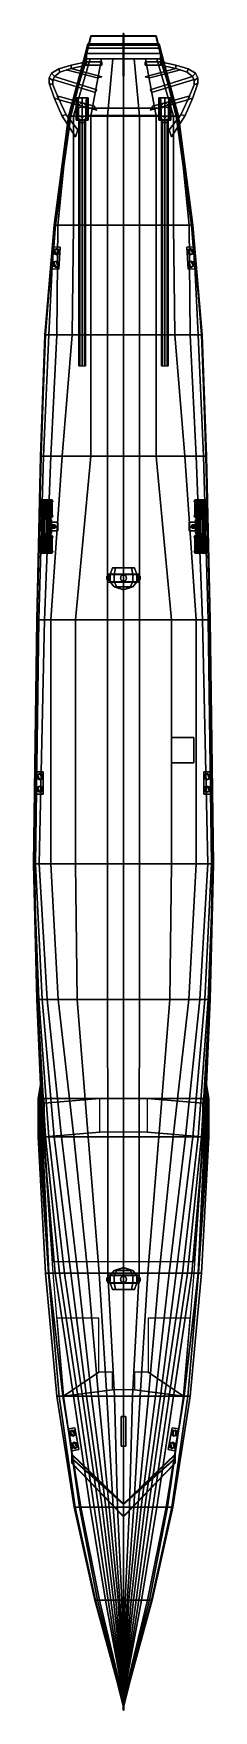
# Model space of a CAD drawing. Extents: x -4 to 4, y -37.4 to 37.8.
import ezdxf

# ---------------------------------------------------------------- set-up
doc = ezdxf.new("R2010")
doc.units = 0
doc.layers.get('0').update_dxf_attribs({"linetype": 'CONTINUOUS'})

msp = doc.modelspace()

# ---------------------------------------------------------------- linework, layer by layer
for points in [[(-1.463, 37.69, 2.37), (-1.565, 37.29, 1.71), (-2.38, 34.09, 1.71), (-2.38, 34.09, 2.37)], [(-1.448, 37.67, 2.37), (-1.463, 37.69, 2.37), (-2.38, 34.09, 2.37), (-2.36, 34.09, 2.37)], [(-1.55, 37.27, 1.71), (-1.448, 37.67, 2.37), (-2.36, 34.09, 2.37), (-2.36, 34.09, 1.71)], [(1.463, 37.69, 2.37), (1.565, 37.29, 1.71), (-1.565, 37.29, 1.71), (-1.463, 37.69, 2.37)], [(1.55, 37.27, 1.71), (1.448, 37.67, 2.37), (-1.448, 37.67, 2.37), (-1.55, 37.27, 1.71)], [(1.448, 37.67, 2.37), (1.463, 37.69, 2.37), (-1.463, 37.69, 2.37), (-1.448, 37.67, 2.37)], [(0.02, 37.73, -1.42), (-0.02, 37.73, -1.42), (-0.02, 37.79, -1.29), (0.02, 37.79, -1.29)], [(0.02, 37.79, -1.29), (-0.02, 37.79, -1.29), (-0.02, 37.67, -0.76), (0.02, 37.67, -0.76)], [(-0.02, 36.72, -0.61), (-0.02, 37.67, -0.76), (-0.02, 37.79, -1.29), (-0.02, 36.19, -0.68)], [(-0.02, 36.19, -0.68), (-0.02, 37.79, -1.29), (-0.02, 37.73, -1.42), (-0.02, 35.96, -0.9)], [(0.02, 37.5, -1.76), (-0.02, 37.5, -1.76), (-0.02, 37.73, -1.42), (0.02, 37.73, -1.42)], [(-0.02, 35.96, -0.9), (-0.02, 37.73, -1.42), (-0.02, 37.5, -1.76), (-0.02, 35.88, -1.16)], [(0.02, 37.67, -0.76), (-0.02, 37.67, -0.76), (-0.02, 37.39, -0.26), (0.02, 37.39, -0.26)], [(-0.02, 37.24, -0.1), (-0.02, 37.39, -0.26), (-0.02, 37.67, -0.76), (-0.02, 36.72, -0.61)], [(0.02, 37.67, -0.76), (0.02, 36.72, -0.61), (0.02, 36.19, -0.68), (0.02, 37.79, -1.29)], [(0.02, 37.79, -1.29), (0.02, 36.19, -0.68), (0.02, 35.96, -0.9), (0.02, 37.73, -1.42)], [(0.02, 37.73, -1.42), (0.02, 35.96, -0.9), (0.02, 35.88, -1.16), (0.02, 37.5, -1.76)], [(0.02, 37.39, -0.26), (0.02, 37.24, -0.1), (0.02, 36.72, -0.61), (0.02, 37.67, -0.76)], [(2.38, 34.09, 2.37), (1.463, 37.69, 2.37), (1.448, 37.67, 2.37), (2.36, 34.09, 2.37)], [(2.36, 34.09, 2.37), (1.448, 37.67, 2.37), (1.55, 37.27, 1.71), (2.36, 34.09, 1.71)], [(2.38, 34.09, 1.71), (1.565, 37.29, 1.71), (1.463, 37.69, 2.37), (2.38, 34.09, 2.37)], [(-1.6, 37.325, 1.65), (-1.64, 37.13, 1.22), (-2.47, 34.09, 1.22), (-2.43, 34.09, 1.65)], [(-1.64, 37.13, 1.22), (-1.655, 36.9, 0.61), (-2.47, 34.09, 0.61), (-2.47, 34.09, 1.22)], [(-1.655, 36.9, 0.61), (-1.655, 36.66), (-2.47, 34.09), (-2.47, 34.09, 0.61)], [(-1.565, 37.29, 1.71), (-1.6, 37.325, 1.65), (-2.43, 34.09, 1.65), (-2.38, 34.09, 1.71)], [(1.655, 36.9, 0.61), (-1.655, 36.9, 0.61), (-1.64, 37.13, 1.22), (1.64, 37.13, 1.22)], [(1.655, 36.66), (-1.655, 36.66), (-1.655, 36.9, 0.61), (1.655, 36.9, 0.61)], [(1.64, 37.13, 1.22), (-1.64, 37.13, 1.22), (-1.6, 37.325, 1.65), (1.6, 37.325, 1.65)], [(1.6, 37.325, 1.65), (-1.6, 37.325, 1.65), (-1.565, 37.29, 1.71), (1.565, 37.29, 1.71)], [(0.02, 37.26, -1.92), (-0.02, 37.26, -1.92), (-0.02, 37.5, -1.76), (0.02, 37.5, -1.76)], [(-0.02, 35.88, -1.16), (-0.02, 37.5, -1.76), (-0.02, 37.26, -1.92), (-0.02, 35.88, -1.35)], [(0.02, 37.39, -0.26), (-0.02, 37.39, -0.26), (-0.02, 37.24, -0.1), (0.02, 37.24, -0.1)], [(0.02, 36.68, -2.11), (-0.02, 36.68, -2.11), (-0.02, 37.26, -1.92), (0.02, 37.26, -1.92)], [(-0.02, 35.88, -1.35), (-0.02, 37.26, -1.92), (-0.02, 36.68, -2.11), (-0.02, 36.02, -1.85)], [(0.02, 37.24, -0.1), (-0.02, 37.24, -0.1), (-0.02, 37.2), (0.02, 37.2)], [(-0.02, 37.2), (-0.02, 37.24, -0.1), (-0.02, 36.72, -0.61), (-0.02, 36.72)], [(-0.02, 37.04, 0.36), (-0.02, 37.2), (-0.02, 36.72), (-0.02, 36.72, 0.36)], [(0.02, 37.2), (-0.02, 37.2), (-0.02, 37.04, 0.36), (0.02, 37.04, 0.36)], [(0.02, 37.04, 0.36), (-0.02, 37.04, 0.36), (-0.02, 36.72, 0.36), (0.02, 36.72, 0.36)], [(0.02, 37.5, -1.76), (0.02, 35.88, -1.16), (0.02, 35.88, -1.35), (0.02, 37.26, -1.92)], [(0.02, 37.26, -1.92), (0.02, 35.88, -1.35), (0.02, 36.02, -1.85), (0.02, 36.68, -2.11)], [(0.02, 37.24, -0.1), (0.02, 37.2), (0.02, 36.72), (0.02, 36.72, -0.61)], [(0.02, 37.2), (0.02, 37.04, 0.36), (0.02, 36.72, 0.36), (0.02, 36.72)], [(2.43, 34.09, 1.65), (1.6, 37.325, 1.65), (1.565, 37.29, 1.71), (2.38, 34.09, 1.71)], [(2.47, 34.09, 1.22), (1.64, 37.13, 1.22), (1.6, 37.325, 1.65), (2.43, 34.09, 1.65)], [(2.47, 34.09, 0.61), (1.655, 36.9, 0.61), (1.64, 37.13, 1.22), (2.47, 34.09, 1.22)], [(2.47, 34.09), (1.655, 36.66), (1.655, 36.9, 0.61), (2.47, 34.09, 0.61)], [(-3.23, 36.01, 0.58), (-3.09, 35.86, 0.58), (-2.86, 36.06, 0.58), (-2.9, 36.21, 0.58)], [(-2.86, 36.06, 0.41), (-3.09, 35.86, 0.41), (-3.23, 36.01, 0.41), (-2.9, 36.21, 0.41)], [(-2.9, 36.21, 0.41), (-3.23, 36.01, 0.41), (-3.23, 36.01, 0.58), (-2.9, 36.21, 0.58)], [(-2.9, 36.21, 0.58), (-2.86, 36.06, 0.58), (-2.35, 36.22, 0.58), (-2.35, 36.37, 0.58)], [(-2.35, 36.22, 0.41), (-2.86, 36.06, 0.41), (-2.9, 36.21, 0.41), (-2.35, 36.37, 0.41)], [(-2.35, 36.37, 0.41), (-2.9, 36.21, 0.41), (-2.9, 36.21, 0.58), (-2.35, 36.37, 0.58)], [(-2.35, 36.22, 0.58), (-2.86, 36.06, 0.58), (-2.86, 36.06, 0.41), (-2.35, 36.22, 0.41)], [(-2.35, 36.22, 0.56), (-2.56, 36.16, 0.56), (-1.18, 35.8, 1.22), (-0.97, 35.85, 1.22)], [(-2.56, 36.16, 0.56), (-2.56, 36.16, 0.43), (-1.18, 35.8, 1.11), (-1.18, 35.8, 1.22)], [(-1.655, 36.66), (-1.642, 36.66, -0.235), (-2.45, 34.09, -0.35), (-2.47, 34.09)], [(-1.642, 36.66, -0.235), (-1.501, 36.66, -0.389), (-2.24, 34.09, -0.58), (-2.45, 34.09, -0.35)], [(-1.66, 36.52, 0.41), (-2.35, 36.37, 0.41), (-2.35, 36.37, 0.58), (-1.66, 36.52, 0.58)], [(-1.66, 36.37, 0.41), (-2.35, 36.22, 0.41), (-2.35, 36.37, 0.41), (-1.66, 36.52, 0.41)], [(-2.35, 36.37, 0.58), (-2.35, 36.22, 0.58), (-1.66, 36.37, 0.58), (-1.66, 36.52, 0.58)], [(-1.66, 36.37, 0.58), (-2.35, 36.22, 0.58), (-2.35, 36.22, 0.41), (-1.66, 36.37, 0.41)], [(-2.35, 36.22, 0.43), (-2.35, 36.22, 0.56), (-0.97, 35.85, 1.22), (-0.97, 35.85, 1.11)], [(-1.501, 36.66, -0.389), (-0.985, 36.66, -0.503), (-1.47, 34.09, -0.75), (-2.24, 34.09, -0.58)], [(-1.66, 36.52, 0.58), (-1.66, 36.37, 0.58), (-0.97, 36.37, 0.58), (-0.97, 36.52, 0.58)], [(-0.97, 36.37, 0.41), (-1.66, 36.37, 0.41), (-1.66, 36.52, 0.41), (-0.97, 36.52, 0.41)], [(-0.97, 36.52, 0.41), (-1.66, 36.52, 0.41), (-1.66, 36.52, 0.58), (-0.97, 36.52, 0.58)], [(-0.97, 36.37, 0.58), (-1.66, 36.37, 0.58), (-1.66, 36.37, 0.41), (-0.97, 36.37, 0.41)], [(1.642, 36.66, -0.235), (-1.642, 36.66, -0.235), (-1.655, 36.66), (1.655, 36.66)], [(1.501, 36.66, -0.389), (-1.501, 36.66, -0.389), (-1.642, 36.66, -0.234), (1.642, 36.66, -0.235)], [(0.985, 36.66, -0.503), (-0.985, 36.66, -0.503), (-1.501, 36.66, -0.389), (1.501, 36.66, -0.389)], [(-0.985, 36.66, -0.503), (-0.476, 36.66, -0.57), (-0.71, 34.09, -0.85), (-1.47, 34.09, -0.75)], [(0.476, 36.66, -0.57), (-0.476, 36.66, -0.57), (-0.985, 36.66, -0.502), (0.985, 36.66, -0.503)], [(-0.476, 36.66, -0.57), (0, 36.66, -0.59), (0, 34.09, -0.88), (-0.71, 34.09, -0.85)], [(0, 36.66, -0.59), (0, 36.66, -0.59), (-0.476, 36.66, -0.57), (0.476, 36.66, -0.57)], [(0.02, 36.72, 0.36), (-0.02, 36.72, 0.36), (-0.02, 36.72), (0.02, 36.72)], [(0.02, 36.72), (-0.02, 36.72), (-0.02, 36.72, -0.61), (0.02, 36.72, -0.61)], [(0.02, 36.72, -0.61), (-0.02, 36.72, -0.61), (-0.02, 36.19, -0.68), (0.02, 36.19, -0.68)], [(0.02, 36.41, -2.11), (-0.02, 36.41, -2.11), (-0.02, 36.68, -2.11), (0.02, 36.68, -2.11)], [(-0.02, 36.02, -1.85), (-0.02, 36.68, -2.11), (-0.02, 36.41, -2.11), (-0.02, 36.18, -2.04)], [(0.02, 36.18, -2.04), (-0.02, 36.18, -2.04), (-0.02, 36.41, -2.11), (0.02, 36.41, -2.11)], [(0.02, 36.19, -0.68), (-0.02, 36.19, -0.68), (-0.02, 35.96, -0.9), (0.02, 35.96, -0.9)], [(0.02, 36.02, -1.85), (-0.02, 36.02, -1.85), (-0.02, 36.18, -2.04), (0.02, 36.18, -2.04)], [(0, 34.09, -0.88), (0, 36.66, -0.59), (0.476, 36.66, -0.57), (0.71, 34.09, -0.85)], [(0.02, 36.68, -2.11), (0.02, 36.02, -1.85), (0.02, 36.18, -2.04), (0.02, 36.41, -2.11)], [(0.71, 34.09, -0.85), (0.476, 36.66, -0.57), (0.985, 36.66, -0.503), (1.47, 34.09, -0.75)], [(0.97, 36.52, 0.58), (1.66, 36.52, 0.58), (1.66, 36.52, 0.41), (0.97, 36.52, 0.41)], [(0.97, 36.37, 0.58), (1.66, 36.37, 0.58), (1.66, 36.52, 0.58), (0.97, 36.52, 0.58)], [(1.66, 36.52, 0.41), (1.66, 36.37, 0.41), (0.97, 36.37, 0.41), (0.97, 36.52, 0.41)], [(0.97, 36.37, 0.41), (1.66, 36.37, 0.41), (1.66, 36.37, 0.58), (0.97, 36.37, 0.58)], [(1.18, 35.8, 1.22), (2.56, 36.16, 0.56), (2.35, 36.22, 0.56), (0.97, 35.85, 1.22)], [(0.97, 35.85, 1.22), (2.35, 36.22, 0.56), (2.35, 36.22, 0.43), (0.97, 35.85, 1.11)], [(1.47, 34.09, -0.75), (0.985, 36.66, -0.503), (1.501, 36.66, -0.389), (2.24, 34.09, -0.58)], [(1.18, 35.8, 1.11), (2.56, 36.16, 0.43), (2.56, 36.16, 0.56), (1.18, 35.8, 1.22)], [(2.24, 34.09, -0.58), (1.501, 36.66, -0.389), (1.642, 36.66, -0.235), (2.45, 34.09, -0.35)], [(2.45, 34.09, -0.35), (1.642, 36.66, -0.235), (1.655, 36.66), (2.47, 34.09)], [(2.35, 36.37, 0.41), (2.35, 36.22, 0.41), (1.66, 36.37, 0.41), (1.66, 36.52, 0.41)], [(1.66, 36.37, 0.58), (2.35, 36.22, 0.58), (2.35, 36.37, 0.58), (1.66, 36.52, 0.58)], [(1.66, 36.52, 0.58), (2.35, 36.37, 0.58), (2.35, 36.37, 0.41), (1.66, 36.52, 0.41)], [(1.66, 36.37, 0.41), (2.35, 36.22, 0.41), (2.35, 36.22, 0.58), (1.66, 36.37, 0.58)], [(2.35, 36.37, 0.58), (2.9, 36.21, 0.58), (2.9, 36.21, 0.41), (2.35, 36.37, 0.41)], [(2.35, 36.22, 0.58), (2.86, 36.06, 0.58), (2.9, 36.21, 0.58), (2.35, 36.37, 0.58)], [(2.9, 36.21, 0.41), (2.86, 36.06, 0.41), (2.35, 36.22, 0.41), (2.35, 36.37, 0.41)], [(2.35, 36.22, 0.41), (2.86, 36.06, 0.41), (2.86, 36.06, 0.58), (2.35, 36.22, 0.58)], [(2.86, 36.06, 0.58), (3.09, 35.86, 0.58), (3.23, 36.01, 0.58), (2.9, 36.21, 0.58)], [(3.23, 36.01, 0.41), (3.09, 35.86, 0.41), (2.86, 36.06, 0.41), (2.9, 36.21, 0.41)], [(2.9, 36.21, 0.58), (3.23, 36.01, 0.58), (3.23, 36.01, 0.41), (2.9, 36.21, 0.41)], [(-3.09, 35.86, 0.41), (-3.16, 35.69, 0.41), (-3.33, 35.8, 0.41), (-3.23, 36.01, 0.41)], [(-3.33, 35.8, 0.58), (-3.16, 35.69, 0.58), (-3.09, 35.86, 0.58), (-3.23, 36.01, 0.58)], [(-3.23, 36.01, 0.41), (-3.33, 35.8, 0.41), (-3.33, 35.8, 0.58), (-3.23, 36.01, 0.58)], [(-3.33, 35.8, 0.41), (-3.33, 35.57, 0.41), (-3.33, 35.57, 0.58), (-3.33, 35.8, 0.58)], [(-3.33, 35.57, 0.58), (-3.16, 35.49, 0.58), (-3.16, 35.69, 0.58), (-3.33, 35.8, 0.58)], [(-3.16, 35.69, 0.41), (-3.16, 35.49, 0.41), (-3.33, 35.57, 0.41), (-3.33, 35.8, 0.41)], [(-3.16, 35.49, 0.41), (-2.89, 34.81, 0.41), (-3.1, 34.9, 0.41), (-3.33, 35.57, 0.41)], [(-3.1, 34.9, 0.58), (-2.89, 34.81, 0.58), (-3.16, 35.49, 0.58), (-3.33, 35.57, 0.58)], [(-3.33, 35.57, 0.41), (-3.1, 34.9, 0.41), (-3.1, 34.9, 0.58), (-3.33, 35.57, 0.58)], [(-3.09, 35.86, 0.58), (-3.16, 35.69, 0.58), (-3.16, 35.69, 0.41), (-3.09, 35.86, 0.41)], [(-3.16, 35.73, 0.56), (-1.26, 35.14, 1.59), (-1.19, 35.27, 1.59), (-3.09, 35.86, 0.56)], [(-3.16, 35.73, 0.43), (-1.26, 35.14, 1.48), (-1.26, 35.14, 1.59), (-3.16, 35.73, 0.56)], [(-3.16, 35.69, 0.58), (-3.16, 35.49, 0.58), (-3.16, 35.49, 0.41), (-3.16, 35.69, 0.41)], [(-3.16, 35.49, 0.58), (-2.89, 34.81, 0.58), (-2.89, 34.81, 0.41), (-3.16, 35.49, 0.41)], [(-2.86, 36.06, 0.58), (-3.09, 35.86, 0.58), (-3.09, 35.86, 0.41), (-2.86, 36.06, 0.41)], [(-3.09, 35.86, 0.56), (-1.19, 35.27, 1.59), (-1.19, 35.27, 1.48), (-3.09, 35.86, 0.43)], [(0.02, 35.88, -1.35), (-0.02, 35.88, -1.35), (-0.02, 36.02, -1.85), (0.02, 36.02, -1.85)], [(0.02, 35.96, -0.9), (-0.02, 35.96, -0.9), (-0.02, 35.88, -1.16), (0.02, 35.88, -1.16)], [(0.02, 35.88, -1.16), (-0.02, 35.88, -1.16), (-0.02, 35.88, -1.35), (0.02, 35.88, -1.35)], [(1.26, 35.14, 1.59), (3.16, 35.73, 0.56), (3.09, 35.86, 0.56), (1.19, 35.27, 1.59)], [(1.19, 35.27, 1.59), (3.09, 35.86, 0.56), (3.09, 35.86, 0.43), (1.19, 35.27, 1.48)], [(1.26, 35.14, 1.48), (3.16, 35.73, 0.43), (3.16, 35.73, 0.56), (1.26, 35.14, 1.59)], [(2.86, 36.06, 0.41), (3.09, 35.86, 0.41), (3.09, 35.86, 0.58), (2.86, 36.06, 0.58)], [(3.1, 34.9, 0.41), (2.89, 34.81, 0.41), (3.16, 35.49, 0.41), (3.33, 35.57, 0.41)], [(3.16, 35.49, 0.58), (2.89, 34.81, 0.58), (3.1, 34.9, 0.58), (3.33, 35.57, 0.58)], [(3.16, 35.49, 0.41), (2.89, 34.81, 0.41), (2.89, 34.81, 0.58), (3.16, 35.49, 0.58)], [(3.33, 35.8, 0.41), (3.16, 35.69, 0.41), (3.09, 35.86, 0.41), (3.23, 36.01, 0.41)], [(3.09, 35.86, 0.58), (3.16, 35.69, 0.58), (3.33, 35.8, 0.58), (3.23, 36.01, 0.58)], [(3.09, 35.86, 0.41), (3.16, 35.69, 0.41), (3.16, 35.69, 0.58), (3.09, 35.86, 0.58)], [(3.33, 35.57, 0.58), (3.1, 34.9, 0.58), (3.1, 34.9, 0.41), (3.33, 35.57, 0.41)], [(3.16, 35.69, 0.58), (3.16, 35.49, 0.58), (3.33, 35.57, 0.58), (3.33, 35.8, 0.58)], [(3.33, 35.57, 0.41), (3.16, 35.49, 0.41), (3.16, 35.69, 0.41), (3.33, 35.8, 0.41)], [(3.16, 35.69, 0.41), (3.16, 35.49, 0.41), (3.16, 35.49, 0.58), (3.16, 35.69, 0.58)], [(3.23, 36.01, 0.58), (3.33, 35.8, 0.58), (3.33, 35.8, 0.41), (3.23, 36.01, 0.41)], [(3.33, 35.8, 0.58), (3.33, 35.57, 0.58), (3.33, 35.57, 0.41), (3.33, 35.8, 0.41)], [(-3.1, 34.9, 0.41), (-2.76, 34.12, 0.41), (-2.76, 34.12, 0.58), (-3.1, 34.9, 0.58)], [(-2.76, 34.12, 0.58), (-2.57, 34.14, 0.58), (-2.89, 34.81, 0.58), (-3.1, 34.9, 0.58)], [(-2.89, 34.81, 0.41), (-2.57, 34.14, 0.41), (-2.76, 34.12, 0.41), (-3.1, 34.9, 0.41)], [(-2.89, 34.81, 0.56), (-1.2, 34.36, 1.32), (-1.3, 34.53, 1.32), (-2.99, 35, 0.56)], [(-2.99, 35, 0.56), (-1.3, 34.53, 1.32), (-1.3, 34.53, 1.21), (-2.99, 35, 0.43)], [(-2.89, 34.81, 0.58), (-2.57, 34.14, 0.58), (-2.57, 34.14, 0.41), (-2.89, 34.81, 0.41)], [(-2.89, 34.81, 0.43), (-1.2, 34.36, 1.21), (-1.2, 34.36, 1.32), (-2.89, 34.81, 0.56)], [(-2.041, 34.9, -1.659), (-2.12, 34.9, -1.85), (-2.12, 33.9, -1.85), (-2.041, 33.9, -1.659)], [(-2.12, 34.9, -1.85), (-2.041, 34.9, -2.041), (-2.041, 33.9, -2.041), (-2.12, 33.9, -1.85)], [(-1.85, 34.9, -1.58), (-2.041, 34.9, -1.659), (-2.01, 34.567, -1.646), (-1.85, 34.707, -1.58)], [(-2.041, 34.9, -2.041), (-1.85, 34.9, -2.12), (-1.85, 33.9, -2.12), (-2.041, 33.9, -2.041)], [(-2.01, 34.567, -1.646), (-2.041, 34.9, -1.659), (-2.041, 33.9, -1.659), (-2.01, 33.971, -1.646)], [(-1.85, 34.52, -1.37), (-1.85, 34.707, -1.58), (-2.01, 34.567, -1.646), (-2.01, 34.44, -1.41)], [(-1.659, 34.9, -1.659), (-1.85, 34.9, -1.58), (-1.85, 34.707, -1.58), (-1.69, 34.567, -1.646)], [(-1.85, 34.9, -2.12), (-1.659, 34.9, -2.041), (-1.659, 33.9, -2.041), (-1.85, 33.9, -2.12)], [(-1.69, 34.44, -1.41), (-1.69, 34.567, -1.646), (-1.85, 34.707, -1.58), (-1.85, 34.52, -1.37)], [(-1.659, 34.9, -1.659), (-1.69, 34.567, -1.646), (-1.69, 33.971, -1.646), (-1.659, 33.9, -1.659)], [(-1.58, 34.9, -1.85), (-1.659, 34.9, -1.659), (-1.659, 33.9, -1.659), (-1.58, 33.9, -1.85)], [(-1.659, 34.9, -2.041), (-1.58, 34.9, -1.85), (-1.58, 33.9, -1.85), (-1.659, 33.9, -2.041)], [(1.2, 34.36, 1.32), (2.89, 34.81, 0.56), (2.99, 35, 0.56), (1.3, 34.53, 1.32)], [(1.2, 34.36, 1.21), (2.89, 34.81, 0.43), (2.89, 34.81, 0.56), (1.2, 34.36, 1.32)], [(1.3, 34.53, 1.32), (2.99, 35, 0.56), (2.99, 35, 0.43), (1.3, 34.53, 1.21)], [(1.659, 34.9, -1.659), (1.58, 34.9, -1.85), (1.58, 33.9, -1.85), (1.659, 33.9, -1.659)], [(1.58, 34.9, -1.85), (1.659, 34.9, -2.041), (1.659, 33.9, -2.041), (1.58, 33.9, -1.85)], [(1.69, 34.567, -1.646), (1.659, 34.9, -1.659), (1.659, 33.9, -1.659), (1.69, 33.971, -1.646)], [(1.659, 34.9, -2.041), (1.85, 34.9, -2.12), (1.85, 33.9, -2.12), (1.659, 33.9, -2.041)], [(1.85, 34.9, -1.58), (1.659, 34.9, -1.659), (1.69, 34.567, -1.646), (1.85, 34.707, -1.58)], [(1.85, 34.52, -1.37), (1.85, 34.707, -1.58), (1.69, 34.567, -1.646), (1.69, 34.44, -1.41)], [(1.85, 34.9, -2.12), (2.041, 34.9, -2.041), (2.041, 33.9, -2.041), (1.85, 33.9, -2.12)], [(2.041, 34.9, -1.659), (1.85, 34.9, -1.58), (1.85, 34.707, -1.58), (2.01, 34.567, -1.646)], [(2.01, 34.44, -1.41), (2.01, 34.567, -1.646), (1.85, 34.707, -1.58), (1.85, 34.52, -1.37)], [(2.041, 34.9, -1.659), (2.01, 34.567, -1.646), (2.01, 33.971, -1.646), (2.041, 33.9, -1.659)], [(2.12, 34.9, -1.85), (2.041, 34.9, -1.659), (2.041, 33.9, -1.659), (2.12, 33.9, -1.85)], [(2.041, 34.9, -2.041), (2.12, 34.9, -1.85), (2.12, 33.9, -1.85), (2.041, 33.9, -2.041)], [(2.89, 34.81, 0.58), (2.57, 34.14, 0.58), (2.76, 34.12, 0.58), (3.1, 34.9, 0.58)], [(2.76, 34.12, 0.41), (2.57, 34.14, 0.41), (2.89, 34.81, 0.41), (3.1, 34.9, 0.41)], [(2.89, 34.81, 0.41), (2.57, 34.14, 0.41), (2.57, 34.14, 0.58), (2.89, 34.81, 0.58)], [(3.1, 34.9, 0.58), (2.76, 34.12, 0.58), (2.76, 34.12, 0.41), (3.1, 34.9, 0.41)], [(-2.47, 34.09, 0.61), (-3.09, 29.2, 0.61), (-3.1, 29.2, 1.22), (-2.47, 34.09, 1.22)], [(-2.47, 34.09), (-3.1, 29.2), (-3.09, 29.2, 0.61), (-2.47, 34.09, 0.61)], [(-2.47, 34.09, 1.22), (-3.1, 29.2, 1.22), (-3.1, 29.2, 1.65), (-2.43, 34.09, 1.65)], [(-2.43, 34.09, 1.65), (-3.1, 29.2, 1.65), (-3.06, 29.2, 1.71), (-2.38, 34.09, 1.71)], [(-2.45, 34.09, -0.35), (-2.95, 29.2, -0.59), (-3.1, 29.2), (-2.47, 34.09)], [(-2.38, 34.09, 2.37), (-2.38, 34.09, 1.71), (-3.06, 29.2, 1.71), (-3.06, 29.2, 2.37)], [(-2.36, 34.09, 2.37), (-2.38, 34.09, 2.37), (-3.06, 29.2, 2.37), (-3.04, 29.2, 2.37)], [(-2.36, 34.09, 1.71), (-2.36, 34.09, 2.37), (-3.04, 29.2, 2.37), (-3.04, 29.2, 1.71)], [(-2.24, 34.09, -0.58), (-2.24, 29.2, -0.97), (-2.95, 29.2, -0.59), (-2.45, 34.09, -0.35)], [(-2.57, 34.14, 0.41), (-2.05, 33.47, 0.41), (-2.15, 33.16, 0.41), (-2.76, 34.12, 0.41)], [(-2.15, 33.16, 0.58), (-2.05, 33.47, 0.58), (-2.57, 34.14, 0.58), (-2.76, 34.12, 0.58)], [(-2.76, 34.12, 0.41), (-2.15, 33.16, 0.41), (-2.15, 33.16, 0.58), (-2.76, 34.12, 0.58)], [(-2.57, 34.14, 0.58), (-2.05, 33.47, 0.58), (-2.05, 33.47, 0.41), (-2.57, 34.14, 0.41)], [(-1.47, 34.09, -0.75), (-1.47, 29.2, -1.19), (-2.24, 29.2, -0.97), (-2.24, 34.09, -0.58)], [(-2.041, 33.9, -1.659), (-2.12, 33.9, -1.85), (-2, 33.9, -1.85), (-1.956, 33.9, -1.744)], [(-2.12, 33.9, -1.85), (-2.041, 33.9, -2.041), (-1.956, 33.9, -1.956), (-2, 33.9, -1.85)], [(-1.85, 33.9, -1.58), (-2.01, 33.971, -1.646), (-2.041, 33.9, -1.659), (-1.85, 33.9, -1.58)], [(-1.85, 33.9, -1.58), (-2.041, 33.9, -1.659), (-1.956, 33.9, -1.744), (-1.85, 33.9, -1.7)], [(-2.041, 33.9, -2.041), (-1.85, 33.9, -2.12), (-1.85, 33.9, -2), (-1.956, 33.9, -1.956)], [(-2.01, 33.971, -1.646), (-2.01, 34.12, -1.41), (-2.01, 34.44, -1.41), (-2.01, 34.567, -1.646)], [(-1.85, 34.52, -0.52), (-1.85, 34.52, -1.37), (-2.01, 34.44, -1.41), (-2.01, 34.44, -0.55)], [(-2.01, 34.12, -1.41), (-2.01, 34.12, -0.55), (-2.01, 34.44, -0.55), (-2.01, 34.44, -1.41)], [(-2.01, 34.12, -0.55), (-2.01, 34.12, -1.41), (-1.85, 34.02, -1.37), (-1.85, 34.02, -0.55)], [(-2.01, 34.12, -1.41), (-2.01, 33.971, -1.646), (-1.85, 33.9, -1.58), (-1.85, 34.02, -1.37)], [(-1.956, 33.9, -1.744), (-2, 33.9, -1.85), (-2, 33.8, -1.85), (-1.956, 33.803, -1.744)], [(-2, 33.9, -1.85), (-1.956, 33.9, -1.956), (-1.956, 33.797, -1.956), (-2, 33.8, -1.85)], [(-1.85, 33.9, -1.7), (-1.956, 33.9, -1.744), (-1.956, 33.803, -1.744), (-1.85, 33.804, -1.7)], [(-1.956, 33.9, -1.956), (-1.85, 33.9, -2), (-1.85, 33.796, -2), (-1.956, 33.797, -1.956)], [(-1.69, 34.44, -0.53), (-1.69, 34.44, -1.41), (-1.85, 34.52, -1.37), (-1.85, 34.52, -0.52)], [(-1.85, 34.02, -0.55), (-1.85, 34.02, -1.37), (-1.69, 34.12, -1.41), (-1.69, 34.12, -0.55)], [(-1.85, 34.02, -1.37), (-1.85, 33.9, -1.58), (-1.69, 33.971, -1.646), (-1.69, 34.12, -1.41)], [(-1.69, 33.971, -1.646), (-1.85, 33.9, -1.58), (-1.85, 33.9, -1.58), (-1.659, 33.9, -1.659)], [(-1.744, 33.9, -1.744), (-1.85, 33.9, -1.7), (-1.85, 33.804, -1.7), (-1.744, 33.803, -1.744)], [(-1.85, 33.9, -2), (-1.744, 33.9, -1.956), (-1.744, 33.797, -1.956), (-1.85, 33.796, -2)], [(-1.85, 33.9, -2.12), (-1.659, 33.9, -2.041), (-1.744, 33.9, -1.956), (-1.85, 33.9, -2)], [(-1.659, 33.9, -1.659), (-1.85, 33.9, -1.58), (-1.85, 33.9, -1.7), (-1.744, 33.9, -1.744)], [(-1.7, 33.9, -1.85), (-1.744, 33.9, -1.744), (-1.744, 33.803, -1.744), (-1.7, 33.8, -1.85)], [(-1.744, 33.9, -1.956), (-1.7, 33.9, -1.85), (-1.7, 33.8, -1.85), (-1.744, 33.797, -1.956)], [(-1.659, 33.9, -2.041), (-1.58, 33.9, -1.85), (-1.7, 33.9, -1.85), (-1.744, 33.9, -1.956)], [(-1.58, 33.9, -1.85), (-1.659, 33.9, -1.659), (-1.744, 33.9, -1.744), (-1.7, 33.9, -1.85)], [(-1.69, 34.12, -1.59), (-1.69, 33.971, -1.646), (-1.69, 34.567, -1.646), (-1.69, 34.44, -1.59)], [(-1.69, 34.44, -1.41), (-1.69, 34.44, -1.59), (-1.69, 34.567, -1.646), (-1.69, 34.44, -1.41)], [(-1.69, 34.12, -0.55), (-1.69, 34.12, -1.41), (-1.69, 34.44, -1.41), (-1.69, 34.44, -0.53)], [(0, 34.44, -0.32), (-1.69, 34.44, -1.41), (-1.69, 34.12, -1.41), (0, 34.12, -0.32)], [(0, 34.44, -0.5), (-1.69, 34.44, -1.59), (-1.69, 34.44, -1.41), (0, 34.44, -0.32)], [(0, 34.12, -0.5), (-1.69, 34.12, -1.59), (-1.69, 34.44, -1.59), (0, 34.44, -0.5)], [(-1.69, 34.12, -1.41), (-1.69, 33.971, -1.646), (-1.69, 34.12, -1.59), (-1.69, 34.12, -1.41)], [(0, 34.12, -0.32), (-1.69, 34.12, -1.41), (-1.69, 34.12, -1.59), (0, 34.12, -0.5)], [(-0.71, 34.09, -0.85), (-0.71, 29.2, -1.32), (-1.47, 29.2, -1.19), (-1.47, 34.09, -0.75)], [(0, 34.09, -0.88), (0, 29.2, -1.43), (-0.71, 29.2, -1.32), (-0.71, 34.09, -0.85)], [(0, 34.44, -0.5), (1.69, 34.44, -1.59), (1.69, 34.12, -1.59), (0, 34.12, -0.5)], [(0, 34.12, -0.32), (1.69, 34.12, -1.41), (1.69, 34.44, -1.41), (0, 34.44, -0.32)], [(0, 34.44, -0.32), (1.69, 34.44, -1.41), (1.69, 34.44, -1.59), (0, 34.44, -0.5)], [(0, 34.12, -0.5), (1.69, 34.12, -1.59), (1.69, 34.12, -1.41), (0, 34.12, -0.32)], [(0.71, 29.2, -1.32), (0, 29.2, -1.43), (0, 34.09, -0.88), (0.71, 34.09, -0.85)], [(1.47, 29.2, -1.19), (0.71, 29.2, -1.32), (0.71, 34.09, -0.85), (1.47, 34.09, -0.75)], [(2.24, 29.2, -0.97), (1.47, 29.2, -1.19), (1.47, 34.09, -0.75), (2.24, 34.09, -0.58)], [(1.659, 33.9, -1.659), (1.58, 33.9, -1.85), (1.7, 33.9, -1.85), (1.744, 33.9, -1.744)], [(1.58, 33.9, -1.85), (1.659, 33.9, -2.041), (1.744, 33.9, -1.956), (1.7, 33.9, -1.85)], [(1.85, 33.9, -1.58), (1.69, 33.971, -1.646), (1.659, 33.9, -1.659), (1.85, 33.9, -1.58)], [(1.85, 33.9, -1.58), (1.659, 33.9, -1.659), (1.744, 33.9, -1.744), (1.85, 33.9, -1.7)], [(1.659, 33.9, -2.041), (1.85, 33.9, -2.12), (1.85, 33.9, -2), (1.744, 33.9, -1.956)], [(1.69, 33.971, -1.646), (1.69, 34.12, -1.59), (1.69, 34.44, -1.59), (1.69, 34.567, -1.646)], [(1.69, 34.44, -1.59), (1.69, 34.44, -1.41), (1.69, 34.44, -1.41), (1.69, 34.567, -1.646)], [(1.85, 34.52, -0.52), (1.85, 34.52, -1.37), (1.69, 34.44, -1.41), (1.69, 34.44, -0.55)], [(1.69, 34.12, -1.41), (1.69, 34.12, -0.55), (1.69, 34.44, -0.55), (1.69, 34.44, -1.41)], [(1.69, 33.971, -1.646), (1.69, 34.12, -1.41), (1.69, 34.12, -1.41), (1.69, 34.12, -1.59)], [(1.69, 34.12, -0.55), (1.69, 34.12, -1.41), (1.85, 34.02, -1.37), (1.85, 34.02, -0.55)], [(1.69, 34.12, -1.41), (1.69, 33.971, -1.646), (1.85, 33.9, -1.58), (1.85, 34.02, -1.37)], [(1.744, 33.9, -1.744), (1.7, 33.9, -1.85), (1.7, 33.8, -1.85), (1.744, 33.803, -1.744)], [(1.7, 33.9, -1.85), (1.744, 33.9, -1.956), (1.744, 33.797, -1.956), (1.7, 33.8, -1.85)], [(1.85, 33.9, -1.7), (1.744, 33.9, -1.744), (1.744, 33.803, -1.744), (1.85, 33.804, -1.7)], [(1.744, 33.9, -1.956), (1.85, 33.9, -2), (1.85, 33.796, -2), (1.744, 33.797, -1.956)], [(2.01, 34.44, -0.53), (2.01, 34.44, -1.41), (1.85, 34.52, -1.37), (1.85, 34.52, -0.52)], [(1.85, 34.02, -1.37), (1.85, 33.9, -1.58), (2.01, 33.971, -1.646), (2.01, 34.12, -1.41)], [(1.85, 34.02, -0.55), (1.85, 34.02, -1.37), (2.01, 34.12, -1.41), (2.01, 34.12, -0.55)], [(2.01, 33.971, -1.646), (1.85, 33.9, -1.58), (1.85, 33.9, -1.58), (2.041, 33.9, -1.659)], [(1.956, 33.9, -1.744), (1.85, 33.9, -1.7), (1.85, 33.804, -1.7), (1.956, 33.803, -1.744)], [(1.85, 33.9, -2), (1.956, 33.9, -1.956), (1.956, 33.797, -1.956), (1.85, 33.796, -2)], [(1.85, 33.9, -2.12), (2.041, 33.9, -2.041), (1.956, 33.9, -1.956), (1.85, 33.9, -2)], [(2.041, 33.9, -1.659), (1.85, 33.9, -1.58), (1.85, 33.9, -1.7), (1.956, 33.9, -1.744)], [(2, 33.9, -1.85), (1.956, 33.9, -1.744), (1.956, 33.803, -1.744), (2, 33.8, -1.85)], [(1.956, 33.9, -1.956), (2, 33.9, -1.85), (2, 33.8, -1.85), (1.956, 33.797, -1.956)], [(2.041, 33.9, -2.041), (2.12, 33.9, -1.85), (2, 33.9, -1.85), (1.956, 33.9, -1.956)], [(2.12, 33.9, -1.85), (2.041, 33.9, -1.659), (1.956, 33.9, -1.744), (2, 33.9, -1.85)], [(2.01, 34.12, -1.41), (2.01, 33.971, -1.646), (2.01, 34.567, -1.646), (2.01, 34.44, -1.41)], [(2.01, 34.12, -0.55), (2.01, 34.12, -1.41), (2.01, 34.44, -1.41), (2.01, 34.44, -0.53)], [(2.57, 34.14, 0.41), (2.05, 33.47, 0.41), (2.05, 33.47, 0.58), (2.57, 34.14, 0.58)], [(2.15, 33.16, 0.41), (2.05, 33.47, 0.41), (2.57, 34.14, 0.41), (2.76, 34.12, 0.41)], [(2.57, 34.14, 0.58), (2.05, 33.47, 0.58), (2.15, 33.16, 0.58), (2.76, 34.12, 0.58)], [(2.76, 34.12, 0.58), (2.15, 33.16, 0.58), (2.15, 33.16, 0.41), (2.76, 34.12, 0.41)], [(2.95, 29.2, -0.59), (2.24, 29.2, -0.97), (2.24, 34.09, -0.58), (2.45, 34.09, -0.35)], [(3.06, 29.2, 2.37), (2.38, 34.09, 2.37), (2.36, 34.09, 2.37), (3.04, 29.2, 2.37)], [(3.04, 29.2, 2.37), (2.36, 34.09, 2.37), (2.36, 34.09, 1.71), (3.04, 29.2, 1.71)], [(3.06, 29.2, 1.71), (3.1, 29.2, 1.65), (2.43, 34.09, 1.65), (2.38, 34.09, 1.71)], [(3.06, 29.2, 1.71), (2.38, 34.09, 1.71), (2.38, 34.09, 2.37), (3.06, 29.2, 2.37)], [(3.1, 29.2, 1.65), (3.1, 29.2, 1.22), (2.47, 34.09, 1.22), (2.43, 34.09, 1.65)], [(3.1, 29.2), (2.95, 29.2, -0.59), (2.45, 34.09, -0.35), (2.47, 34.09)], [(3.1, 29.2, 1.22), (3.09, 29.2, 0.61), (2.47, 34.09, 0.61), (2.47, 34.09, 1.22)], [(3.09, 29.2, 0.61), (3.1, 29.2), (2.47, 34.09), (2.47, 34.09, 0.61)], [(-1.956, 33.803, -1.744), (-2, 33.8, -1.85), (-2, 22.885, -1.278), (-1.956, 22.891, -1.172)], [(-2, 33.8, -1.85), (-1.956, 33.797, -1.956), (-1.956, 22.879, -1.384), (-2, 22.885, -1.278)], [(-1.85, 33.804, -1.7), (-1.956, 33.803, -1.744), (-1.956, 22.891, -1.172), (-1.85, 22.893, -1.128)], [(-1.956, 33.797, -1.956), (-1.85, 33.796, -2), (-1.85, 22.877, -1.428), (-1.956, 22.879, -1.384)], [(-1.744, 33.803, -1.744), (-1.85, 33.804, -1.7), (-1.85, 22.893, -1.128), (-1.744, 22.891, -1.172)], [(-1.85, 33.796, -2), (-1.744, 33.797, -1.956), (-1.744, 22.879, -1.384), (-1.85, 22.877, -1.428)], [(-1.7, 33.8, -1.85), (-1.744, 33.803, -1.744), (-1.744, 22.891, -1.172), (-1.7, 22.885, -1.278)], [(-1.744, 33.797, -1.956), (-1.7, 33.8, -1.85), (-1.7, 22.885, -1.278), (-1.744, 22.879, -1.384)], [(1.744, 33.803, -1.744), (1.7, 33.8, -1.85), (1.7, 22.885, -1.278), (1.744, 22.891, -1.172)], [(1.7, 33.8, -1.85), (1.744, 33.797, -1.956), (1.744, 22.879, -1.384), (1.7, 22.885, -1.278)], [(1.85, 33.804, -1.7), (1.744, 33.803, -1.744), (1.744, 22.891, -1.172), (1.85, 22.893, -1.128)], [(1.744, 33.797, -1.956), (1.85, 33.796, -2), (1.85, 22.877, -1.428), (1.744, 22.879, -1.384)], [(1.956, 33.803, -1.744), (1.85, 33.804, -1.7), (1.85, 22.893, -1.128), (1.956, 22.891, -1.172)], [(1.85, 33.796, -2), (1.956, 33.797, -1.956), (1.956, 22.879, -1.384), (1.85, 22.877, -1.428)], [(2, 33.8, -1.85), (1.956, 33.803, -1.744), (1.956, 22.891, -1.172), (2, 22.885, -1.278)], [(1.956, 33.797, -1.956), (2, 33.8, -1.85), (2, 22.885, -1.278), (1.956, 22.879, -1.384)], [(-3.1, 29.2, 1.65), (-3.1, 29.2, 1.22), (-3.52, 24.28, 1.22), (-3.52, 24.28, 1.65)], [(-3.06, 29.2, 1.71), (-3.1, 29.2, 1.65), (-3.52, 24.28, 1.65), (-3.49, 24.28, 1.71)], [(-3.1, 29.2, 1.22), (-3.09, 29.2, 0.61), (-3.51, 24.28, 0.61), (-3.52, 24.28, 1.22)], [(-3.09, 29.2, 0.61), (-3.1, 29.2), (-3.5, 24.28), (-3.51, 24.28, 0.61)], [(-3.1, 29.2), (-3.1, 29.2), (-3.34, 24.28, -0.61), (-3.5, 24.28)], [(-3.1, 29.2), (-2.95, 29.2, -0.59), (-2.99, 24.28, -0.97), (-3.34, 24.28, -0.61)], [(-3.06, 29.2, 2.37), (-3.06, 29.2, 1.71), (-3.145, 28.23, 1.71), (-3.111, 28.62, 2.37)], [(-3.091, 28.62, 2.37), (-3.111, 28.62, 2.37), (-3.145, 28.23, 1.71), (-3.125, 28.23, 1.71)], [(-3.04, 29.2, 1.71), (-3.04, 29.2, 2.37), (-3.091, 28.62, 2.37), (-3.125, 28.23, 1.71)], [(-3.04, 29.2, 2.37), (-3.06, 29.2, 2.37), (-3.111, 28.62, 2.37), (-3.091, 28.62, 2.37)], [(-2.95, 29.2, -0.59), (-2.24, 29.2, -0.97), (-2.3, 24.28, -1.36), (-2.99, 24.28, -0.97)], [(-2.24, 29.2, -0.97), (-1.47, 29.2, -1.19), (-1.47, 24.28, -1.64), (-2.3, 24.28, -1.36)], [(-1.47, 29.2, -1.19), (-0.71, 29.2, -1.32), (-0.71, 24.28, -1.81), (-1.47, 24.28, -1.64)], [(-0.71, 29.2, -1.32), (0, 29.2, -1.43), (0, 24.28, -1.95), (-0.71, 24.28, -1.81)], [(0, 24.28, -1.95), (0, 29.2, -1.43), (0.71, 29.2, -1.32), (0.71, 24.28, -1.81)], [(0.71, 24.28, -1.81), (0.71, 29.2, -1.32), (1.47, 29.2, -1.19), (1.47, 24.28, -1.64)], [(1.47, 24.28, -1.64), (1.47, 29.2, -1.19), (2.24, 29.2, -0.97), (2.3, 24.28, -1.36)], [(2.3, 24.28, -1.36), (2.24, 29.2, -0.97), (2.95, 29.2, -0.59), (2.99, 24.28, -0.97)], [(2.99, 24.28, -0.97), (2.95, 29.2, -0.59), (3.1, 29.2), (3.34, 24.28, -0.61)], [(3.111, 28.62, 2.37), (3.06, 29.2, 2.37), (3.04, 29.2, 2.37), (3.091, 28.62, 2.37)], [(3.091, 28.62, 2.37), (3.04, 29.2, 2.37), (3.04, 29.2, 1.71), (3.125, 28.23, 1.71)], [(3.52, 24.28, 1.65), (3.1, 29.2, 1.65), (3.06, 29.2, 1.71), (3.49, 24.28, 1.71)], [(3.145, 28.23, 1.71), (3.06, 29.2, 1.71), (3.06, 29.2, 2.37), (3.111, 28.62, 2.37)], [(3.5, 24.28), (3.1, 29.2), (3.09, 29.2, 0.61), (3.51, 24.28, 0.61)], [(3.51, 24.28, 0.61), (3.09, 29.2, 0.61), (3.1, 29.2, 1.22), (3.52, 24.28, 1.22)], [(3.145, 28.23, 1.71), (3.111, 28.62, 2.37), (3.091, 28.62, 2.37), (3.125, 28.23, 1.71)], [(3.52, 24.28, 1.22), (3.1, 29.2, 1.22), (3.1, 29.2, 1.65), (3.52, 24.28, 1.65)], [(3.34, 24.28, -0.61), (3.1, 29.2), (3.1, 29.2), (3.5, 24.28)], [(-3.14, 28.23, 1.71), (-3.192, 27.231, 1.71), (-3.192, 27.231, 1.83), (-3.14, 28.23, 1.83)], [(-2.84, 28.214, 1.71), (-2.893, 27.216, 1.71), (-3.192, 27.231, 1.71), (-3.14, 28.23, 1.71)], [(-3.14, 28.23, 1.83), (-3.192, 27.231, 1.83), (-2.893, 27.216, 1.83), (-2.84, 28.214, 1.83)], [(-3.009, 27.863, 2.24), (-3.095, 28.106, 2.24), (-3.142, 28.01, 2.24), (-3.106, 27.909, 2.24)], [(-3.095, 28.106, 2.2), (-3.142, 28.01, 2.2), (-3.142, 28.01, 2.24), (-3.095, 28.106, 2.24)], [(-3.142, 28.01, 2.2), (-3.106, 27.909, 2.2), (-3.106, 27.909, 2.24), (-3.142, 28.01, 2.24)], [(-2.84, 28.214, 1.83), (-2.84, 28.214, 1.71), (-3.14, 28.23, 1.71), (-3.14, 28.23, 1.83)], [(-3.082, 28.092, 1.83), (-3.122, 28.009, 1.83), (-3.122, 28.009, 2.2), (-3.082, 28.092, 2.2)], [(-3.122, 28.009, 1.83), (-3.091, 27.922, 1.83), (-3.091, 27.922, 2.2), (-3.122, 28.009, 2.2)], [(-3.106, 27.909, 2.2), (-3.009, 27.863, 2.2), (-3.009, 27.863, 2.24), (-3.106, 27.909, 2.24)], [(-2.908, 27.898, 2.24), (-2.994, 28.142, 2.24), (-3.095, 28.106, 2.24), (-3.009, 27.863, 2.24)], [(-2.994, 28.142, 2.2), (-3.095, 28.106, 2.2), (-3.095, 28.106, 2.24), (-2.994, 28.142, 2.24)], [(-3.091, 27.922, 1.83), (-3.008, 27.883, 1.83), (-3.008, 27.883, 2.2), (-3.091, 27.922, 2.2)], [(-2.995, 28.122, 1.83), (-3.082, 28.092, 1.83), (-3.082, 28.092, 2.2), (-2.995, 28.122, 2.2)], [(-3.009, 27.863, 2.2), (-2.908, 27.898, 2.2), (-2.908, 27.898, 2.24), (-3.009, 27.863, 2.24)], [(-3.008, 27.883, 1.83), (-2.921, 27.913, 1.83), (-2.921, 27.913, 2.2), (-3.008, 27.883, 2.2)], [(-2.913, 28.083, 1.83), (-2.995, 28.122, 1.83), (-2.995, 28.122, 2.2), (-2.913, 28.083, 2.2)], [(-2.862, 27.995, 2.24), (-2.898, 28.096, 2.24), (-2.994, 28.142, 2.24), (-2.908, 27.898, 2.24)], [(-2.898, 28.096, 2.2), (-2.994, 28.142, 2.2), (-2.994, 28.142, 2.24), (-2.898, 28.096, 2.24)], [(-2.921, 27.913, 1.83), (-2.882, 27.996, 1.83), (-2.882, 27.996, 2.2), (-2.921, 27.913, 2.2)], [(-2.882, 27.996, 1.83), (-2.913, 28.083, 1.83), (-2.913, 28.083, 2.2), (-2.882, 27.996, 2.2)], [(-2.908, 27.898, 2.2), (-2.862, 27.995, 2.2), (-2.862, 27.995, 2.24), (-2.908, 27.898, 2.24)], [(-2.862, 27.995, 2.2), (-2.898, 28.096, 2.2), (-2.898, 28.096, 2.24), (-2.862, 27.995, 2.24)], [(-2.893, 27.216, 1.83), (-2.893, 27.216, 1.71), (-2.84, 28.214, 1.71), (-2.84, 28.214, 1.83)], [(2.84, 28.214, 1.83), (2.893, 27.216, 1.83), (3.192, 27.231, 1.83), (3.14, 28.23, 1.83)], [(3.14, 28.23, 1.71), (3.192, 27.231, 1.71), (2.893, 27.216, 1.71), (2.84, 28.214, 1.71)], [(3.14, 28.23, 1.83), (3.14, 28.23, 1.71), (2.84, 28.214, 1.71), (2.84, 28.214, 1.83)], [(2.84, 28.214, 1.71), (2.893, 27.216, 1.71), (2.893, 27.216, 1.83), (2.84, 28.214, 1.83)], [(2.898, 28.096, 2.2), (2.862, 27.995, 2.2), (2.862, 27.995, 2.24), (2.898, 28.096, 2.24)], [(3.009, 27.863, 2.24), (2.898, 28.096, 2.24), (2.862, 27.995, 2.24), (2.908, 27.898, 2.24)], [(2.862, 27.995, 2.2), (2.908, 27.898, 2.2), (2.908, 27.898, 2.24), (2.862, 27.995, 2.24)], [(2.913, 28.083, 1.83), (2.882, 27.996, 1.83), (2.882, 27.996, 2.2), (2.913, 28.083, 2.2)], [(2.882, 27.996, 1.83), (2.921, 27.913, 1.83), (2.921, 27.913, 2.2), (2.882, 27.996, 2.2)], [(2.994, 28.142, 2.2), (2.898, 28.096, 2.2), (2.898, 28.096, 2.24), (2.994, 28.142, 2.24)], [(3.106, 27.909, 2.24), (2.994, 28.142, 2.24), (2.898, 28.096, 2.24), (3.009, 27.863, 2.24)], [(2.908, 27.898, 2.2), (3.009, 27.863, 2.2), (3.009, 27.863, 2.24), (2.908, 27.898, 2.24)], [(2.995, 28.122, 1.83), (2.913, 28.083, 1.83), (2.913, 28.083, 2.2), (2.995, 28.122, 2.2)], [(2.921, 27.913, 1.83), (3.008, 27.883, 1.83), (3.008, 27.883, 2.2), (2.921, 27.913, 2.2)], [(3.095, 28.106, 2.2), (2.994, 28.142, 2.2), (2.994, 28.142, 2.24), (3.095, 28.106, 2.24)], [(3.142, 28.01, 2.24), (3.095, 28.106, 2.24), (2.994, 28.142, 2.24), (3.106, 27.909, 2.24)], [(3.082, 28.092, 1.83), (2.995, 28.122, 1.83), (2.995, 28.122, 2.2), (3.082, 28.092, 2.2)], [(3.008, 27.883, 1.83), (3.091, 27.922, 1.83), (3.091, 27.922, 2.2), (3.008, 27.883, 2.2)], [(3.009, 27.863, 2.2), (3.106, 27.909, 2.2), (3.106, 27.909, 2.24), (3.009, 27.863, 2.24)], [(3.122, 28.009, 1.83), (3.082, 28.092, 1.83), (3.082, 28.092, 2.2), (3.122, 28.009, 2.2)], [(3.091, 27.922, 1.83), (3.122, 28.009, 1.83), (3.122, 28.009, 2.2), (3.091, 27.922, 2.2)], [(3.142, 28.01, 2.2), (3.095, 28.106, 2.2), (3.095, 28.106, 2.24), (3.142, 28.01, 2.24)], [(3.106, 27.909, 2.2), (3.142, 28.01, 2.2), (3.142, 28.01, 2.24), (3.106, 27.909, 2.24)], [(3.192, 27.231, 1.83), (3.192, 27.231, 1.71), (3.14, 28.23, 1.71), (3.14, 28.23, 1.83)], [(-3.192, 27.231, 1.83), (-3.192, 27.231, 1.71), (-2.893, 27.216, 1.71), (-2.893, 27.216, 1.83)], [(-3.125, 27.547, 2.2), (-3.171, 27.451, 2.2), (-3.171, 27.451, 2.24), (-3.125, 27.547, 2.24)], [(-3.038, 27.303, 2.24), (-3.125, 27.547, 2.24), (-3.171, 27.451, 2.24), (-3.135, 27.35, 2.24)], [(-3.171, 27.451, 2.2), (-3.135, 27.35, 2.2), (-3.135, 27.35, 2.24), (-3.171, 27.451, 2.24)], [(-3.111, 27.532, 1.83), (-3.151, 27.449, 1.83), (-3.151, 27.449, 2.2), (-3.111, 27.532, 2.2)], [(-3.151, 27.449, 1.83), (-3.12, 27.363, 1.83), (-3.12, 27.363, 2.2), (-3.151, 27.449, 2.2)], [(-3.135, 27.35, 2.2), (-3.038, 27.303, 2.2), (-3.038, 27.303, 2.24), (-3.135, 27.35, 2.24)], [(-3.024, 27.583, 2.2), (-3.125, 27.547, 2.2), (-3.125, 27.547, 2.24), (-3.024, 27.583, 2.24)], [(-2.937, 27.339, 2.24), (-3.024, 27.583, 2.24), (-3.125, 27.547, 2.24), (-3.038, 27.303, 2.24)], [(-3.12, 27.363, 1.83), (-3.037, 27.323, 1.83), (-3.037, 27.323, 2.2), (-3.12, 27.363, 2.2)], [(-3.025, 27.563, 1.83), (-3.111, 27.532, 1.83), (-3.111, 27.532, 2.2), (-3.025, 27.563, 2.2)], [(-3.038, 27.303, 2.2), (-2.937, 27.339, 2.2), (-2.937, 27.339, 2.24), (-3.038, 27.303, 2.24)], [(-3.037, 27.323, 1.83), (-2.951, 27.354, 1.83), (-2.951, 27.354, 2.2), (-3.037, 27.323, 2.2)], [(-2.942, 27.524, 1.83), (-3.025, 27.563, 1.83), (-3.025, 27.563, 2.2), (-2.942, 27.524, 2.2)], [(-2.927, 27.537, 2.2), (-3.024, 27.583, 2.2), (-3.024, 27.583, 2.24), (-2.927, 27.537, 2.24)], [(-2.891, 27.436, 2.24), (-2.927, 27.537, 2.24), (-3.024, 27.583, 2.24), (-2.937, 27.339, 2.24)], [(-2.951, 27.354, 1.83), (-2.911, 27.437, 1.83), (-2.911, 27.437, 2.2), (-2.951, 27.354, 2.2)], [(-2.911, 27.437, 1.83), (-2.942, 27.524, 1.83), (-2.942, 27.524, 2.2), (-2.911, 27.437, 2.2)], [(-2.937, 27.339, 2.2), (-2.891, 27.436, 2.2), (-2.891, 27.436, 2.24), (-2.937, 27.339, 2.24)], [(-2.891, 27.436, 2.2), (-2.927, 27.537, 2.2), (-2.927, 27.537, 2.24), (-2.891, 27.436, 2.24)], [(3.038, 27.303, 2.24), (2.927, 27.537, 2.24), (2.891, 27.436, 2.24), (2.937, 27.339, 2.24)], [(2.927, 27.537, 2.2), (2.891, 27.436, 2.2), (2.891, 27.436, 2.24), (2.927, 27.537, 2.24)], [(2.891, 27.436, 2.2), (2.937, 27.339, 2.2), (2.937, 27.339, 2.24), (2.891, 27.436, 2.24)], [(2.893, 27.216, 1.83), (2.893, 27.216, 1.71), (3.192, 27.231, 1.71), (3.192, 27.231, 1.83)], [(2.942, 27.524, 1.83), (2.911, 27.437, 1.83), (2.911, 27.437, 2.2), (2.942, 27.524, 2.2)], [(2.911, 27.437, 1.83), (2.951, 27.354, 1.83), (2.951, 27.354, 2.2), (2.911, 27.437, 2.2)], [(3.135, 27.35, 2.24), (3.024, 27.583, 2.24), (2.927, 27.537, 2.24), (3.038, 27.303, 2.24)], [(3.024, 27.583, 2.2), (2.927, 27.537, 2.2), (2.927, 27.537, 2.24), (3.024, 27.583, 2.24)], [(2.937, 27.339, 2.2), (3.038, 27.303, 2.2), (3.038, 27.303, 2.24), (2.937, 27.339, 2.24)], [(3.025, 27.563, 1.83), (2.942, 27.524, 1.83), (2.942, 27.524, 2.2), (3.025, 27.563, 2.2)], [(2.951, 27.354, 1.83), (3.037, 27.323, 1.83), (3.037, 27.323, 2.2), (2.951, 27.354, 2.2)], [(3.171, 27.451, 2.24), (3.125, 27.547, 2.24), (3.024, 27.583, 2.24), (3.135, 27.35, 2.24)], [(3.125, 27.547, 2.2), (3.024, 27.583, 2.2), (3.024, 27.583, 2.24), (3.125, 27.547, 2.24)], [(3.111, 27.532, 1.83), (3.025, 27.563, 1.83), (3.025, 27.563, 2.2), (3.111, 27.532, 2.2)], [(3.037, 27.323, 1.83), (3.12, 27.363, 1.83), (3.12, 27.363, 2.2), (3.037, 27.323, 2.2)], [(3.038, 27.303, 2.2), (3.135, 27.35, 2.2), (3.135, 27.35, 2.24), (3.038, 27.303, 2.24)], [(3.151, 27.449, 1.83), (3.111, 27.532, 1.83), (3.111, 27.532, 2.2), (3.151, 27.449, 2.2)], [(3.12, 27.363, 1.83), (3.151, 27.449, 1.83), (3.151, 27.449, 2.2), (3.12, 27.363, 2.2)], [(3.171, 27.451, 2.2), (3.125, 27.547, 2.2), (3.125, 27.547, 2.24), (3.171, 27.451, 2.24)], [(3.135, 27.35, 2.2), (3.171, 27.451, 2.2), (3.171, 27.451, 2.24), (3.135, 27.35, 2.24)], [(-3.5, 24.28), (-3.71, 18.83), (-3.72, 18.83, 0.61), (-3.51, 24.28, 0.61)], [(-3.51, 24.28, 0.61), (-3.72, 18.83, 0.61), (-3.72, 18.83, 1.22), (-3.52, 24.28, 1.22)], [(-3.52, 24.28, 1.22), (-3.72, 18.83, 1.22), (-3.7, 18.83, 1.65), (-3.52, 24.28, 1.65)], [(-3.34, 24.28, -0.61), (-3.59, 18.83, -0.61), (-3.71, 18.83), (-3.5, 24.28)], [(-3.52, 24.28, 1.65), (-3.7, 18.83, 1.65), (-3.67, 18.83, 1.71), (-3.49, 24.28, 1.71)], [(-2.99, 24.28, -0.97), (-3.25, 18.83, -1.23), (-3.59, 18.83, -0.61), (-3.34, 24.28, -0.61)], [(-2.3, 24.28, -1.36), (-2.75, 18.83, -1.58), (-3.25, 18.83, -1.23), (-2.99, 24.28, -0.97)], [(-1.47, 24.28, -1.64), (-1.47, 18.83, -2.05), (-2.75, 18.83, -1.58), (-2.3, 24.28, -1.36)], [(-0.71, 24.28, -1.81), (-0.71, 18.83, -2.23), (-1.47, 18.83, -2.05), (-1.47, 24.28, -1.64)], [(0, 24.28, -1.95), (0, 18.83, -2.38), (-0.71, 18.83, -2.23), (-0.71, 24.28, -1.81)], [(0.71, 18.83, -2.23), (0, 18.83, -2.38), (0, 24.28, -1.95), (0.71, 24.28, -1.81)], [(1.47, 18.83, -2.05), (0.71, 18.83, -2.23), (0.71, 24.28, -1.81), (1.47, 24.28, -1.64)], [(2.75, 18.83, -1.58), (1.47, 18.83, -2.05), (1.47, 24.28, -1.64), (2.3, 24.28, -1.36)], [(3.25, 18.83, -1.23), (2.75, 18.83, -1.58), (2.3, 24.28, -1.36), (2.99, 24.28, -0.97)], [(3.59, 18.83, -0.61), (3.25, 18.83, -1.23), (2.99, 24.28, -0.97), (3.34, 24.28, -0.61)], [(3.71, 18.83), (3.59, 18.83, -0.61), (3.34, 24.28, -0.61), (3.5, 24.28)], [(3.67, 18.83, 1.71), (3.7, 18.83, 1.65), (3.52, 24.28, 1.65), (3.49, 24.28, 1.71)], [(3.72, 18.83, 0.61), (3.71, 18.83), (3.5, 24.28), (3.51, 24.28, 0.61)], [(3.72, 18.83, 1.22), (3.72, 18.83, 0.61), (3.51, 24.28, 0.61), (3.52, 24.28, 1.22)], [(3.7, 18.83, 1.65), (3.72, 18.83, 1.22), (3.52, 24.28, 1.22), (3.52, 24.28, 1.65)], [(-3.72, 18.83, 0.61), (-3.71, 18.83), (-3.87, 11.49), (-3.88, 11.49, 0.61)], [(-3.72, 18.83, 1.22), (-3.72, 18.83, 0.61), (-3.88, 11.49, 0.61), (-3.88, 11.49, 1.22)], [(-3.7, 18.83, 1.65), (-3.72, 18.83, 1.22), (-3.88, 11.49, 1.22), (-3.87, 11.49, 1.65)], [(-3.71, 18.83), (-3.59, 18.83, -0.61), (-3.79, 11.49, -0.61), (-3.87, 11.49)], [(-3.67, 18.83, 1.71), (-3.7, 18.83, 1.65), (-3.87, 11.49, 1.65), (-3.85, 11.49, 1.71)], [(-3.59, 18.83, -0.61), (-3.25, 18.83, -1.23), (-3.54, 11.49, -1.23), (-3.79, 11.49, -0.61)], [(-3.25, 18.83, -1.23), (-2.75, 18.83, -1.58), (-3.26, 11.49, -1.58), (-3.54, 11.49, -1.23)], [(-2.75, 18.83, -1.58), (-1.47, 18.83, -2.05), (-2.15, 11.49, -2.05), (-3.26, 11.49, -1.58)], [(-1.47, 18.83, -2.05), (-0.71, 18.83, -2.23), (-0.71, 11.49, -2.42), (-2.15, 11.49, -2.05)], [(-0.71, 18.83, -2.23), (0, 18.83, -2.38), (0, 11.49, -2.62), (-0.71, 11.49, -2.42)], [(0, 11.49, -2.62), (0, 18.83, -2.38), (0.71, 18.83, -2.23), (0.71, 11.49, -2.42)], [(0.71, 11.49, -2.42), (0.71, 18.83, -2.23), (1.47, 18.83, -2.05), (2.15, 11.49, -2.05)], [(2.15, 11.49, -2.05), (1.47, 18.83, -2.05), (2.75, 18.83, -1.58), (3.26, 11.49, -1.58)], [(3.26, 11.49, -1.58), (2.75, 18.83, -1.58), (3.25, 18.83, -1.23), (3.54, 11.49, -1.23)], [(3.54, 11.49, -1.23), (3.25, 18.83, -1.23), (3.59, 18.83, -0.61), (3.79, 11.49, -0.61)], [(3.79, 11.49, -0.61), (3.59, 18.83, -0.61), (3.71, 18.83), (3.87, 11.49)], [(3.87, 11.49, 1.65), (3.7, 18.83, 1.65), (3.67, 18.83, 1.71), (3.85, 11.49, 1.71)], [(3.88, 11.49, 1.22), (3.72, 18.83, 1.22), (3.7, 18.83, 1.65), (3.87, 11.49, 1.65)], [(3.87, 11.49), (3.71, 18.83), (3.72, 18.83, 0.61), (3.88, 11.49, 0.61)], [(3.88, 11.49, 0.61), (3.72, 18.83, 0.61), (3.72, 18.83, 1.22), (3.88, 11.49, 1.22)], [(-3.685, 16.88, 2.5), (-3.72, 16.88, 2.63), (-3.7, 16.88, 2.63), (-3.67, 16.88, 2.515)], [(-3.72, 16.08, 2.63), (-3.7, 16.08, 2.63), (-3.7, 16.88, 2.63), (-3.72, 16.88, 2.63)], [(-3.685, 16.08, 2.5), (-3.72, 16.08, 2.63), (-3.72, 16.88, 2.63), (-3.685, 16.88, 2.5)], [(-3.66, 16.88, 2.22), (-3.66, 16.88, 1.75), (-3.71, 16.88, 1.71), (-3.71, 16.88, 2.26)], [(-3.71, 16.88, 2.26), (-3.71, 16.88, 1.71), (-3.71, 16.83, 1.71), (-3.71, 16.83, 2.22)], [(-3.66, 16.88, 1.75), (-3.38, 16.88, 1.75), (-3.34, 16.88, 1.71), (-3.71, 16.88, 1.71)], [(-3.33, 16.88, 2.22), (-3.66, 16.88, 2.22), (-3.71, 16.88, 2.26), (-3.27, 16.88, 2.26)], [(-3.27, 16.88, 2.26), (-3.71, 16.88, 2.26), (-3.66, 16.83, 2.26), (-3.27, 16.83, 2.26)], [(-3.71, 16.83, 2.22), (-3.71, 16.13, 2.22), (-3.71, 16.08, 2.26), (-3.71, 16.88, 2.26)], [(-3.71, 16.88, 2.26), (-3.71, 16.08, 2.26), (-3.66, 16.13, 2.26), (-3.66, 16.83, 2.26)], [(-3.71, 16.83, 1.71), (-3.66, 16.83, 1.75), (-3.66, 16.83, 2.22), (-3.71, 16.83, 2.22)], [(-3.65, 16.83, 2.46), (-3.403, 16.83, 1.834), (-3.43, 16.83, 1.8), (-3.71, 16.83, 2.5)], [(-3.71, 16.83, 2.5), (-3.43, 16.83, 1.8), (-3.43, 16.78, 1.8), (-3.71, 16.78, 2.5)], [(-3.34, 16.83, 1.71), (-3.38, 16.83, 1.75), (-3.66, 16.83, 1.75), (-3.71, 16.83, 1.71)], [(-3.66, 16.83, 2.22), (-3.66, 16.13, 2.22), (-3.71, 16.13, 2.22), (-3.71, 16.83, 2.22)], [(-3.71, 16.78, 2.59), (-3.65, 16.78, 2.46), (-3.65, 16.83, 2.46), (-3.71, 16.83, 2.59)], [(-3.71, 16.83, 2.59), (-3.71, 16.83, 2.5), (-3.71, 16.78, 2.5), (-3.71, 16.78, 2.59)], [(-3.71, 16.83, 2.59), (-3.65, 16.83, 2.46), (-3.71, 16.83, 2.5), (-3.71, 16.83, 2.59)], [(-3.43, 16.78, 1.8), (-3.403, 16.78, 1.834), (-3.65, 16.78, 2.46), (-3.71, 16.78, 2.5)], [(-3.71, 16.78, 2.5), (-3.65, 16.78, 2.46), (-3.71, 16.78, 2.59)], [(-3.7, 16.08, 2.63), (-3.67, 16.08, 2.515), (-3.67, 16.88, 2.515), (-3.7, 16.88, 2.63)], [(-3.59, 16.88, 2.405), (-3.685, 16.88, 2.5), (-3.67, 16.88, 2.515), (-3.58, 16.88, 2.431)], [(-3.59, 16.08, 2.405), (-3.685, 16.08, 2.5), (-3.685, 16.88, 2.5), (-3.59, 16.88, 2.405)], [(-3.661, 16.13, 2.498), (-3.683, 16.13, 2.665), (-3.683, 16.83, 2.665), (-3.661, 16.83, 2.498)], [(-3.683, 16.13, 2.665), (-3.58, 16.13, 2.798), (-3.58, 16.83, 2.798), (-3.683, 16.83, 2.665)], [(-3.58, 16.83, 2.798), (-3.413, 16.83, 2.82), (-3.279, 16.83, 2.718), (-3.683, 16.83, 2.665)], [(-3.683, 16.83, 2.665), (-3.279, 16.83, 2.718), (-3.257, 16.83, 2.551), (-3.661, 16.83, 2.498)], [(-3.67, 16.08, 2.515), (-3.58, 16.08, 2.431), (-3.58, 16.88, 2.431), (-3.67, 16.88, 2.515)], [(-3.527, 16.13, 2.395), (-3.661, 16.13, 2.498), (-3.661, 16.83, 2.498), (-3.527, 16.83, 2.395)], [(-3.661, 16.83, 2.498), (-3.257, 16.83, 2.551), (-3.36, 16.83, 2.417), (-3.527, 16.83, 2.395)], [(-3.33, 16.88, 2.22), (-3.66, 16.88, 1.75), (-3.66, 16.83, 1.75), (-3.33, 16.83, 2.22)], [(-3.66, 16.83, 2.22), (-3.66, 16.83, 1.75), (-3.66, 16.88, 1.75), (-3.66, 16.88, 2.22)], [(-3.34, 16.88, 2.126), (-3.61, 16.88, 1.75), (-3.66, 16.88, 1.75), (-3.33, 16.88, 2.22)], [(-3.33, 16.83, 2.22), (-3.66, 16.83, 2.22), (-3.66, 16.88, 2.22), (-3.33, 16.88, 2.22)], [(-3.66, 16.83, 1.75), (-3.61, 16.83, 1.75), (-3.34, 16.83, 2.126), (-3.33, 16.83, 2.22)], [(-3.66, 16.13, 2.26), (-3.66, 16.13, 2.22), (-3.66, 16.83, 2.22), (-3.66, 16.83, 2.26)], [(-3.66, 16.83, 2.26), (-3.66, 16.83, 2.22), (-3.33, 16.83, 2.22), (-3.27, 16.83, 2.26)], [(-3.65, 16.78, 2.46), (-3.403, 16.78, 1.834), (-3.403, 16.83, 1.834), (-3.65, 16.83, 2.46)], [(-3.34, 16.83, 2.126), (-3.61, 16.83, 1.75), (-3.61, 16.88, 1.75), (-3.34, 16.88, 2.126)], [(-3.61, 16.83, 1.75), (-3.45, 16.83, 1.75), (-3.45, 16.88, 1.75), (-3.61, 16.88, 1.75)], [(-3.46, 16.88, 2.37), (-3.59, 16.88, 2.405), (-3.58, 16.88, 2.431), (-3.46, 16.88, 2.39)], [(-3.46, 16.08, 2.37), (-3.59, 16.08, 2.405), (-3.59, 16.88, 2.405), (-3.46, 16.88, 2.37)], [(-3.58, 16.08, 2.431), (-3.46, 16.08, 2.39), (-3.46, 16.88, 2.39), (-3.58, 16.88, 2.431)], [(-3.58, 16.13, 2.798), (-3.413, 16.13, 2.82), (-3.413, 16.83, 2.82), (-3.58, 16.83, 2.798)], [(-3.36, 16.13, 2.417), (-3.527, 16.13, 2.395), (-3.527, 16.83, 2.395), (-3.36, 16.83, 2.417)], [(-3.33, 16.88, 2.405), (-3.46, 16.88, 2.37), (-3.46, 16.88, 2.39), (-3.345, 16.88, 2.42)], [(-3.33, 16.08, 2.405), (-3.46, 16.08, 2.37), (-3.46, 16.88, 2.37), (-3.33, 16.88, 2.405)], [(-3.46, 16.08, 2.39), (-3.345, 16.08, 2.42), (-3.345, 16.88, 2.42), (-3.46, 16.88, 2.39)], [(-3.45, 16.83, 1.75), (-3.45, 16.83, 1.8), (-3.45, 16.88, 1.8), (-3.45, 16.88, 1.75)], [(-3.45, 16.88, 1.8), (-3.375, 16.88, 1.8), (-3.38, 16.88, 1.75), (-3.45, 16.88, 1.75)], [(-3.45, 16.83, 1.8), (-3.375, 16.83, 1.8), (-3.375, 16.88, 1.8), (-3.45, 16.88, 1.8)], [(-3.38, 16.83, 1.75), (-3.375, 16.83, 1.8), (-3.45, 16.83, 1.8), (-3.45, 16.83, 1.75)], [(-3.36, 16.83, 1.8), (-3.36, 16.83, 1.8), (-3.43, 16.83, 1.8), (-3.403, 16.83, 1.834)], [(-3.36, 16.78, 1.8), (-3.36, 16.78, 1.8), (-3.403, 16.78, 1.834), (-3.43, 16.78, 1.8)], [(-3.411, 16.13, 1.749), (-3.42, 16.13, 1.77), (-3.42, 16.83, 1.77), (-3.411, 16.83, 1.749)], [(-3.42, 16.13, 1.77), (-3.411, 16.13, 1.791), (-3.411, 16.83, 1.791), (-3.42, 16.83, 1.77)], [(-3.413, 16.13, 2.82), (-3.279, 16.13, 2.718), (-3.279, 16.83, 2.718), (-3.413, 16.83, 2.82)], [(-3.39, 16.13, 1.74), (-3.411, 16.13, 1.749), (-3.411, 16.83, 1.749), (-3.39, 16.83, 1.74)], [(-3.411, 16.13, 1.791), (-3.39, 16.13, 1.8), (-3.39, 16.83, 1.8), (-3.411, 16.83, 1.791)], [(-3.28, 16.83, 2.46), (-3.403, 16.83, 1.834), (-3.403, 16.78, 1.834), (-3.28, 16.78, 2.46)], [(-3.23, 16.83, 2.46), (-3.36, 16.83, 1.8), (-3.403, 16.83, 1.834), (-3.28, 16.83, 2.46)], [(-3.403, 16.78, 1.834), (-3.36, 16.78, 1.8), (-3.23, 16.78, 2.46), (-3.28, 16.78, 2.46)], [(-3.369, 16.13, 1.749), (-3.39, 16.13, 1.74), (-3.39, 16.83, 1.74), (-3.369, 16.83, 1.749)], [(-3.39, 16.13, 1.8), (-3.369, 16.13, 1.791), (-3.369, 16.83, 1.791), (-3.39, 16.83, 1.8)], [(-3.38, 16.88, 1.75), (-3.33, 16.88, 2.22), (-3.27, 16.88, 2.26), (-3.34, 16.88, 1.71)], [(-3.27, 16.83, 2.26), (-3.33, 16.83, 2.22), (-3.38, 16.83, 1.75), (-3.34, 16.83, 1.71)], [(-3.375, 16.83, 1.8), (-3.34, 16.83, 2.126), (-3.34, 16.88, 2.126), (-3.375, 16.88, 1.8)], [(-3.36, 16.13, 1.77), (-3.369, 16.13, 1.749), (-3.369, 16.83, 1.749), (-3.36, 16.83, 1.77)], [(-3.369, 16.13, 1.791), (-3.36, 16.13, 1.77), (-3.36, 16.83, 1.77), (-3.369, 16.83, 1.791)], [(-3.23, 16.78, 2.46), (-3.36, 16.78, 1.8), (-3.36, 16.83, 1.8), (-3.23, 16.83, 2.46)], [(-3.257, 16.13, 2.551), (-3.36, 16.13, 2.417), (-3.36, 16.83, 2.417), (-3.257, 16.83, 2.551)], [(-3.235, 16.88, 2.5), (-3.33, 16.88, 2.405), (-3.345, 16.88, 2.42), (-3.25, 16.88, 2.515)], [(-3.345, 16.08, 2.42), (-3.25, 16.08, 2.515), (-3.25, 16.88, 2.515), (-3.345, 16.88, 2.42)], [(-3.34, 16.88, 1.71), (-3.27, 16.88, 2.26), (-3.27, 16.83, 2.26), (-3.34, 16.83, 1.71)], [(-3.235, 16.08, 2.5), (-3.33, 16.08, 2.405), (-3.33, 16.88, 2.405), (-3.235, 16.88, 2.5)], [(-3.22, 16.83, 2.55), (-3.28, 16.83, 2.46), (-3.28, 16.78, 2.46), (-3.22, 16.78, 2.55)], [(-3.18, 16.83, 2.55), (-3.23, 16.83, 2.46), (-3.28, 16.83, 2.46), (-3.22, 16.83, 2.55)], [(-3.28, 16.78, 2.46), (-3.23, 16.78, 2.46), (-3.18, 16.78, 2.55), (-3.22, 16.78, 2.55)], [(-3.279, 16.13, 2.718), (-3.257, 16.13, 2.551), (-3.257, 16.83, 2.551), (-3.279, 16.83, 2.718)], [(-3.2, 16.88, 2.63), (-3.235, 16.88, 2.5), (-3.25, 16.88, 2.515), (-3.22, 16.88, 2.63)], [(-3.25, 16.08, 2.515), (-3.22, 16.08, 2.63), (-3.22, 16.88, 2.63), (-3.25, 16.88, 2.515)], [(-3.22, 16.88, 2.71), (-3.2, 16.88, 2.63), (-3.22, 16.88, 2.63), (-3.24, 16.88, 2.71)], [(-3.24, 16.08, 2.71), (-3.22, 16.08, 2.71), (-3.22, 16.88, 2.71), (-3.24, 16.88, 2.71)], [(-3.22, 16.08, 2.63), (-3.24, 16.08, 2.71), (-3.24, 16.88, 2.71), (-3.22, 16.88, 2.63)], [(-3.2, 16.08, 2.63), (-3.235, 16.08, 2.5), (-3.235, 16.88, 2.5), (-3.2, 16.88, 2.63)], [(-3.18, 16.78, 2.55), (-3.23, 16.78, 2.46), (-3.23, 16.83, 2.46), (-3.18, 16.83, 2.55)], [(-3.22, 16.08, 2.71), (-3.2, 16.08, 2.63), (-3.2, 16.88, 2.63), (-3.22, 16.88, 2.71)], [(-3.21, 16.83, 2.62), (-3.22, 16.83, 2.55), (-3.22, 16.78, 2.55), (-3.21, 16.78, 2.62)], [(-3.17, 16.83, 2.62), (-3.18, 16.83, 2.55), (-3.22, 16.83, 2.55), (-3.21, 16.83, 2.62)], [(-3.22, 16.83, 2.71), (-3.21, 16.83, 2.67), (-3.21, 16.78, 2.67), (-3.22, 16.78, 2.71)], [(-3.22, 16.78, 2.71), (-3.19, 16.78, 2.73), (-3.19, 16.83, 2.73), (-3.22, 16.83, 2.71)], [(-3.19, 16.83, 2.73), (-3.17, 16.83, 2.69), (-3.21, 16.83, 2.67), (-3.22, 16.83, 2.71)], [(-3.22, 16.78, 2.55), (-3.18, 16.78, 2.55), (-3.17, 16.78, 2.62), (-3.21, 16.78, 2.62)], [(-3.21, 16.78, 2.67), (-3.17, 16.78, 2.69), (-3.19, 16.78, 2.73), (-3.22, 16.78, 2.71)], [(-3.21, 16.83, 2.67), (-3.21, 16.83, 2.62), (-3.21, 16.78, 2.62), (-3.21, 16.78, 2.67)], [(-3.17, 16.83, 2.69), (-3.17, 16.83, 2.62), (-3.21, 16.83, 2.62), (-3.21, 16.83, 2.67)], [(-3.21, 16.78, 2.62), (-3.17, 16.78, 2.62), (-3.17, 16.78, 2.69), (-3.21, 16.78, 2.67)], [(-3.19, 16.78, 2.73), (-3.17, 16.78, 2.69), (-3.17, 16.83, 2.69), (-3.19, 16.83, 2.73)], [(-3.17, 16.78, 2.62), (-3.18, 16.78, 2.55), (-3.18, 16.83, 2.55), (-3.17, 16.83, 2.62)], [(-3.17, 16.78, 2.69), (-3.17, 16.78, 2.62), (-3.17, 16.83, 2.62), (-3.17, 16.83, 2.69)], [(3.17, 16.83, 2.69), (3.17, 16.83, 2.62), (3.17, 16.78, 2.62), (3.17, 16.78, 2.69)], [(3.21, 16.83, 2.62), (3.17, 16.83, 2.62), (3.17, 16.83, 2.69), (3.21, 16.83, 2.67)], [(3.22, 16.83, 2.55), (3.18, 16.83, 2.55), (3.17, 16.83, 2.62), (3.21, 16.83, 2.62)], [(3.17, 16.83, 2.62), (3.18, 16.83, 2.55), (3.18, 16.78, 2.55), (3.17, 16.78, 2.62)], [(3.21, 16.83, 2.67), (3.17, 16.83, 2.69), (3.19, 16.83, 2.73), (3.22, 16.83, 2.71)], [(3.19, 16.83, 2.73), (3.17, 16.83, 2.69), (3.17, 16.78, 2.69), (3.19, 16.78, 2.73)], [(3.17, 16.78, 2.69), (3.17, 16.78, 2.62), (3.21, 16.78, 2.62), (3.21, 16.78, 2.67)], [(3.17, 16.78, 2.62), (3.18, 16.78, 2.55), (3.22, 16.78, 2.55), (3.21, 16.78, 2.62)], [(3.19, 16.78, 2.73), (3.17, 16.78, 2.69), (3.21, 16.78, 2.67), (3.22, 16.78, 2.71)], [(3.18, 16.83, 2.55), (3.23, 16.83, 2.46), (3.23, 16.78, 2.46), (3.18, 16.78, 2.55)], [(3.28, 16.83, 2.46), (3.23, 16.83, 2.46), (3.18, 16.83, 2.55), (3.22, 16.83, 2.55)], [(3.18, 16.78, 2.55), (3.23, 16.78, 2.46), (3.28, 16.78, 2.46), (3.22, 16.78, 2.55)], [(3.22, 16.83, 2.71), (3.19, 16.83, 2.73), (3.19, 16.78, 2.73), (3.22, 16.78, 2.71)], [(3.2, 16.88, 2.63), (3.235, 16.88, 2.5), (3.235, 16.08, 2.5), (3.2, 16.08, 2.63)], [(3.22, 16.88, 2.63), (3.25, 16.88, 2.515), (3.235, 16.88, 2.5), (3.2, 16.88, 2.63)], [(3.22, 16.88, 2.71), (3.2, 16.88, 2.63), (3.2, 16.08, 2.63), (3.22, 16.08, 2.71)], [(3.24, 16.88, 2.71), (3.22, 16.88, 2.63), (3.2, 16.88, 2.63), (3.22, 16.88, 2.71)], [(3.21, 16.78, 2.67), (3.21, 16.78, 2.62), (3.21, 16.83, 2.62), (3.21, 16.83, 2.67)], [(3.21, 16.78, 2.62), (3.22, 16.78, 2.55), (3.22, 16.83, 2.55), (3.21, 16.83, 2.62)], [(3.22, 16.78, 2.71), (3.21, 16.78, 2.67), (3.21, 16.83, 2.67), (3.22, 16.83, 2.71)], [(3.25, 16.88, 2.515), (3.22, 16.88, 2.63), (3.22, 16.08, 2.63), (3.25, 16.08, 2.515)], [(3.22, 16.88, 2.63), (3.24, 16.88, 2.71), (3.24, 16.08, 2.71), (3.22, 16.08, 2.63)], [(3.24, 16.88, 2.71), (3.22, 16.88, 2.71), (3.22, 16.08, 2.71), (3.24, 16.08, 2.71)], [(3.22, 16.78, 2.55), (3.28, 16.78, 2.46), (3.28, 16.83, 2.46), (3.22, 16.83, 2.55)], [(3.403, 16.83, 1.834), (3.36, 16.83, 1.8), (3.23, 16.83, 2.46), (3.28, 16.83, 2.46)], [(3.23, 16.83, 2.46), (3.36, 16.83, 1.8), (3.36, 16.78, 1.8), (3.23, 16.78, 2.46)], [(3.23, 16.78, 2.46), (3.36, 16.78, 1.8), (3.403, 16.78, 1.834), (3.28, 16.78, 2.46)], [(3.235, 16.88, 2.5), (3.33, 16.88, 2.405), (3.33, 16.08, 2.405), (3.235, 16.08, 2.5)], [(3.25, 16.88, 2.515), (3.345, 16.88, 2.42), (3.33, 16.88, 2.405), (3.235, 16.88, 2.5)], [(3.345, 16.88, 2.42), (3.25, 16.88, 2.515), (3.25, 16.08, 2.515), (3.345, 16.08, 2.42)], [(3.661, 16.83, 2.498), (3.257, 16.83, 2.551), (3.279, 16.83, 2.718), (3.683, 16.83, 2.665)], [(3.279, 16.83, 2.718), (3.257, 16.83, 2.551), (3.257, 16.13, 2.551), (3.279, 16.13, 2.718)], [(3.527, 16.83, 2.395), (3.36, 16.83, 2.417), (3.257, 16.83, 2.551), (3.661, 16.83, 2.498)], [(3.257, 16.83, 2.551), (3.36, 16.83, 2.417), (3.36, 16.13, 2.417), (3.257, 16.13, 2.551)], [(3.27, 16.88, 2.26), (3.33, 16.88, 2.22), (3.38, 16.88, 1.75), (3.34, 16.88, 1.71)], [(3.34, 16.83, 1.71), (3.27, 16.83, 2.26), (3.27, 16.88, 2.26), (3.34, 16.88, 1.71)], [(3.27, 16.83, 2.26), (3.66, 16.83, 2.26), (3.71, 16.88, 2.26), (3.27, 16.88, 2.26)], [(3.71, 16.88, 2.26), (3.66, 16.88, 2.22), (3.33, 16.88, 2.22), (3.27, 16.88, 2.26)], [(3.38, 16.83, 1.75), (3.33, 16.83, 2.22), (3.27, 16.83, 2.26), (3.34, 16.83, 1.71)], [(3.33, 16.83, 2.22), (3.66, 16.83, 2.22), (3.66, 16.83, 2.26), (3.27, 16.83, 2.26)], [(3.683, 16.83, 2.665), (3.279, 16.83, 2.718), (3.413, 16.83, 2.82), (3.58, 16.83, 2.798)], [(3.413, 16.83, 2.82), (3.279, 16.83, 2.718), (3.279, 16.13, 2.718), (3.413, 16.13, 2.82)], [(3.28, 16.78, 2.46), (3.403, 16.78, 1.834), (3.403, 16.83, 1.834), (3.28, 16.83, 2.46)], [(3.33, 16.83, 2.22), (3.66, 16.83, 1.75), (3.66, 16.88, 1.75), (3.33, 16.88, 2.22)], [(3.66, 16.88, 1.75), (3.61, 16.88, 1.75), (3.34, 16.88, 2.126), (3.33, 16.88, 2.22)], [(3.33, 16.88, 2.405), (3.46, 16.88, 2.37), (3.46, 16.08, 2.37), (3.33, 16.08, 2.405)], [(3.345, 16.88, 2.42), (3.46, 16.88, 2.39), (3.46, 16.88, 2.37), (3.33, 16.88, 2.405)], [(3.33, 16.88, 2.22), (3.66, 16.88, 2.22), (3.66, 16.83, 2.22), (3.33, 16.83, 2.22)], [(3.34, 16.83, 2.126), (3.61, 16.83, 1.75), (3.66, 16.83, 1.75), (3.33, 16.83, 2.22)], [(3.34, 16.88, 2.126), (3.61, 16.88, 1.75), (3.61, 16.83, 1.75), (3.34, 16.83, 2.126)], [(3.375, 16.88, 1.8), (3.34, 16.88, 2.126), (3.34, 16.83, 2.126), (3.375, 16.83, 1.8)], [(3.34, 16.88, 1.71), (3.38, 16.88, 1.75), (3.66, 16.88, 1.75), (3.71, 16.88, 1.71)], [(3.66, 16.83, 1.75), (3.38, 16.83, 1.75), (3.34, 16.83, 1.71), (3.71, 16.83, 1.71)], [(3.46, 16.88, 2.39), (3.345, 16.88, 2.42), (3.345, 16.08, 2.42), (3.46, 16.08, 2.39)], [(3.36, 16.83, 1.8), (3.36, 16.83, 1.8), (3.403, 16.83, 1.834), (3.43, 16.83, 1.8)], [(3.369, 16.83, 1.791), (3.36, 16.83, 1.77), (3.36, 16.13, 1.77), (3.369, 16.13, 1.791)], [(3.36, 16.83, 1.77), (3.369, 16.83, 1.749), (3.369, 16.13, 1.749), (3.36, 16.13, 1.77)], [(3.36, 16.83, 2.417), (3.527, 16.83, 2.395), (3.527, 16.13, 2.395), (3.36, 16.13, 2.417)], [(3.36, 16.78, 1.8), (3.36, 16.78, 1.8), (3.43, 16.78, 1.8), (3.403, 16.78, 1.834)], [(3.39, 16.83, 1.8), (3.369, 16.83, 1.791), (3.369, 16.13, 1.791), (3.39, 16.13, 1.8)], [(3.369, 16.83, 1.749), (3.39, 16.83, 1.74), (3.39, 16.13, 1.74), (3.369, 16.13, 1.749)], [(3.38, 16.88, 1.75), (3.375, 16.88, 1.8), (3.45, 16.88, 1.8), (3.45, 16.88, 1.75)], [(3.45, 16.88, 1.8), (3.375, 16.88, 1.8), (3.375, 16.83, 1.8), (3.45, 16.83, 1.8)], [(3.45, 16.83, 1.8), (3.375, 16.83, 1.8), (3.38, 16.83, 1.75), (3.45, 16.83, 1.75)], [(3.411, 16.83, 1.791), (3.39, 16.83, 1.8), (3.39, 16.13, 1.8), (3.411, 16.13, 1.791)], [(3.39, 16.83, 1.74), (3.411, 16.83, 1.749), (3.411, 16.13, 1.749), (3.39, 16.13, 1.74)], [(3.65, 16.83, 2.46), (3.403, 16.83, 1.834), (3.403, 16.78, 1.834), (3.65, 16.78, 2.46)], [(3.43, 16.83, 1.8), (3.403, 16.83, 1.834), (3.65, 16.83, 2.46), (3.71, 16.83, 2.5)], [(3.65, 16.78, 2.46), (3.403, 16.78, 1.834), (3.43, 16.78, 1.8), (3.71, 16.78, 2.5)], [(3.42, 16.83, 1.77), (3.411, 16.83, 1.791), (3.411, 16.13, 1.791), (3.42, 16.13, 1.77)], [(3.411, 16.83, 1.749), (3.42, 16.83, 1.77), (3.42, 16.13, 1.77), (3.411, 16.13, 1.749)], [(3.58, 16.83, 2.798), (3.413, 16.83, 2.82), (3.413, 16.13, 2.82), (3.58, 16.13, 2.798)], [(3.71, 16.78, 2.5), (3.43, 16.78, 1.8), (3.43, 16.83, 1.8), (3.71, 16.83, 2.5)], [(3.45, 16.88, 1.75), (3.45, 16.88, 1.8), (3.45, 16.83, 1.8), (3.45, 16.83, 1.75)], [(3.61, 16.88, 1.75), (3.45, 16.88, 1.75), (3.45, 16.83, 1.75), (3.61, 16.83, 1.75)], [(3.58, 16.88, 2.431), (3.46, 16.88, 2.39), (3.46, 16.08, 2.39), (3.58, 16.08, 2.431)], [(3.46, 16.88, 2.37), (3.59, 16.88, 2.405), (3.59, 16.08, 2.405), (3.46, 16.08, 2.37)], [(3.46, 16.88, 2.39), (3.58, 16.88, 2.431), (3.59, 16.88, 2.405), (3.46, 16.88, 2.37)], [(3.527, 16.83, 2.395), (3.661, 16.83, 2.498), (3.661, 16.13, 2.498), (3.527, 16.13, 2.395)], [(3.67, 16.88, 2.515), (3.58, 16.88, 2.431), (3.58, 16.08, 2.431), (3.67, 16.08, 2.515)], [(3.58, 16.88, 2.431), (3.67, 16.88, 2.515), (3.685, 16.88, 2.5), (3.59, 16.88, 2.405)], [(3.683, 16.83, 2.665), (3.58, 16.83, 2.798), (3.58, 16.13, 2.798), (3.683, 16.13, 2.665)], [(3.59, 16.88, 2.405), (3.685, 16.88, 2.5), (3.685, 16.08, 2.5), (3.59, 16.08, 2.405)], [(3.71, 16.83, 2.5), (3.65, 16.83, 2.46), (3.71, 16.83, 2.59)], [(3.71, 16.83, 2.59), (3.65, 16.83, 2.46), (3.65, 16.78, 2.46), (3.71, 16.78, 2.59)], [(3.71, 16.78, 2.59), (3.65, 16.78, 2.46), (3.71, 16.78, 2.5), (3.71, 16.78, 2.59)], [(3.66, 16.88, 2.22), (3.66, 16.88, 1.75), (3.66, 16.83, 1.75), (3.66, 16.83, 2.22)], [(3.71, 16.88, 1.71), (3.66, 16.88, 1.75), (3.66, 16.88, 2.22), (3.71, 16.88, 2.26)], [(3.71, 16.08, 2.26), (3.71, 16.88, 2.26), (3.66, 16.83, 2.26), (3.66, 16.13, 2.26)], [(3.66, 16.83, 2.22), (3.66, 16.83, 1.75), (3.71, 16.83, 1.71), (3.71, 16.83, 2.22)], [(3.66, 16.83, 2.26), (3.66, 16.83, 2.22), (3.66, 16.13, 2.22), (3.66, 16.13, 2.26)], [(3.66, 16.13, 2.22), (3.66, 16.83, 2.22), (3.71, 16.83, 2.22), (3.71, 16.13, 2.22)], [(3.661, 16.83, 2.498), (3.683, 16.83, 2.665), (3.683, 16.13, 2.665), (3.661, 16.13, 2.498)], [(3.7, 16.88, 2.63), (3.67, 16.88, 2.515), (3.67, 16.08, 2.515), (3.7, 16.08, 2.63)], [(3.67, 16.88, 2.515), (3.7, 16.88, 2.63), (3.72, 16.88, 2.63), (3.685, 16.88, 2.5)], [(3.685, 16.88, 2.5), (3.72, 16.88, 2.63), (3.72, 16.08, 2.63), (3.685, 16.08, 2.5)], [(3.72, 16.88, 2.63), (3.7, 16.88, 2.63), (3.7, 16.08, 2.63), (3.72, 16.08, 2.63)], [(3.71, 16.83, 2.22), (3.71, 16.83, 1.71), (3.71, 16.88, 1.71), (3.71, 16.88, 2.26)], [(3.71, 16.13, 2.22), (3.71, 16.83, 2.22), (3.71, 16.88, 2.26), (3.71, 16.08, 2.26)], [(3.71, 16.78, 2.59), (3.71, 16.78, 2.5), (3.71, 16.83, 2.5), (3.71, 16.83, 2.59)], [(-3.67, 16.08, 2.515), (-3.7, 16.08, 2.63), (-3.72, 16.08, 2.63), (-3.685, 16.08, 2.5)], [(-3.71, 16.18, 2.5), (-3.43, 16.18, 1.8), (-3.43, 16.13, 1.8), (-3.71, 16.13, 2.5)], [(-3.65, 16.18, 2.46), (-3.403, 16.18, 1.834), (-3.43, 16.18, 1.8), (-3.71, 16.18, 2.5)], [(-3.71, 16.18, 2.59), (-3.65, 16.18, 2.46), (-3.71, 16.18, 2.5), (-3.71, 16.18, 2.59)], [(-3.71, 16.18, 2.59), (-3.71, 16.18, 2.5), (-3.71, 16.13, 2.5), (-3.71, 16.13, 2.59)], [(-3.71, 16.13, 2.59), (-3.65, 16.13, 2.46), (-3.65, 16.18, 2.46), (-3.71, 16.18, 2.59)], [(-3.66, 16.13, 2.22), (-3.66, 16.13, 1.75), (-3.71, 16.13, 1.71), (-3.71, 16.13, 2.22)], [(-3.71, 16.13, 2.22), (-3.71, 16.13, 1.71), (-3.71, 16.08, 1.71), (-3.71, 16.08, 2.26)], [(-3.43, 16.13, 1.8), (-3.403, 16.13, 1.834), (-3.65, 16.13, 2.46), (-3.71, 16.13, 2.5)], [(-3.66, 16.13, 1.75), (-3.38, 16.13, 1.75), (-3.34, 16.13, 1.71), (-3.71, 16.13, 1.71)], [(-3.27, 16.13, 2.26), (-3.66, 16.13, 2.26), (-3.71, 16.08, 2.26), (-3.27, 16.08, 2.26)], [(-3.71, 16.13, 2.5), (-3.65, 16.13, 2.46), (-3.71, 16.13, 2.59)], [(-3.71, 16.08, 1.71), (-3.66, 16.08, 1.75), (-3.66, 16.08, 2.22), (-3.71, 16.08, 2.26)], [(-3.34, 16.08, 1.71), (-3.38, 16.08, 1.75), (-3.66, 16.08, 1.75), (-3.71, 16.08, 1.71)], [(-3.71, 16.08, 2.26), (-3.66, 16.08, 2.22), (-3.33, 16.08, 2.22), (-3.27, 16.08, 2.26)], [(-3.58, 16.08, 2.431), (-3.67, 16.08, 2.515), (-3.685, 16.08, 2.5), (-3.59, 16.08, 2.405)], [(-3.683, 16.13, 2.665), (-3.279, 16.13, 2.718), (-3.413, 16.13, 2.82), (-3.58, 16.13, 2.798)], [(-3.661, 16.13, 2.498), (-3.257, 16.13, 2.551), (-3.279, 16.13, 2.718), (-3.683, 16.13, 2.665)], [(-3.683, 16.03, 2.585), (-3.279, 16.03, 2.638), (-3.257, 16.03, 2.471), (-3.661, 16.03, 2.418)], [(-3.58, 16.03, 2.718), (-3.413, 16.03, 2.74), (-3.279, 16.03, 2.638), (-3.683, 16.03, 2.585)], [(-3.683, 15.33, 2.585), (-3.58, 15.33, 2.718), (-3.58, 16.03, 2.718), (-3.683, 16.03, 2.585)], [(-3.661, 15.33, 2.418), (-3.683, 15.33, 2.585), (-3.683, 16.03, 2.585), (-3.661, 16.03, 2.418)], [(-3.55, 15.97, 2.286), (-3.678, 15.76, 2.408), (-3.669, 15.76, 2.413), (-3.546, 15.97, 2.299)], [(-3.55, 15.39, 2.286), (-3.678, 15.6, 2.408), (-3.678, 15.76, 2.408), (-3.55, 15.97, 2.286)], [(-3.546, 15.97, 2.299), (-3.669, 15.76, 2.413), (-3.669, 15.6, 2.413), (-3.546, 15.39, 2.299)], [(-3.527, 16.13, 2.395), (-3.36, 16.13, 2.417), (-3.257, 16.13, 2.551), (-3.661, 16.13, 2.498)], [(-3.661, 16.03, 2.418), (-3.257, 16.03, 2.471), (-3.36, 16.03, 2.337), (-3.527, 16.03, 2.315)], [(-3.527, 15.33, 2.315), (-3.661, 15.33, 2.418), (-3.661, 16.03, 2.418), (-3.527, 16.03, 2.315)], [(-3.34, 16.13, 2.126), (-3.61, 16.13, 1.75), (-3.66, 16.13, 1.75), (-3.33, 16.13, 2.22)], [(-3.66, 16.08, 2.22), (-3.66, 16.08, 1.75), (-3.66, 16.13, 1.75), (-3.66, 16.13, 2.22)], [(-3.33, 16.13, 2.22), (-3.66, 16.13, 1.75), (-3.66, 16.08, 1.75), (-3.33, 16.08, 2.22)], [(-3.33, 16.08, 2.22), (-3.66, 16.08, 2.22), (-3.66, 16.13, 2.22), (-3.33, 16.13, 2.22)], [(-3.33, 16.13, 2.22), (-3.66, 16.13, 2.22), (-3.66, 16.13, 2.26), (-3.27, 16.13, 2.26)], [(-3.66, 16.08, 1.75), (-3.61, 16.08, 1.75), (-3.34, 16.08, 2.126), (-3.33, 16.08, 2.22)], [(-3.65, 16.13, 2.46), (-3.403, 16.13, 1.834), (-3.403, 16.18, 1.834), (-3.65, 16.18, 2.46)], [(-3.34, 16.08, 2.126), (-3.61, 16.08, 1.75), (-3.61, 16.13, 1.75), (-3.34, 16.13, 2.126)], [(-3.61, 16.08, 1.75), (-3.45, 16.08, 1.75), (-3.45, 16.13, 1.75), (-3.61, 16.13, 1.75)], [(-3.46, 16.08, 2.39), (-3.58, 16.08, 2.431), (-3.59, 16.08, 2.405), (-3.46, 16.08, 2.37)], [(-3.58, 15.33, 2.718), (-3.413, 15.33, 2.74), (-3.413, 16.03, 2.74), (-3.58, 16.03, 2.718)], [(-3.424, 15.32, 2.289), (-3.55, 15.39, 2.286), (-3.55, 15.97, 2.286), (-3.424, 16.04, 2.289)], [(-3.424, 16.04, 2.289), (-3.55, 15.97, 2.286), (-3.546, 15.97, 2.299), (-3.429, 16.03, 2.297)], [(-3.429, 16.03, 2.297), (-3.546, 15.97, 2.299), (-3.546, 15.39, 2.299), (-3.429, 15.33, 2.297)], [(-3.36, 15.33, 2.337), (-3.527, 15.33, 2.315), (-3.527, 16.03, 2.315), (-3.36, 16.03, 2.337)], [(-3.345, 16.08, 2.42), (-3.46, 16.08, 2.39), (-3.46, 16.08, 2.37), (-3.33, 16.08, 2.405)], [(-3.45, 16.08, 1.8), (-3.375, 16.08, 1.8), (-3.375, 16.13, 1.8), (-3.45, 16.13, 1.8)], [(-3.45, 16.13, 1.8), (-3.375, 16.13, 1.8), (-3.38, 16.13, 1.75), (-3.45, 16.13, 1.75)], [(-3.45, 16.08, 1.75), (-3.45, 16.08, 1.8), (-3.45, 16.13, 1.8), (-3.45, 16.13, 1.75)], [(-3.38, 16.08, 1.75), (-3.375, 16.08, 1.8), (-3.45, 16.08, 1.8), (-3.45, 16.08, 1.75)], [(-3.36, 16.18, 1.8), (-3.36, 16.18, 1.8), (-3.43, 16.18, 1.8), (-3.403, 16.18, 1.834)], [(-3.36, 16.13, 1.8), (-3.36, 16.13, 1.8), (-3.403, 16.13, 1.834), (-3.43, 16.13, 1.8)], [(-3.286, 16.04, 2.369), (-3.424, 16.04, 2.289), (-3.429, 16.03, 2.297), (-3.291, 16.03, 2.377)], [(-3.291, 16.03, 2.377), (-3.429, 16.03, 2.297), (-3.429, 15.33, 2.297), (-3.291, 15.33, 2.377)], [(-3.286, 15.32, 2.369), (-3.424, 15.32, 2.289), (-3.424, 16.04, 2.289), (-3.286, 16.04, 2.369)], [(-3.413, 15.33, 2.74), (-3.279, 15.33, 2.638), (-3.279, 16.03, 2.638), (-3.413, 16.03, 2.74)], [(-3.23, 16.18, 2.46), (-3.36, 16.18, 1.8), (-3.403, 16.18, 1.834), (-3.28, 16.18, 2.46)], [(-3.28, 16.18, 2.46), (-3.403, 16.18, 1.834), (-3.403, 16.13, 1.834), (-3.28, 16.13, 2.46)], [(-3.403, 16.13, 1.834), (-3.36, 16.13, 1.8), (-3.23, 16.13, 2.46), (-3.28, 16.13, 2.46)], [(-3.38, 16.13, 1.75), (-3.33, 16.13, 2.22), (-3.27, 16.13, 2.26), (-3.34, 16.13, 1.71)], [(-3.27, 16.08, 2.26), (-3.33, 16.08, 2.22), (-3.38, 16.08, 1.75), (-3.34, 16.08, 1.71)], [(-3.375, 16.08, 1.8), (-3.34, 16.08, 2.126), (-3.34, 16.13, 2.126), (-3.375, 16.13, 1.8)], [(-3.23, 16.13, 2.46), (-3.36, 16.13, 1.8), (-3.36, 16.18, 1.8), (-3.23, 16.18, 2.46)], [(-3.257, 15.33, 2.471), (-3.36, 15.33, 2.337), (-3.36, 16.03, 2.337), (-3.257, 16.03, 2.471)], [(-3.25, 16.08, 2.515), (-3.345, 16.08, 2.42), (-3.33, 16.08, 2.405), (-3.235, 16.08, 2.5)], [(-3.34, 16.13, 1.71), (-3.27, 16.13, 2.26), (-3.27, 16.08, 2.26), (-3.34, 16.08, 1.71)], [(-3.234, 15.97, 2.479), (-3.22, 15.97, 2.476), (-3.286, 16.04, 2.369), (-3.291, 16.03, 2.377)], [(-3.291, 15.33, 2.377), (-3.234, 15.39, 2.479), (-3.234, 15.97, 2.479), (-3.291, 16.03, 2.377)], [(-3.286, 16.04, 2.369), (-3.22, 15.97, 2.476), (-3.22, 15.39, 2.476), (-3.286, 15.32, 2.369)], [(-3.18, 16.18, 2.55), (-3.23, 16.18, 2.46), (-3.28, 16.18, 2.46), (-3.22, 16.18, 2.55)], [(-3.22, 16.18, 2.55), (-3.28, 16.18, 2.46), (-3.28, 16.13, 2.46), (-3.22, 16.13, 2.55)], [(-3.28, 16.13, 2.46), (-3.23, 16.13, 2.46), (-3.18, 16.13, 2.55), (-3.22, 16.13, 2.55)], [(-3.279, 15.33, 2.638), (-3.257, 15.33, 2.471), (-3.257, 16.03, 2.471), (-3.279, 16.03, 2.638)], [(-3.271, 15.76, 2.643), (-3.262, 15.76, 2.648), (-3.22, 15.97, 2.476), (-3.234, 15.97, 2.479)], [(-3.234, 15.39, 2.479), (-3.271, 15.6, 2.643), (-3.271, 15.76, 2.643), (-3.234, 15.97, 2.479)], [(-3.22, 15.97, 2.476), (-3.262, 15.76, 2.648), (-3.262, 15.6, 2.648), (-3.22, 15.39, 2.476)], [(-3.22, 16.08, 2.63), (-3.25, 16.08, 2.515), (-3.235, 16.08, 2.5), (-3.2, 16.08, 2.63)], [(-3.24, 16.08, 2.71), (-3.22, 16.08, 2.63), (-3.2, 16.08, 2.63), (-3.22, 16.08, 2.71)], [(-3.18, 16.13, 2.55), (-3.23, 16.13, 2.46), (-3.23, 16.18, 2.46), (-3.18, 16.18, 2.55)], [(-3.19, 16.18, 2.73), (-3.17, 16.18, 2.69), (-3.21, 16.18, 2.67), (-3.22, 16.18, 2.71)], [(-3.22, 16.13, 2.71), (-3.19, 16.13, 2.73), (-3.19, 16.18, 2.73), (-3.22, 16.18, 2.71)], [(-3.22, 16.18, 2.71), (-3.21, 16.18, 2.67), (-3.21, 16.13, 2.67), (-3.22, 16.13, 2.71)], [(-3.17, 16.18, 2.62), (-3.18, 16.18, 2.55), (-3.22, 16.18, 2.55), (-3.21, 16.18, 2.62)], [(-3.21, 16.18, 2.62), (-3.22, 16.18, 2.55), (-3.22, 16.13, 2.55), (-3.21, 16.13, 2.62)], [(-3.21, 16.13, 2.67), (-3.17, 16.13, 2.69), (-3.19, 16.13, 2.73), (-3.22, 16.13, 2.71)], [(-3.22, 16.13, 2.55), (-3.18, 16.13, 2.55), (-3.17, 16.13, 2.62), (-3.21, 16.13, 2.62)], [(-3.22, 15.88, 1.9), (-3.22, 15.88, 1.71), (-3.22, 15.48, 1.71), (-3.22, 15.48, 1.9)], [(-2.94, 15.88, 1.71), (-3.22, 15.88, 1.71), (-3.22, 15.88, 1.9), (-2.94, 15.88, 1.9)], [(-2.94, 15.88, 1.9), (-3.22, 15.88, 1.9), (-3.22, 15.48, 1.9), (-2.94, 15.48, 1.9)], [(-3.17, 16.18, 2.69), (-3.17, 16.18, 2.62), (-3.21, 16.18, 2.62), (-3.21, 16.18, 2.67)], [(-3.21, 16.18, 2.67), (-3.21, 16.18, 2.62), (-3.21, 16.13, 2.62), (-3.21, 16.13, 2.67)], [(-3.21, 16.13, 2.62), (-3.17, 16.13, 2.62), (-3.17, 16.13, 2.69), (-3.21, 16.13, 2.67)], [(-3.19, 16.13, 2.73), (-3.17, 16.13, 2.69), (-3.17, 16.18, 2.69), (-3.19, 16.18, 2.73)], [(-3.17, 16.13, 2.62), (-3.18, 16.13, 2.55), (-3.18, 16.18, 2.55), (-3.17, 16.18, 2.62)], [(-3.17, 16.13, 2.69), (-3.17, 16.13, 2.62), (-3.17, 16.18, 2.62), (-3.17, 16.18, 2.69)], [(-2.94, 15.48, 1.9), (-2.94, 15.48, 1.71), (-2.94, 15.88, 1.71), (-2.94, 15.88, 1.9)], [(3.22, 15.88, 1.9), (3.22, 15.88, 1.71), (2.94, 15.88, 1.71), (2.94, 15.88, 1.9)], [(2.94, 15.48, 1.9), (3.22, 15.48, 1.9), (3.22, 15.88, 1.9), (2.94, 15.88, 1.9)], [(2.94, 15.88, 1.9), (2.94, 15.88, 1.71), (2.94, 15.48, 1.71), (2.94, 15.48, 1.9)], [(3.21, 16.18, 2.62), (3.17, 16.18, 2.62), (3.17, 16.18, 2.69), (3.21, 16.18, 2.67)], [(3.17, 16.18, 2.69), (3.17, 16.18, 2.62), (3.17, 16.13, 2.62), (3.17, 16.13, 2.69)], [(3.22, 16.18, 2.55), (3.18, 16.18, 2.55), (3.17, 16.18, 2.62), (3.21, 16.18, 2.62)], [(3.17, 16.18, 2.62), (3.18, 16.18, 2.55), (3.18, 16.13, 2.55), (3.17, 16.13, 2.62)], [(3.21, 16.18, 2.67), (3.17, 16.18, 2.69), (3.19, 16.18, 2.73), (3.22, 16.18, 2.71)], [(3.19, 16.18, 2.73), (3.17, 16.18, 2.69), (3.17, 16.13, 2.69), (3.19, 16.13, 2.73)], [(3.17, 16.13, 2.69), (3.17, 16.13, 2.62), (3.21, 16.13, 2.62), (3.21, 16.13, 2.67)], [(3.17, 16.13, 2.62), (3.18, 16.13, 2.55), (3.22, 16.13, 2.55), (3.21, 16.13, 2.62)], [(3.19, 16.13, 2.73), (3.17, 16.13, 2.69), (3.21, 16.13, 2.67), (3.22, 16.13, 2.71)], [(3.28, 16.18, 2.46), (3.23, 16.18, 2.46), (3.18, 16.18, 2.55), (3.22, 16.18, 2.55)], [(3.18, 16.18, 2.55), (3.23, 16.18, 2.46), (3.23, 16.13, 2.46), (3.18, 16.13, 2.55)], [(3.18, 16.13, 2.55), (3.23, 16.13, 2.46), (3.28, 16.13, 2.46), (3.22, 16.13, 2.55)], [(3.22, 16.18, 2.71), (3.19, 16.18, 2.73), (3.19, 16.13, 2.73), (3.22, 16.13, 2.71)], [(3.2, 16.08, 2.63), (3.235, 16.08, 2.5), (3.25, 16.08, 2.515), (3.22, 16.08, 2.63)], [(3.22, 16.08, 2.71), (3.2, 16.08, 2.63), (3.22, 16.08, 2.63), (3.24, 16.08, 2.71)], [(3.21, 16.13, 2.67), (3.21, 16.13, 2.62), (3.21, 16.18, 2.62), (3.21, 16.18, 2.67)], [(3.21, 16.13, 2.62), (3.22, 16.13, 2.55), (3.22, 16.18, 2.55), (3.21, 16.18, 2.62)], [(3.22, 16.13, 2.71), (3.21, 16.13, 2.67), (3.21, 16.18, 2.67), (3.22, 16.18, 2.71)], [(3.22, 16.13, 2.55), (3.28, 16.13, 2.46), (3.28, 16.18, 2.46), (3.22, 16.18, 2.55)], [(3.286, 15.32, 2.369), (3.22, 15.39, 2.476), (3.22, 15.97, 2.476), (3.286, 16.04, 2.369)], [(3.286, 16.04, 2.369), (3.22, 15.97, 2.476), (3.234, 15.97, 2.479), (3.291, 16.03, 2.377)], [(3.22, 15.39, 2.476), (3.262, 15.6, 2.648), (3.262, 15.76, 2.648), (3.22, 15.97, 2.476)], [(3.22, 15.97, 2.476), (3.262, 15.76, 2.648), (3.271, 15.76, 2.643), (3.234, 15.97, 2.479)], [(3.22, 15.48, 1.9), (3.22, 15.48, 1.71), (3.22, 15.88, 1.71), (3.22, 15.88, 1.9)], [(3.23, 16.18, 2.46), (3.36, 16.18, 1.8), (3.36, 16.13, 1.8), (3.23, 16.13, 2.46)], [(3.403, 16.18, 1.834), (3.36, 16.18, 1.8), (3.23, 16.18, 2.46), (3.28, 16.18, 2.46)], [(3.23, 16.13, 2.46), (3.36, 16.13, 1.8), (3.403, 16.13, 1.834), (3.28, 16.13, 2.46)], [(3.291, 16.03, 2.377), (3.234, 15.97, 2.479), (3.234, 15.39, 2.479), (3.291, 15.33, 2.377)], [(3.234, 15.97, 2.479), (3.271, 15.76, 2.643), (3.271, 15.6, 2.643), (3.234, 15.39, 2.479)], [(3.235, 16.08, 2.5), (3.33, 16.08, 2.405), (3.345, 16.08, 2.42), (3.25, 16.08, 2.515)], [(3.683, 16.13, 2.665), (3.279, 16.13, 2.718), (3.257, 16.13, 2.551), (3.661, 16.13, 2.498)], [(3.661, 16.13, 2.498), (3.257, 16.13, 2.551), (3.36, 16.13, 2.417), (3.527, 16.13, 2.395)], [(3.661, 16.03, 2.418), (3.257, 16.03, 2.471), (3.279, 16.03, 2.638), (3.683, 16.03, 2.585)], [(3.279, 16.03, 2.638), (3.257, 16.03, 2.471), (3.257, 15.33, 2.471), (3.279, 15.33, 2.638)], [(3.527, 16.03, 2.315), (3.36, 16.03, 2.337), (3.257, 16.03, 2.471), (3.661, 16.03, 2.418)], [(3.257, 16.03, 2.471), (3.36, 16.03, 2.337), (3.36, 15.33, 2.337), (3.257, 15.33, 2.471)], [(3.34, 16.08, 1.71), (3.27, 16.08, 2.26), (3.27, 16.13, 2.26), (3.34, 16.13, 1.71)], [(3.27, 16.13, 2.26), (3.33, 16.13, 2.22), (3.38, 16.13, 1.75), (3.34, 16.13, 1.71)], [(3.27, 16.08, 2.26), (3.71, 16.08, 2.26), (3.66, 16.13, 2.26), (3.27, 16.13, 2.26)], [(3.66, 16.13, 2.26), (3.66, 16.13, 2.22), (3.33, 16.13, 2.22), (3.27, 16.13, 2.26)], [(3.38, 16.08, 1.75), (3.33, 16.08, 2.22), (3.27, 16.08, 2.26), (3.34, 16.08, 1.71)], [(3.33, 16.08, 2.22), (3.66, 16.08, 2.22), (3.71, 16.08, 2.26), (3.27, 16.08, 2.26)], [(3.58, 16.13, 2.798), (3.413, 16.13, 2.82), (3.279, 16.13, 2.718), (3.683, 16.13, 2.665)], [(3.683, 16.03, 2.585), (3.279, 16.03, 2.638), (3.413, 16.03, 2.74), (3.58, 16.03, 2.718)], [(3.413, 16.03, 2.74), (3.279, 16.03, 2.638), (3.279, 15.33, 2.638), (3.413, 15.33, 2.74)], [(3.28, 16.13, 2.46), (3.403, 16.13, 1.834), (3.403, 16.18, 1.834), (3.28, 16.18, 2.46)], [(3.286, 16.04, 2.369), (3.424, 16.04, 2.289), (3.424, 15.32, 2.289), (3.286, 15.32, 2.369)], [(3.429, 16.03, 2.297), (3.424, 16.04, 2.289), (3.286, 16.04, 2.369), (3.291, 16.03, 2.377)], [(3.291, 15.33, 2.377), (3.429, 15.33, 2.297), (3.429, 16.03, 2.297), (3.291, 16.03, 2.377)], [(3.66, 16.13, 1.75), (3.61, 16.13, 1.75), (3.34, 16.13, 2.126), (3.33, 16.13, 2.22)], [(3.33, 16.08, 2.22), (3.66, 16.08, 1.75), (3.66, 16.13, 1.75), (3.33, 16.13, 2.22)], [(3.33, 16.13, 2.22), (3.66, 16.13, 2.22), (3.66, 16.08, 2.22), (3.33, 16.08, 2.22)], [(3.34, 16.08, 2.126), (3.61, 16.08, 1.75), (3.66, 16.08, 1.75), (3.33, 16.08, 2.22)], [(3.33, 16.08, 2.405), (3.46, 16.08, 2.37), (3.46, 16.08, 2.39), (3.345, 16.08, 2.42)], [(3.375, 16.13, 1.8), (3.34, 16.13, 2.126), (3.34, 16.08, 2.126), (3.375, 16.08, 1.8)], [(3.34, 16.13, 2.126), (3.61, 16.13, 1.75), (3.61, 16.08, 1.75), (3.34, 16.08, 2.126)], [(3.34, 16.13, 1.71), (3.38, 16.13, 1.75), (3.66, 16.13, 1.75), (3.71, 16.13, 1.71)], [(3.66, 16.08, 1.75), (3.38, 16.08, 1.75), (3.34, 16.08, 1.71), (3.71, 16.08, 1.71)], [(3.36, 16.18, 1.8), (3.36, 16.18, 1.8), (3.403, 16.18, 1.834), (3.43, 16.18, 1.8)], [(3.36, 16.13, 1.8), (3.36, 16.13, 1.8), (3.43, 16.13, 1.8), (3.403, 16.13, 1.834)], [(3.36, 16.03, 2.337), (3.527, 16.03, 2.315), (3.527, 15.33, 2.315), (3.36, 15.33, 2.337)], [(3.45, 16.13, 1.8), (3.375, 16.13, 1.8), (3.375, 16.08, 1.8), (3.45, 16.08, 1.8)], [(3.38, 16.13, 1.75), (3.375, 16.13, 1.8), (3.45, 16.13, 1.8), (3.45, 16.13, 1.75)], [(3.45, 16.08, 1.8), (3.375, 16.08, 1.8), (3.38, 16.08, 1.75), (3.45, 16.08, 1.75)], [(3.43, 16.18, 1.8), (3.403, 16.18, 1.834), (3.65, 16.18, 2.46), (3.71, 16.18, 2.5)], [(3.65, 16.18, 2.46), (3.403, 16.18, 1.834), (3.403, 16.13, 1.834), (3.65, 16.13, 2.46)], [(3.65, 16.13, 2.46), (3.403, 16.13, 1.834), (3.43, 16.13, 1.8), (3.71, 16.13, 2.5)], [(3.58, 16.03, 2.718), (3.413, 16.03, 2.74), (3.413, 15.33, 2.74), (3.58, 15.33, 2.718)], [(3.424, 16.04, 2.289), (3.55, 15.97, 2.286), (3.55, 15.39, 2.286), (3.424, 15.32, 2.289)], [(3.546, 15.97, 2.299), (3.55, 15.97, 2.286), (3.424, 16.04, 2.289), (3.429, 16.03, 2.297)], [(3.429, 15.33, 2.297), (3.546, 15.39, 2.299), (3.546, 15.97, 2.299), (3.429, 16.03, 2.297)], [(3.71, 16.13, 2.5), (3.43, 16.13, 1.8), (3.43, 16.18, 1.8), (3.71, 16.18, 2.5)], [(3.61, 16.13, 1.75), (3.45, 16.13, 1.75), (3.45, 16.08, 1.75), (3.61, 16.08, 1.75)], [(3.45, 16.13, 1.75), (3.45, 16.13, 1.8), (3.45, 16.08, 1.8), (3.45, 16.08, 1.75)], [(3.46, 16.08, 2.37), (3.59, 16.08, 2.405), (3.58, 16.08, 2.431), (3.46, 16.08, 2.39)], [(3.527, 16.03, 2.315), (3.661, 16.03, 2.418), (3.661, 15.33, 2.418), (3.527, 15.33, 2.315)], [(3.546, 15.39, 2.299), (3.669, 15.6, 2.413), (3.669, 15.76, 2.413), (3.546, 15.97, 2.299)], [(3.669, 15.76, 2.413), (3.678, 15.76, 2.408), (3.55, 15.97, 2.286), (3.546, 15.97, 2.299)], [(3.55, 15.97, 2.286), (3.678, 15.76, 2.408), (3.678, 15.6, 2.408), (3.55, 15.39, 2.286)], [(3.59, 16.08, 2.405), (3.685, 16.08, 2.5), (3.67, 16.08, 2.515), (3.58, 16.08, 2.431)], [(3.683, 16.03, 2.585), (3.58, 16.03, 2.718), (3.58, 15.33, 2.718), (3.683, 15.33, 2.585)], [(3.71, 16.18, 2.59), (3.65, 16.18, 2.46), (3.65, 16.13, 2.46), (3.71, 16.13, 2.59)], [(3.71, 16.18, 2.5), (3.65, 16.18, 2.46), (3.71, 16.18, 2.59)], [(3.71, 16.13, 2.59), (3.65, 16.13, 2.46), (3.71, 16.13, 2.5), (3.71, 16.13, 2.59)], [(3.71, 16.13, 1.71), (3.66, 16.13, 1.75), (3.66, 16.13, 2.22), (3.71, 16.13, 2.22)], [(3.66, 16.13, 2.22), (3.66, 16.13, 1.75), (3.66, 16.08, 1.75), (3.66, 16.08, 2.22)], [(3.66, 16.08, 2.22), (3.66, 16.08, 1.75), (3.71, 16.08, 1.71), (3.71, 16.08, 2.26)], [(3.661, 16.03, 2.418), (3.683, 16.03, 2.585), (3.683, 15.33, 2.585), (3.661, 15.33, 2.418)], [(3.685, 16.08, 2.5), (3.72, 16.08, 2.63), (3.7, 16.08, 2.63), (3.67, 16.08, 2.515)], [(3.71, 16.13, 2.59), (3.71, 16.13, 2.5), (3.71, 16.18, 2.5), (3.71, 16.18, 2.59)], [(3.71, 16.08, 2.26), (3.71, 16.08, 1.71), (3.71, 16.13, 1.71), (3.71, 16.13, 2.22)], [(-3.685, 14.48, 2.5), (-3.72, 14.48, 2.63), (-3.72, 15.28, 2.63), (-3.685, 15.28, 2.5)], [(-3.72, 14.48, 2.63), (-3.7, 14.48, 2.63), (-3.7, 15.28, 2.63), (-3.72, 15.28, 2.63)], [(-3.685, 15.28, 2.5), (-3.72, 15.28, 2.63), (-3.7, 15.28, 2.63), (-3.67, 15.28, 2.515)], [(-3.71, 15.28, 2.26), (-3.71, 15.28, 1.71), (-3.71, 15.23, 1.71), (-3.71, 15.23, 2.22)], [(-3.66, 15.28, 2.22), (-3.66, 15.28, 1.75), (-3.71, 15.28, 1.71), (-3.71, 15.28, 2.26)], [(-3.66, 15.28, 1.75), (-3.38, 15.28, 1.75), (-3.34, 15.28, 1.71), (-3.71, 15.28, 1.71)], [(-3.71, 15.28, 2.26), (-3.71, 14.48, 2.26), (-3.66, 14.53, 2.26), (-3.66, 15.23, 2.26)], [(-3.71, 15.23, 2.22), (-3.71, 14.53, 2.22), (-3.71, 14.48, 2.26), (-3.71, 15.28, 2.26)], [(-3.27, 15.28, 2.26), (-3.71, 15.28, 2.26), (-3.66, 15.23, 2.26), (-3.27, 15.23, 2.26)], [(-3.33, 15.28, 2.22), (-3.66, 15.28, 2.22), (-3.71, 15.28, 2.26), (-3.27, 15.28, 2.26)], [(-3.71, 15.23, 2.5), (-3.43, 15.23, 1.8), (-3.43, 15.18, 1.8), (-3.71, 15.18, 2.5)], [(-3.65, 15.23, 2.46), (-3.403, 15.23, 1.834), (-3.43, 15.23, 1.8), (-3.71, 15.23, 2.5)], [(-3.71, 15.23, 1.71), (-3.66, 15.23, 1.75), (-3.66, 15.23, 2.22), (-3.71, 15.23, 2.22)], [(-3.34, 15.23, 1.71), (-3.38, 15.23, 1.75), (-3.66, 15.23, 1.75), (-3.71, 15.23, 1.71)], [(-3.71, 15.23, 2.59), (-3.65, 15.23, 2.46), (-3.71, 15.23, 2.5), (-3.71, 15.23, 2.59)], [(-3.71, 15.23, 2.59), (-3.71, 15.23, 2.5), (-3.71, 15.18, 2.5), (-3.71, 15.18, 2.59)], [(-3.71, 15.18, 2.59), (-3.65, 15.18, 2.46), (-3.65, 15.23, 2.46), (-3.71, 15.23, 2.59)], [(-3.66, 15.23, 2.22), (-3.66, 14.53, 2.22), (-3.71, 14.53, 2.22), (-3.71, 15.23, 2.22)], [(-3.43, 15.18, 1.8), (-3.403, 15.18, 1.834), (-3.65, 15.18, 2.46), (-3.71, 15.18, 2.5)], [(-3.71, 15.18, 2.5), (-3.65, 15.18, 2.46), (-3.71, 15.18, 2.59)], [(-3.7, 14.48, 2.63), (-3.67, 14.48, 2.515), (-3.67, 15.28, 2.515), (-3.7, 15.28, 2.63)], [(-3.59, 14.48, 2.405), (-3.685, 14.48, 2.5), (-3.685, 15.28, 2.5), (-3.59, 15.28, 2.405)], [(-3.59, 15.28, 2.405), (-3.685, 15.28, 2.5), (-3.67, 15.28, 2.515), (-3.58, 15.28, 2.431)], [(-3.661, 15.33, 2.418), (-3.257, 15.33, 2.471), (-3.279, 15.33, 2.638), (-3.683, 15.33, 2.585)], [(-3.683, 15.33, 2.585), (-3.279, 15.33, 2.638), (-3.413, 15.33, 2.74), (-3.58, 15.33, 2.718)], [(-3.683, 15.23, 2.665), (-3.279, 15.23, 2.718), (-3.257, 15.23, 2.551), (-3.661, 15.23, 2.498)], [(-3.58, 15.23, 2.798), (-3.413, 15.23, 2.82), (-3.279, 15.23, 2.718), (-3.683, 15.23, 2.665)], [(-3.683, 14.53, 2.665), (-3.58, 14.53, 2.798), (-3.58, 15.23, 2.798), (-3.683, 15.23, 2.665)], [(-3.661, 14.53, 2.498), (-3.683, 14.53, 2.665), (-3.683, 15.23, 2.665), (-3.661, 15.23, 2.498)], [(-3.669, 15.76, 2.413), (-3.678, 15.76, 2.408), (-3.678, 15.6, 2.408), (-3.669, 15.6, 2.413)], [(-3.669, 15.6, 2.413), (-3.678, 15.6, 2.408), (-3.55, 15.39, 2.286), (-3.546, 15.39, 2.299)], [(-3.67, 14.48, 2.515), (-3.58, 14.48, 2.431), (-3.58, 15.28, 2.431), (-3.67, 15.28, 2.515)], [(-3.527, 15.33, 2.315), (-3.36, 15.33, 2.337), (-3.257, 15.33, 2.471), (-3.661, 15.33, 2.418)], [(-3.661, 15.23, 2.498), (-3.257, 15.23, 2.551), (-3.36, 15.23, 2.417), (-3.527, 15.23, 2.395)], [(-3.527, 14.53, 2.395), (-3.661, 14.53, 2.498), (-3.661, 15.23, 2.498), (-3.527, 15.23, 2.395)], [(-3.34, 15.28, 2.126), (-3.61, 15.28, 1.75), (-3.66, 15.28, 1.75), (-3.33, 15.28, 2.22)], [(-3.66, 15.23, 2.22), (-3.66, 15.23, 1.75), (-3.66, 15.28, 1.75), (-3.66, 15.28, 2.22)], [(-3.33, 15.28, 2.22), (-3.66, 15.28, 1.75), (-3.66, 15.23, 1.75), (-3.33, 15.23, 2.22)], [(-3.33, 15.23, 2.22), (-3.66, 15.23, 2.22), (-3.66, 15.28, 2.22), (-3.33, 15.28, 2.22)], [(-3.66, 15.23, 1.75), (-3.61, 15.23, 1.75), (-3.34, 15.23, 2.126), (-3.33, 15.23, 2.22)], [(-3.66, 15.23, 2.26), (-3.66, 15.23, 2.22), (-3.33, 15.23, 2.22), (-3.27, 15.23, 2.26)], [(-3.66, 14.53, 2.26), (-3.66, 14.53, 2.22), (-3.66, 15.23, 2.22), (-3.66, 15.23, 2.26)], [(-3.65, 15.18, 2.46), (-3.403, 15.18, 1.834), (-3.403, 15.23, 1.834), (-3.65, 15.23, 2.46)], [(-3.34, 15.23, 2.126), (-3.61, 15.23, 1.75), (-3.61, 15.28, 1.75), (-3.34, 15.28, 2.126)], [(-3.61, 15.23, 1.75), (-3.45, 15.23, 1.75), (-3.45, 15.28, 1.75), (-3.61, 15.28, 1.75)], [(-3.46, 14.48, 2.37), (-3.59, 14.48, 2.405), (-3.59, 15.28, 2.405), (-3.46, 15.28, 2.37)], [(-3.46, 15.28, 2.37), (-3.59, 15.28, 2.405), (-3.58, 15.28, 2.431), (-3.46, 15.28, 2.39)], [(-3.58, 14.48, 2.431), (-3.46, 14.48, 2.39), (-3.46, 15.28, 2.39), (-3.58, 15.28, 2.431)], [(-3.58, 14.53, 2.798), (-3.413, 14.53, 2.82), (-3.413, 15.23, 2.82), (-3.58, 15.23, 2.798)], [(-3.546, 15.39, 2.299), (-3.55, 15.39, 2.286), (-3.424, 15.32, 2.289), (-3.429, 15.33, 2.297)], [(-3.36, 14.53, 2.417), (-3.527, 14.53, 2.395), (-3.527, 15.23, 2.395), (-3.36, 15.23, 2.417)], [(-3.46, 14.48, 2.39), (-3.345, 14.48, 2.42), (-3.345, 15.28, 2.42), (-3.46, 15.28, 2.39)], [(-3.33, 14.48, 2.405), (-3.46, 14.48, 2.37), (-3.46, 15.28, 2.37), (-3.33, 15.28, 2.405)], [(-3.33, 15.28, 2.405), (-3.46, 15.28, 2.37), (-3.46, 15.28, 2.39), (-3.345, 15.28, 2.42)], [(-3.45, 15.23, 1.8), (-3.375, 15.23, 1.8), (-3.375, 15.28, 1.8), (-3.45, 15.28, 1.8)], [(-3.45, 15.28, 1.8), (-3.375, 15.28, 1.8), (-3.38, 15.28, 1.75), (-3.45, 15.28, 1.75)], [(-3.45, 15.23, 1.75), (-3.45, 15.23, 1.8), (-3.45, 15.28, 1.8), (-3.45, 15.28, 1.75)], [(-3.38, 15.23, 1.75), (-3.375, 15.23, 1.8), (-3.45, 15.23, 1.8), (-3.45, 15.23, 1.75)], [(-3.36, 15.23, 1.8), (-3.36, 15.23, 1.8), (-3.43, 15.23, 1.8), (-3.403, 15.23, 1.834)], [(-3.36, 15.18, 1.8), (-3.36, 15.18, 1.8), (-3.403, 15.18, 1.834), (-3.43, 15.18, 1.8)], [(-3.429, 15.33, 2.297), (-3.424, 15.32, 2.289), (-3.286, 15.32, 2.369), (-3.291, 15.33, 2.377)], [(-3.42, 14.53, 1.77), (-3.411, 14.53, 1.791), (-3.411, 15.23, 1.791), (-3.42, 15.23, 1.77)], [(-3.411, 14.53, 1.749), (-3.42, 14.53, 1.77), (-3.42, 15.23, 1.77), (-3.411, 15.23, 1.749)], [(-3.128, 15.729, 1.836), (-3.146, 15.68, 1.826), (-3.416, 15.68, 2.294), (-3.398, 15.729, 2.304)], [(-3.146, 15.68, 1.826), (-3.128, 15.631, 1.836), (-3.398, 15.631, 2.304), (-3.416, 15.68, 2.294)], [(-3.413, 14.53, 2.82), (-3.279, 14.53, 2.718), (-3.279, 15.23, 2.718), (-3.413, 15.23, 2.82)], [(-3.411, 14.53, 1.791), (-3.39, 14.53, 1.8), (-3.39, 15.23, 1.8), (-3.411, 15.23, 1.791)], [(-3.39, 14.53, 1.74), (-3.411, 14.53, 1.749), (-3.411, 15.23, 1.749), (-3.39, 15.23, 1.74)], [(-3.23, 15.23, 2.46), (-3.36, 15.23, 1.8), (-3.403, 15.23, 1.834), (-3.28, 15.23, 2.46)], [(-3.28, 15.23, 2.46), (-3.403, 15.23, 1.834), (-3.403, 15.18, 1.834), (-3.28, 15.18, 2.46)], [(-3.403, 15.18, 1.834), (-3.36, 15.18, 1.8), (-3.23, 15.18, 2.46), (-3.28, 15.18, 2.46)], [(-3.085, 15.75, 1.861), (-3.128, 15.729, 1.836), (-3.398, 15.729, 2.304), (-3.355, 15.75, 2.329)], [(-3.128, 15.631, 1.836), (-3.085, 15.61, 1.861), (-3.355, 15.61, 2.329), (-3.398, 15.631, 2.304)], [(-3.39, 14.53, 1.8), (-3.369, 14.53, 1.791), (-3.369, 15.23, 1.791), (-3.39, 15.23, 1.8)], [(-3.369, 14.53, 1.749), (-3.39, 14.53, 1.74), (-3.39, 15.23, 1.74), (-3.369, 15.23, 1.749)], [(-3.38, 15.28, 1.75), (-3.33, 15.28, 2.22), (-3.27, 15.28, 2.26), (-3.34, 15.28, 1.71)], [(-3.27, 15.23, 2.26), (-3.33, 15.23, 2.22), (-3.38, 15.23, 1.75), (-3.34, 15.23, 1.71)], [(-3.375, 15.23, 1.8), (-3.34, 15.23, 2.126), (-3.34, 15.28, 2.126), (-3.375, 15.28, 1.8)], [(-3.369, 14.53, 1.791), (-3.36, 14.53, 1.77), (-3.36, 15.23, 1.77), (-3.369, 15.23, 1.791)], [(-3.36, 14.53, 1.77), (-3.369, 14.53, 1.749), (-3.369, 15.23, 1.749), (-3.36, 15.23, 1.77)], [(-3.23, 15.18, 2.46), (-3.36, 15.18, 1.8), (-3.36, 15.23, 1.8), (-3.23, 15.23, 2.46)], [(-3.257, 14.53, 2.551), (-3.36, 14.53, 2.417), (-3.36, 15.23, 2.417), (-3.257, 15.23, 2.551)], [(-3.042, 15.729, 1.886), (-3.085, 15.75, 1.861), (-3.355, 15.75, 2.329), (-3.312, 15.729, 2.354)], [(-3.085, 15.61, 1.861), (-3.042, 15.631, 1.886), (-3.312, 15.631, 2.354), (-3.355, 15.61, 2.329)], [(-3.345, 14.48, 2.42), (-3.25, 14.48, 2.515), (-3.25, 15.28, 2.515), (-3.345, 15.28, 2.42)], [(-3.235, 15.28, 2.5), (-3.33, 15.28, 2.405), (-3.345, 15.28, 2.42), (-3.25, 15.28, 2.515)], [(-3.34, 15.28, 1.71), (-3.27, 15.28, 2.26), (-3.27, 15.23, 2.26), (-3.34, 15.23, 1.71)], [(-3.235, 14.48, 2.5), (-3.33, 14.48, 2.405), (-3.33, 15.28, 2.405), (-3.235, 15.28, 2.5)], [(-3.024, 15.68, 1.896), (-3.042, 15.729, 1.886), (-3.312, 15.729, 2.354), (-3.294, 15.68, 2.364)], [(-3.042, 15.631, 1.886), (-3.024, 15.68, 1.896), (-3.294, 15.68, 2.364), (-3.312, 15.631, 2.354)], [(-3.286, 15.32, 2.369), (-3.22, 15.39, 2.476), (-3.234, 15.39, 2.479), (-3.291, 15.33, 2.377)], [(-3.18, 15.23, 2.55), (-3.23, 15.23, 2.46), (-3.28, 15.23, 2.46), (-3.22, 15.23, 2.55)], [(-3.22, 15.23, 2.55), (-3.28, 15.23, 2.46), (-3.28, 15.18, 2.46), (-3.22, 15.18, 2.55)], [(-3.28, 15.18, 2.46), (-3.23, 15.18, 2.46), (-3.18, 15.18, 2.55), (-3.22, 15.18, 2.55)], [(-3.279, 14.53, 2.718), (-3.257, 14.53, 2.551), (-3.257, 15.23, 2.551), (-3.279, 15.23, 2.718)], [(-3.271, 15.6, 2.643), (-3.262, 15.6, 2.648), (-3.262, 15.76, 2.648), (-3.271, 15.76, 2.643)], [(-3.22, 15.39, 2.476), (-3.262, 15.6, 2.648), (-3.271, 15.6, 2.643), (-3.234, 15.39, 2.479)], [(-3.25, 14.48, 2.515), (-3.22, 14.48, 2.63), (-3.22, 15.28, 2.63), (-3.25, 15.28, 2.515)], [(-3.2, 15.28, 2.63), (-3.235, 15.28, 2.5), (-3.25, 15.28, 2.515), (-3.22, 15.28, 2.63)], [(-3.22, 14.48, 2.63), (-3.24, 14.48, 2.71), (-3.24, 15.28, 2.71), (-3.22, 15.28, 2.63)], [(-3.24, 14.48, 2.71), (-3.22, 14.48, 2.71), (-3.22, 15.28, 2.71), (-3.24, 15.28, 2.71)], [(-3.22, 15.28, 2.71), (-3.2, 15.28, 2.63), (-3.22, 15.28, 2.63), (-3.24, 15.28, 2.71)], [(-3.2, 14.48, 2.63), (-3.235, 14.48, 2.5), (-3.235, 15.28, 2.5), (-3.2, 15.28, 2.63)], [(-3.18, 15.18, 2.55), (-3.23, 15.18, 2.46), (-3.23, 15.23, 2.46), (-3.18, 15.23, 2.55)], [(-3.22, 15.48, 1.9), (-3.22, 15.48, 1.71), (-2.94, 15.48, 1.71), (-2.94, 15.48, 1.9)], [(-3.22, 14.48, 2.71), (-3.2, 14.48, 2.63), (-3.2, 15.28, 2.63), (-3.22, 15.28, 2.71)], [(-3.19, 15.23, 2.73), (-3.17, 15.23, 2.69), (-3.21, 15.23, 2.67), (-3.22, 15.23, 2.71)], [(-3.22, 15.18, 2.71), (-3.19, 15.18, 2.73), (-3.19, 15.23, 2.73), (-3.22, 15.23, 2.71)], [(-3.22, 15.23, 2.71), (-3.21, 15.23, 2.67), (-3.21, 15.18, 2.67), (-3.22, 15.18, 2.71)], [(-3.17, 15.23, 2.62), (-3.18, 15.23, 2.55), (-3.22, 15.23, 2.55), (-3.21, 15.23, 2.62)], [(-3.21, 15.23, 2.62), (-3.22, 15.23, 2.55), (-3.22, 15.18, 2.55), (-3.21, 15.18, 2.62)], [(-3.21, 15.18, 2.67), (-3.17, 15.18, 2.69), (-3.19, 15.18, 2.73), (-3.22, 15.18, 2.71)], [(-3.22, 15.18, 2.55), (-3.18, 15.18, 2.55), (-3.17, 15.18, 2.62), (-3.21, 15.18, 2.62)], [(-3.17, 15.23, 2.69), (-3.17, 15.23, 2.62), (-3.21, 15.23, 2.62), (-3.21, 15.23, 2.67)], [(-3.21, 15.23, 2.67), (-3.21, 15.23, 2.62), (-3.21, 15.18, 2.62), (-3.21, 15.18, 2.67)], [(-3.21, 15.18, 2.62), (-3.17, 15.18, 2.62), (-3.17, 15.18, 2.69), (-3.21, 15.18, 2.67)], [(-3.19, 15.18, 2.73), (-3.17, 15.18, 2.69), (-3.17, 15.23, 2.69), (-3.19, 15.23, 2.73)], [(-3.17, 15.18, 2.62), (-3.18, 15.18, 2.55), (-3.18, 15.23, 2.55), (-3.17, 15.23, 2.62)], [(-3.17, 15.18, 2.69), (-3.17, 15.18, 2.62), (-3.17, 15.23, 2.62), (-3.17, 15.23, 2.69)], [(2.94, 15.48, 1.71), (3.22, 15.48, 1.71), (3.22, 15.48, 1.9), (2.94, 15.48, 1.9)], [(3.042, 15.729, 1.886), (3.024, 15.68, 1.896), (3.294, 15.68, 2.364), (3.312, 15.729, 2.354)], [(3.024, 15.68, 1.896), (3.042, 15.631, 1.886), (3.312, 15.631, 2.354), (3.294, 15.68, 2.364)], [(3.085, 15.75, 1.861), (3.042, 15.729, 1.886), (3.312, 15.729, 2.354), (3.355, 15.75, 2.329)], [(3.042, 15.631, 1.886), (3.085, 15.61, 1.861), (3.355, 15.61, 2.329), (3.312, 15.631, 2.354)], [(3.128, 15.729, 1.836), (3.085, 15.75, 1.861), (3.355, 15.75, 2.329), (3.398, 15.729, 2.304)], [(3.085, 15.61, 1.861), (3.128, 15.631, 1.836), (3.398, 15.631, 2.304), (3.355, 15.61, 2.329)], [(3.146, 15.68, 1.826), (3.128, 15.729, 1.836), (3.398, 15.729, 2.304), (3.416, 15.68, 2.294)], [(3.128, 15.631, 1.836), (3.146, 15.68, 1.826), (3.416, 15.68, 2.294), (3.398, 15.631, 2.304)], [(3.21, 15.23, 2.62), (3.17, 15.23, 2.62), (3.17, 15.23, 2.69), (3.21, 15.23, 2.67)], [(3.17, 15.23, 2.69), (3.17, 15.23, 2.62), (3.17, 15.18, 2.62), (3.17, 15.18, 2.69)], [(3.22, 15.23, 2.55), (3.18, 15.23, 2.55), (3.17, 15.23, 2.62), (3.21, 15.23, 2.62)], [(3.17, 15.23, 2.62), (3.18, 15.23, 2.55), (3.18, 15.18, 2.55), (3.17, 15.18, 2.62)], [(3.21, 15.23, 2.67), (3.17, 15.23, 2.69), (3.19, 15.23, 2.73), (3.22, 15.23, 2.71)], [(3.19, 15.23, 2.73), (3.17, 15.23, 2.69), (3.17, 15.18, 2.69), (3.19, 15.18, 2.73)], [(3.17, 15.18, 2.69), (3.17, 15.18, 2.62), (3.21, 15.18, 2.62), (3.21, 15.18, 2.67)], [(3.17, 15.18, 2.62), (3.18, 15.18, 2.55), (3.22, 15.18, 2.55), (3.21, 15.18, 2.62)], [(3.19, 15.18, 2.73), (3.17, 15.18, 2.69), (3.21, 15.18, 2.67), (3.22, 15.18, 2.71)], [(3.28, 15.23, 2.46), (3.23, 15.23, 2.46), (3.18, 15.23, 2.55), (3.22, 15.23, 2.55)], [(3.18, 15.23, 2.55), (3.23, 15.23, 2.46), (3.23, 15.18, 2.46), (3.18, 15.18, 2.55)], [(3.18, 15.18, 2.55), (3.23, 15.18, 2.46), (3.28, 15.18, 2.46), (3.22, 15.18, 2.55)], [(3.22, 15.23, 2.71), (3.19, 15.23, 2.73), (3.19, 15.18, 2.73), (3.22, 15.18, 2.71)], [(3.22, 15.28, 2.63), (3.25, 15.28, 2.515), (3.235, 15.28, 2.5), (3.2, 15.28, 2.63)], [(3.2, 15.28, 2.63), (3.235, 15.28, 2.5), (3.235, 14.48, 2.5), (3.2, 14.48, 2.63)], [(3.24, 15.28, 2.71), (3.22, 15.28, 2.63), (3.2, 15.28, 2.63), (3.22, 15.28, 2.71)], [(3.22, 15.28, 2.71), (3.2, 15.28, 2.63), (3.2, 14.48, 2.63), (3.22, 14.48, 2.71)], [(3.21, 15.18, 2.67), (3.21, 15.18, 2.62), (3.21, 15.23, 2.62), (3.21, 15.23, 2.67)], [(3.21, 15.18, 2.62), (3.22, 15.18, 2.55), (3.22, 15.23, 2.55), (3.21, 15.23, 2.62)], [(3.22, 15.18, 2.71), (3.21, 15.18, 2.67), (3.21, 15.23, 2.67), (3.22, 15.23, 2.71)], [(3.271, 15.6, 2.643), (3.262, 15.6, 2.648), (3.22, 15.39, 2.476), (3.234, 15.39, 2.479)], [(3.234, 15.39, 2.479), (3.22, 15.39, 2.476), (3.286, 15.32, 2.369), (3.291, 15.33, 2.377)], [(3.25, 15.28, 2.515), (3.22, 15.28, 2.63), (3.22, 14.48, 2.63), (3.25, 14.48, 2.515)], [(3.24, 15.28, 2.71), (3.22, 15.28, 2.71), (3.22, 14.48, 2.71), (3.24, 14.48, 2.71)], [(3.22, 15.28, 2.63), (3.24, 15.28, 2.71), (3.24, 14.48, 2.71), (3.22, 14.48, 2.63)], [(3.22, 15.18, 2.55), (3.28, 15.18, 2.46), (3.28, 15.23, 2.46), (3.22, 15.23, 2.55)], [(3.23, 15.23, 2.46), (3.36, 15.23, 1.8), (3.36, 15.18, 1.8), (3.23, 15.18, 2.46)], [(3.403, 15.23, 1.834), (3.36, 15.23, 1.8), (3.23, 15.23, 2.46), (3.28, 15.23, 2.46)], [(3.23, 15.18, 2.46), (3.36, 15.18, 1.8), (3.403, 15.18, 1.834), (3.28, 15.18, 2.46)], [(3.25, 15.28, 2.515), (3.345, 15.28, 2.42), (3.33, 15.28, 2.405), (3.235, 15.28, 2.5)], [(3.235, 15.28, 2.5), (3.33, 15.28, 2.405), (3.33, 14.48, 2.405), (3.235, 14.48, 2.5)], [(3.345, 15.28, 2.42), (3.25, 15.28, 2.515), (3.25, 14.48, 2.515), (3.345, 14.48, 2.42)], [(3.683, 15.33, 2.585), (3.279, 15.33, 2.638), (3.257, 15.33, 2.471), (3.661, 15.33, 2.418)], [(3.661, 15.33, 2.418), (3.257, 15.33, 2.471), (3.36, 15.33, 2.337), (3.527, 15.33, 2.315)], [(3.279, 15.23, 2.718), (3.257, 15.23, 2.551), (3.257, 14.53, 2.551), (3.279, 14.53, 2.718)], [(3.661, 15.23, 2.498), (3.257, 15.23, 2.551), (3.279, 15.23, 2.718), (3.683, 15.23, 2.665)], [(3.257, 15.23, 2.551), (3.36, 15.23, 2.417), (3.36, 14.53, 2.417), (3.257, 14.53, 2.551)], [(3.527, 15.23, 2.395), (3.36, 15.23, 2.417), (3.257, 15.23, 2.551), (3.661, 15.23, 2.498)], [(3.271, 15.76, 2.643), (3.262, 15.76, 2.648), (3.262, 15.6, 2.648), (3.271, 15.6, 2.643)], [(3.34, 15.23, 1.71), (3.27, 15.23, 2.26), (3.27, 15.28, 2.26), (3.34, 15.28, 1.71)], [(3.27, 15.28, 2.26), (3.33, 15.28, 2.22), (3.38, 15.28, 1.75), (3.34, 15.28, 1.71)], [(3.71, 15.28, 2.26), (3.66, 15.28, 2.22), (3.33, 15.28, 2.22), (3.27, 15.28, 2.26)], [(3.27, 15.23, 2.26), (3.66, 15.23, 2.26), (3.71, 15.28, 2.26), (3.27, 15.28, 2.26)], [(3.38, 15.23, 1.75), (3.33, 15.23, 2.22), (3.27, 15.23, 2.26), (3.34, 15.23, 1.71)], [(3.33, 15.23, 2.22), (3.66, 15.23, 2.22), (3.66, 15.23, 2.26), (3.27, 15.23, 2.26)], [(3.58, 15.33, 2.718), (3.413, 15.33, 2.74), (3.279, 15.33, 2.638), (3.683, 15.33, 2.585)], [(3.413, 15.23, 2.82), (3.279, 15.23, 2.718), (3.279, 14.53, 2.718), (3.413, 14.53, 2.82)], [(3.683, 15.23, 2.665), (3.279, 15.23, 2.718), (3.413, 15.23, 2.82), (3.58, 15.23, 2.798)], [(3.28, 15.18, 2.46), (3.403, 15.18, 1.834), (3.403, 15.23, 1.834), (3.28, 15.23, 2.46)], [(3.286, 15.32, 2.369), (3.424, 15.32, 2.289), (3.429, 15.33, 2.297), (3.291, 15.33, 2.377)], [(3.66, 15.28, 1.75), (3.61, 15.28, 1.75), (3.34, 15.28, 2.126), (3.33, 15.28, 2.22)], [(3.33, 15.23, 2.22), (3.66, 15.23, 1.75), (3.66, 15.28, 1.75), (3.33, 15.28, 2.22)], [(3.33, 15.28, 2.22), (3.66, 15.28, 2.22), (3.66, 15.23, 2.22), (3.33, 15.23, 2.22)], [(3.345, 15.28, 2.42), (3.46, 15.28, 2.39), (3.46, 15.28, 2.37), (3.33, 15.28, 2.405)], [(3.33, 15.28, 2.405), (3.46, 15.28, 2.37), (3.46, 14.48, 2.37), (3.33, 14.48, 2.405)], [(3.34, 15.23, 2.126), (3.61, 15.23, 1.75), (3.66, 15.23, 1.75), (3.33, 15.23, 2.22)], [(3.375, 15.28, 1.8), (3.34, 15.28, 2.126), (3.34, 15.23, 2.126), (3.375, 15.23, 1.8)], [(3.34, 15.28, 2.126), (3.61, 15.28, 1.75), (3.61, 15.23, 1.75), (3.34, 15.23, 2.126)], [(3.34, 15.28, 1.71), (3.38, 15.28, 1.75), (3.66, 15.28, 1.75), (3.71, 15.28, 1.71)], [(3.66, 15.23, 1.75), (3.38, 15.23, 1.75), (3.34, 15.23, 1.71), (3.71, 15.23, 1.71)], [(3.46, 15.28, 2.39), (3.345, 15.28, 2.42), (3.345, 14.48, 2.42), (3.46, 14.48, 2.39)], [(3.36, 15.23, 1.77), (3.369, 15.23, 1.749), (3.369, 14.53, 1.749), (3.36, 14.53, 1.77)], [(3.369, 15.23, 1.791), (3.36, 15.23, 1.77), (3.36, 14.53, 1.77), (3.369, 14.53, 1.791)], [(3.36, 15.23, 1.8), (3.36, 15.23, 1.8), (3.403, 15.23, 1.834), (3.43, 15.23, 1.8)], [(3.36, 15.23, 2.417), (3.527, 15.23, 2.395), (3.527, 14.53, 2.395), (3.36, 14.53, 2.417)], [(3.36, 15.18, 1.8), (3.36, 15.18, 1.8), (3.43, 15.18, 1.8), (3.403, 15.18, 1.834)], [(3.369, 15.23, 1.749), (3.39, 15.23, 1.74), (3.39, 14.53, 1.74), (3.369, 14.53, 1.749)], [(3.39, 15.23, 1.8), (3.369, 15.23, 1.791), (3.369, 14.53, 1.791), (3.39, 14.53, 1.8)], [(3.45, 15.28, 1.8), (3.375, 15.28, 1.8), (3.375, 15.23, 1.8), (3.45, 15.23, 1.8)], [(3.38, 15.28, 1.75), (3.375, 15.28, 1.8), (3.45, 15.28, 1.8), (3.45, 15.28, 1.75)], [(3.45, 15.23, 1.8), (3.375, 15.23, 1.8), (3.38, 15.23, 1.75), (3.45, 15.23, 1.75)], [(3.39, 15.23, 1.74), (3.411, 15.23, 1.749), (3.411, 14.53, 1.749), (3.39, 14.53, 1.74)], [(3.411, 15.23, 1.791), (3.39, 15.23, 1.8), (3.39, 14.53, 1.8), (3.411, 14.53, 1.791)], [(3.43, 15.23, 1.8), (3.403, 15.23, 1.834), (3.65, 15.23, 2.46), (3.71, 15.23, 2.5)], [(3.65, 15.23, 2.46), (3.403, 15.23, 1.834), (3.403, 15.18, 1.834), (3.65, 15.18, 2.46)], [(3.65, 15.18, 2.46), (3.403, 15.18, 1.834), (3.43, 15.18, 1.8), (3.71, 15.18, 2.5)], [(3.411, 15.23, 1.749), (3.42, 15.23, 1.77), (3.42, 14.53, 1.77), (3.411, 14.53, 1.749)], [(3.42, 15.23, 1.77), (3.411, 15.23, 1.791), (3.411, 14.53, 1.791), (3.42, 14.53, 1.77)], [(3.58, 15.23, 2.798), (3.413, 15.23, 2.82), (3.413, 14.53, 2.82), (3.58, 14.53, 2.798)], [(3.424, 15.32, 2.289), (3.55, 15.39, 2.286), (3.546, 15.39, 2.299), (3.429, 15.33, 2.297)], [(3.71, 15.18, 2.5), (3.43, 15.18, 1.8), (3.43, 15.23, 1.8), (3.71, 15.23, 2.5)], [(3.61, 15.28, 1.75), (3.45, 15.28, 1.75), (3.45, 15.23, 1.75), (3.61, 15.23, 1.75)], [(3.45, 15.28, 1.75), (3.45, 15.28, 1.8), (3.45, 15.23, 1.8), (3.45, 15.23, 1.75)], [(3.46, 15.28, 2.39), (3.58, 15.28, 2.431), (3.59, 15.28, 2.405), (3.46, 15.28, 2.37)], [(3.46, 15.28, 2.37), (3.59, 15.28, 2.405), (3.59, 14.48, 2.405), (3.46, 14.48, 2.37)], [(3.58, 15.28, 2.431), (3.46, 15.28, 2.39), (3.46, 14.48, 2.39), (3.58, 14.48, 2.431)], [(3.527, 15.23, 2.395), (3.661, 15.23, 2.498), (3.661, 14.53, 2.498), (3.527, 14.53, 2.395)], [(3.55, 15.39, 2.286), (3.678, 15.6, 2.408), (3.669, 15.6, 2.413), (3.546, 15.39, 2.299)], [(3.58, 15.28, 2.431), (3.67, 15.28, 2.515), (3.685, 15.28, 2.5), (3.59, 15.28, 2.405)], [(3.67, 15.28, 2.515), (3.58, 15.28, 2.431), (3.58, 14.48, 2.431), (3.67, 14.48, 2.515)], [(3.683, 15.23, 2.665), (3.58, 15.23, 2.798), (3.58, 14.53, 2.798), (3.683, 14.53, 2.665)], [(3.59, 15.28, 2.405), (3.685, 15.28, 2.5), (3.685, 14.48, 2.5), (3.59, 14.48, 2.405)], [(3.71, 15.23, 2.59), (3.65, 15.23, 2.46), (3.65, 15.18, 2.46), (3.71, 15.18, 2.59)], [(3.71, 15.23, 2.5), (3.65, 15.23, 2.46), (3.71, 15.23, 2.59)], [(3.71, 15.18, 2.59), (3.65, 15.18, 2.46), (3.71, 15.18, 2.5), (3.71, 15.18, 2.59)], [(3.71, 15.28, 1.71), (3.66, 15.28, 1.75), (3.66, 15.28, 2.22), (3.71, 15.28, 2.26)], [(3.66, 15.28, 2.22), (3.66, 15.28, 1.75), (3.66, 15.23, 1.75), (3.66, 15.23, 2.22)], [(3.71, 14.48, 2.26), (3.71, 15.28, 2.26), (3.66, 15.23, 2.26), (3.66, 14.53, 2.26)], [(3.66, 15.23, 2.22), (3.66, 15.23, 1.75), (3.71, 15.23, 1.71), (3.71, 15.23, 2.22)], [(3.66, 14.53, 2.22), (3.66, 15.23, 2.22), (3.71, 15.23, 2.22), (3.71, 14.53, 2.22)], [(3.66, 15.23, 2.26), (3.66, 15.23, 2.22), (3.66, 14.53, 2.22), (3.66, 14.53, 2.26)], [(3.661, 15.23, 2.498), (3.683, 15.23, 2.665), (3.683, 14.53, 2.665), (3.661, 14.53, 2.498)], [(3.669, 15.6, 2.413), (3.678, 15.6, 2.408), (3.678, 15.76, 2.408), (3.669, 15.76, 2.413)], [(3.67, 15.28, 2.515), (3.7, 15.28, 2.63), (3.72, 15.28, 2.63), (3.685, 15.28, 2.5)], [(3.7, 15.28, 2.63), (3.67, 15.28, 2.515), (3.67, 14.48, 2.515), (3.7, 14.48, 2.63)], [(3.685, 15.28, 2.5), (3.72, 15.28, 2.63), (3.72, 14.48, 2.63), (3.685, 14.48, 2.5)], [(3.72, 15.28, 2.63), (3.7, 15.28, 2.63), (3.7, 14.48, 2.63), (3.72, 14.48, 2.63)], [(3.71, 15.23, 2.22), (3.71, 15.23, 1.71), (3.71, 15.28, 1.71), (3.71, 15.28, 2.26)], [(3.71, 14.53, 2.22), (3.71, 15.23, 2.22), (3.71, 15.28, 2.26), (3.71, 14.48, 2.26)], [(3.71, 15.18, 2.59), (3.71, 15.18, 2.5), (3.71, 15.23, 2.5), (3.71, 15.23, 2.59)], [(-3.67, 14.48, 2.515), (-3.7, 14.48, 2.63), (-3.72, 14.48, 2.63), (-3.685, 14.48, 2.5)], [(-3.65, 14.58, 2.46), (-3.403, 14.58, 1.834), (-3.43, 14.58, 1.8), (-3.71, 14.58, 2.5)], [(-3.71, 14.58, 2.5), (-3.43, 14.58, 1.8), (-3.43, 14.53, 1.8), (-3.71, 14.53, 2.5)], [(-3.71, 14.53, 2.59), (-3.65, 14.53, 2.46), (-3.65, 14.58, 2.46), (-3.71, 14.58, 2.59)], [(-3.71, 14.58, 2.59), (-3.71, 14.58, 2.5), (-3.71, 14.53, 2.5), (-3.71, 14.53, 2.59)], [(-3.71, 14.58, 2.59), (-3.65, 14.58, 2.46), (-3.71, 14.58, 2.5), (-3.71, 14.58, 2.59)], [(-3.43, 14.53, 1.8), (-3.403, 14.53, 1.834), (-3.65, 14.53, 2.46), (-3.71, 14.53, 2.5)], [(-3.71, 14.53, 2.22), (-3.71, 14.53, 1.71), (-3.71, 14.48, 1.71), (-3.71, 14.48, 2.26)], [(-3.66, 14.53, 2.22), (-3.66, 14.53, 1.75), (-3.71, 14.53, 1.71), (-3.71, 14.53, 2.22)], [(-3.66, 14.53, 1.75), (-3.38, 14.53, 1.75), (-3.34, 14.53, 1.71), (-3.71, 14.53, 1.71)], [(-3.71, 14.53, 2.5), (-3.65, 14.53, 2.46), (-3.71, 14.53, 2.59)], [(-3.27, 14.53, 2.26), (-3.66, 14.53, 2.26), (-3.71, 14.48, 2.26), (-3.27, 14.48, 2.26)], [(-3.71, 14.48, 1.71), (-3.66, 14.48, 1.75), (-3.66, 14.48, 2.22), (-3.71, 14.48, 2.26)], [(-3.34, 14.48, 1.71), (-3.38, 14.48, 1.75), (-3.66, 14.48, 1.75), (-3.71, 14.48, 1.71)], [(-3.71, 14.48, 2.26), (-3.66, 14.48, 2.22), (-3.33, 14.48, 2.22), (-3.27, 14.48, 2.26)], [(-3.58, 14.48, 2.431), (-3.67, 14.48, 2.515), (-3.685, 14.48, 2.5), (-3.59, 14.48, 2.405)], [(-3.661, 14.53, 2.498), (-3.257, 14.53, 2.551), (-3.279, 14.53, 2.718), (-3.683, 14.53, 2.665)], [(-3.683, 14.53, 2.665), (-3.279, 14.53, 2.718), (-3.413, 14.53, 2.82), (-3.58, 14.53, 2.798)], [(-3.527, 14.53, 2.395), (-3.36, 14.53, 2.417), (-3.257, 14.53, 2.551), (-3.661, 14.53, 2.498)], [(-3.33, 14.53, 2.22), (-3.66, 14.53, 1.75), (-3.66, 14.48, 1.75), (-3.33, 14.48, 2.22)], [(-3.66, 14.48, 2.22), (-3.66, 14.48, 1.75), (-3.66, 14.53, 1.75), (-3.66, 14.53, 2.22)], [(-3.34, 14.53, 2.126), (-3.61, 14.53, 1.75), (-3.66, 14.53, 1.75), (-3.33, 14.53, 2.22)], [(-3.33, 14.53, 2.22), (-3.66, 14.53, 2.22), (-3.66, 14.53, 2.26), (-3.27, 14.53, 2.26)], [(-3.33, 14.48, 2.22), (-3.66, 14.48, 2.22), (-3.66, 14.53, 2.22), (-3.33, 14.53, 2.22)], [(-3.66, 14.48, 1.75), (-3.61, 14.48, 1.75), (-3.34, 14.48, 2.126), (-3.33, 14.48, 2.22)], [(-3.65, 14.53, 2.46), (-3.403, 14.53, 1.834), (-3.403, 14.58, 1.834), (-3.65, 14.58, 2.46)], [(-3.34, 14.48, 2.126), (-3.61, 14.48, 1.75), (-3.61, 14.53, 1.75), (-3.34, 14.53, 2.126)], [(-3.61, 14.48, 1.75), (-3.45, 14.48, 1.75), (-3.45, 14.53, 1.75), (-3.61, 14.53, 1.75)], [(-3.46, 14.48, 2.39), (-3.58, 14.48, 2.431), (-3.59, 14.48, 2.405), (-3.46, 14.48, 2.37)], [(-3.345, 14.48, 2.42), (-3.46, 14.48, 2.39), (-3.46, 14.48, 2.37), (-3.33, 14.48, 2.405)], [(-3.45, 14.48, 1.75), (-3.45, 14.48, 1.8), (-3.45, 14.53, 1.8), (-3.45, 14.53, 1.75)], [(-3.45, 14.53, 1.8), (-3.375, 14.53, 1.8), (-3.38, 14.53, 1.75), (-3.45, 14.53, 1.75)], [(-3.45, 14.48, 1.8), (-3.375, 14.48, 1.8), (-3.375, 14.53, 1.8), (-3.45, 14.53, 1.8)], [(-3.38, 14.48, 1.75), (-3.375, 14.48, 1.8), (-3.45, 14.48, 1.8), (-3.45, 14.48, 1.75)], [(-3.36, 14.58, 1.8), (-3.36, 14.58, 1.8), (-3.43, 14.58, 1.8), (-3.403, 14.58, 1.834)], [(-3.36, 14.53, 1.8), (-3.36, 14.53, 1.8), (-3.403, 14.53, 1.834), (-3.43, 14.53, 1.8)], [(-3.28, 14.58, 2.46), (-3.403, 14.58, 1.834), (-3.403, 14.53, 1.834), (-3.28, 14.53, 2.46)], [(-3.23, 14.58, 2.46), (-3.36, 14.58, 1.8), (-3.403, 14.58, 1.834), (-3.28, 14.58, 2.46)], [(-3.403, 14.53, 1.834), (-3.36, 14.53, 1.8), (-3.23, 14.53, 2.46), (-3.28, 14.53, 2.46)], [(-3.38, 14.53, 1.75), (-3.33, 14.53, 2.22), (-3.27, 14.53, 2.26), (-3.34, 14.53, 1.71)], [(-3.27, 14.48, 2.26), (-3.33, 14.48, 2.22), (-3.38, 14.48, 1.75), (-3.34, 14.48, 1.71)], [(-3.375, 14.48, 1.8), (-3.34, 14.48, 2.126), (-3.34, 14.53, 2.126), (-3.375, 14.53, 1.8)], [(-3.23, 14.53, 2.46), (-3.36, 14.53, 1.8), (-3.36, 14.58, 1.8), (-3.23, 14.58, 2.46)], [(-3.25, 14.48, 2.515), (-3.345, 14.48, 2.42), (-3.33, 14.48, 2.405), (-3.235, 14.48, 2.5)], [(-3.34, 14.53, 1.71), (-3.27, 14.53, 2.26), (-3.27, 14.48, 2.26), (-3.34, 14.48, 1.71)], [(-3.22, 14.58, 2.55), (-3.28, 14.58, 2.46), (-3.28, 14.53, 2.46), (-3.22, 14.53, 2.55)], [(-3.18, 14.58, 2.55), (-3.23, 14.58, 2.46), (-3.28, 14.58, 2.46), (-3.22, 14.58, 2.55)], [(-3.28, 14.53, 2.46), (-3.23, 14.53, 2.46), (-3.18, 14.53, 2.55), (-3.22, 14.53, 2.55)], [(-3.22, 14.48, 2.63), (-3.25, 14.48, 2.515), (-3.235, 14.48, 2.5), (-3.2, 14.48, 2.63)], [(-3.24, 14.48, 2.71), (-3.22, 14.48, 2.63), (-3.2, 14.48, 2.63), (-3.22, 14.48, 2.71)], [(-3.18, 14.53, 2.55), (-3.23, 14.53, 2.46), (-3.23, 14.58, 2.46), (-3.18, 14.58, 2.55)], [(-3.21, 14.58, 2.62), (-3.22, 14.58, 2.55), (-3.22, 14.53, 2.55), (-3.21, 14.53, 2.62)], [(-3.17, 14.58, 2.62), (-3.18, 14.58, 2.55), (-3.22, 14.58, 2.55), (-3.21, 14.58, 2.62)], [(-3.22, 14.58, 2.71), (-3.21, 14.58, 2.67), (-3.21, 14.53, 2.67), (-3.22, 14.53, 2.71)], [(-3.22, 14.53, 2.71), (-3.19, 14.53, 2.73), (-3.19, 14.58, 2.73), (-3.22, 14.58, 2.71)], [(-3.19, 14.58, 2.73), (-3.17, 14.58, 2.69), (-3.21, 14.58, 2.67), (-3.22, 14.58, 2.71)], [(-3.22, 14.53, 2.55), (-3.18, 14.53, 2.55), (-3.17, 14.53, 2.62), (-3.21, 14.53, 2.62)], [(-3.21, 14.53, 2.67), (-3.17, 14.53, 2.69), (-3.19, 14.53, 2.73), (-3.22, 14.53, 2.71)], [(-3.21, 14.58, 2.67), (-3.21, 14.58, 2.62), (-3.21, 14.53, 2.62), (-3.21, 14.53, 2.67)], [(-3.17, 14.58, 2.69), (-3.17, 14.58, 2.62), (-3.21, 14.58, 2.62), (-3.21, 14.58, 2.67)], [(-3.21, 14.53, 2.62), (-3.17, 14.53, 2.62), (-3.17, 14.53, 2.69), (-3.21, 14.53, 2.67)], [(-3.19, 14.53, 2.73), (-3.17, 14.53, 2.69), (-3.17, 14.58, 2.69), (-3.19, 14.58, 2.73)], [(-3.17, 14.53, 2.62), (-3.18, 14.53, 2.55), (-3.18, 14.58, 2.55), (-3.17, 14.58, 2.62)], [(-3.17, 14.53, 2.69), (-3.17, 14.53, 2.62), (-3.17, 14.58, 2.62), (-3.17, 14.58, 2.69)], [(3.17, 14.58, 2.69), (3.17, 14.58, 2.62), (3.17, 14.53, 2.62), (3.17, 14.53, 2.69)], [(3.21, 14.58, 2.62), (3.17, 14.58, 2.62), (3.17, 14.58, 2.69), (3.21, 14.58, 2.67)], [(3.22, 14.58, 2.55), (3.18, 14.58, 2.55), (3.17, 14.58, 2.62), (3.21, 14.58, 2.62)], [(3.17, 14.58, 2.62), (3.18, 14.58, 2.55), (3.18, 14.53, 2.55), (3.17, 14.53, 2.62)], [(3.21, 14.58, 2.67), (3.17, 14.58, 2.69), (3.19, 14.58, 2.73), (3.22, 14.58, 2.71)], [(3.19, 14.58, 2.73), (3.17, 14.58, 2.69), (3.17, 14.53, 2.69), (3.19, 14.53, 2.73)], [(3.17, 14.53, 2.69), (3.17, 14.53, 2.62), (3.21, 14.53, 2.62), (3.21, 14.53, 2.67)], [(3.17, 14.53, 2.62), (3.18, 14.53, 2.55), (3.22, 14.53, 2.55), (3.21, 14.53, 2.62)], [(3.19, 14.53, 2.73), (3.17, 14.53, 2.69), (3.21, 14.53, 2.67), (3.22, 14.53, 2.71)], [(3.18, 14.58, 2.55), (3.23, 14.58, 2.46), (3.23, 14.53, 2.46), (3.18, 14.53, 2.55)], [(3.28, 14.58, 2.46), (3.23, 14.58, 2.46), (3.18, 14.58, 2.55), (3.22, 14.58, 2.55)], [(3.18, 14.53, 2.55), (3.23, 14.53, 2.46), (3.28, 14.53, 2.46), (3.22, 14.53, 2.55)], [(3.22, 14.58, 2.71), (3.19, 14.58, 2.73), (3.19, 14.53, 2.73), (3.22, 14.53, 2.71)], [(3.2, 14.48, 2.63), (3.235, 14.48, 2.5), (3.25, 14.48, 2.515), (3.22, 14.48, 2.63)], [(3.22, 14.48, 2.71), (3.2, 14.48, 2.63), (3.22, 14.48, 2.63), (3.24, 14.48, 2.71)], [(3.21, 14.53, 2.67), (3.21, 14.53, 2.62), (3.21, 14.58, 2.62), (3.21, 14.58, 2.67)], [(3.21, 14.53, 2.62), (3.22, 14.53, 2.55), (3.22, 14.58, 2.55), (3.21, 14.58, 2.62)], [(3.22, 14.53, 2.71), (3.21, 14.53, 2.67), (3.21, 14.58, 2.67), (3.22, 14.58, 2.71)], [(3.22, 14.53, 2.55), (3.28, 14.53, 2.46), (3.28, 14.58, 2.46), (3.22, 14.58, 2.55)], [(3.403, 14.58, 1.834), (3.36, 14.58, 1.8), (3.23, 14.58, 2.46), (3.28, 14.58, 2.46)], [(3.23, 14.58, 2.46), (3.36, 14.58, 1.8), (3.36, 14.53, 1.8), (3.23, 14.53, 2.46)], [(3.23, 14.53, 2.46), (3.36, 14.53, 1.8), (3.403, 14.53, 1.834), (3.28, 14.53, 2.46)], [(3.235, 14.48, 2.5), (3.33, 14.48, 2.405), (3.345, 14.48, 2.42), (3.25, 14.48, 2.515)], [(3.683, 14.53, 2.665), (3.279, 14.53, 2.718), (3.257, 14.53, 2.551), (3.661, 14.53, 2.498)], [(3.661, 14.53, 2.498), (3.257, 14.53, 2.551), (3.36, 14.53, 2.417), (3.527, 14.53, 2.395)], [(3.27, 14.53, 2.26), (3.33, 14.53, 2.22), (3.38, 14.53, 1.75), (3.34, 14.53, 1.71)], [(3.34, 14.48, 1.71), (3.27, 14.48, 2.26), (3.27, 14.53, 2.26), (3.34, 14.53, 1.71)], [(3.66, 14.53, 2.26), (3.66, 14.53, 2.22), (3.33, 14.53, 2.22), (3.27, 14.53, 2.26)], [(3.27, 14.48, 2.26), (3.71, 14.48, 2.26), (3.66, 14.53, 2.26), (3.27, 14.53, 2.26)], [(3.38, 14.48, 1.75), (3.33, 14.48, 2.22), (3.27, 14.48, 2.26), (3.34, 14.48, 1.71)], [(3.33, 14.48, 2.22), (3.66, 14.48, 2.22), (3.71, 14.48, 2.26), (3.27, 14.48, 2.26)], [(3.58, 14.53, 2.798), (3.413, 14.53, 2.82), (3.279, 14.53, 2.718), (3.683, 14.53, 2.665)], [(3.28, 14.53, 2.46), (3.403, 14.53, 1.834), (3.403, 14.58, 1.834), (3.28, 14.58, 2.46)], [(3.33, 14.48, 2.22), (3.66, 14.48, 1.75), (3.66, 14.53, 1.75), (3.33, 14.53, 2.22)], [(3.66, 14.53, 1.75), (3.61, 14.53, 1.75), (3.34, 14.53, 2.126), (3.33, 14.53, 2.22)], [(3.33, 14.53, 2.22), (3.66, 14.53, 2.22), (3.66, 14.48, 2.22), (3.33, 14.48, 2.22)], [(3.34, 14.48, 2.126), (3.61, 14.48, 1.75), (3.66, 14.48, 1.75), (3.33, 14.48, 2.22)], [(3.33, 14.48, 2.405), (3.46, 14.48, 2.37), (3.46, 14.48, 2.39), (3.345, 14.48, 2.42)], [(3.34, 14.53, 2.126), (3.61, 14.53, 1.75), (3.61, 14.48, 1.75), (3.34, 14.48, 2.126)], [(3.375, 14.53, 1.8), (3.34, 14.53, 2.126), (3.34, 14.48, 2.126), (3.375, 14.48, 1.8)], [(3.34, 14.53, 1.71), (3.38, 14.53, 1.75), (3.66, 14.53, 1.75), (3.71, 14.53, 1.71)], [(3.66, 14.48, 1.75), (3.38, 14.48, 1.75), (3.34, 14.48, 1.71), (3.71, 14.48, 1.71)], [(3.36, 14.58, 1.8), (3.36, 14.58, 1.8), (3.403, 14.58, 1.834), (3.43, 14.58, 1.8)], [(3.36, 14.53, 1.8), (3.36, 14.53, 1.8), (3.43, 14.53, 1.8), (3.403, 14.53, 1.834)], [(3.38, 14.53, 1.75), (3.375, 14.53, 1.8), (3.45, 14.53, 1.8), (3.45, 14.53, 1.75)], [(3.45, 14.53, 1.8), (3.375, 14.53, 1.8), (3.375, 14.48, 1.8), (3.45, 14.48, 1.8)], [(3.45, 14.48, 1.8), (3.375, 14.48, 1.8), (3.38, 14.48, 1.75), (3.45, 14.48, 1.75)], [(3.65, 14.58, 2.46), (3.403, 14.58, 1.834), (3.403, 14.53, 1.834), (3.65, 14.53, 2.46)], [(3.43, 14.58, 1.8), (3.403, 14.58, 1.834), (3.65, 14.58, 2.46), (3.71, 14.58, 2.5)], [(3.65, 14.53, 2.46), (3.403, 14.53, 1.834), (3.43, 14.53, 1.8), (3.71, 14.53, 2.5)], [(3.71, 14.53, 2.5), (3.43, 14.53, 1.8), (3.43, 14.58, 1.8), (3.71, 14.58, 2.5)], [(3.45, 14.53, 1.75), (3.45, 14.53, 1.8), (3.45, 14.48, 1.8), (3.45, 14.48, 1.75)], [(3.61, 14.53, 1.75), (3.45, 14.53, 1.75), (3.45, 14.48, 1.75), (3.61, 14.48, 1.75)], [(3.46, 14.48, 2.37), (3.59, 14.48, 2.405), (3.58, 14.48, 2.431), (3.46, 14.48, 2.39)], [(3.59, 14.48, 2.405), (3.685, 14.48, 2.5), (3.67, 14.48, 2.515), (3.58, 14.48, 2.431)], [(3.71, 14.58, 2.5), (3.65, 14.58, 2.46), (3.71, 14.58, 2.59)], [(3.71, 14.58, 2.59), (3.65, 14.58, 2.46), (3.65, 14.53, 2.46), (3.71, 14.53, 2.59)], [(3.71, 14.53, 2.59), (3.65, 14.53, 2.46), (3.71, 14.53, 2.5), (3.71, 14.53, 2.59)], [(3.66, 14.53, 2.22), (3.66, 14.53, 1.75), (3.66, 14.48, 1.75), (3.66, 14.48, 2.22)], [(3.71, 14.53, 1.71), (3.66, 14.53, 1.75), (3.66, 14.53, 2.22), (3.71, 14.53, 2.22)], [(3.66, 14.48, 2.22), (3.66, 14.48, 1.75), (3.71, 14.48, 1.71), (3.71, 14.48, 2.26)], [(3.685, 14.48, 2.5), (3.72, 14.48, 2.63), (3.7, 14.48, 2.63), (3.67, 14.48, 2.515)], [(3.71, 14.53, 2.59), (3.71, 14.53, 2.5), (3.71, 14.58, 2.5), (3.71, 14.58, 2.59)], [(3.71, 14.48, 2.26), (3.71, 14.48, 1.71), (3.71, 14.53, 1.71), (3.71, 14.53, 2.22)], [(-0.6, 13.48, 8.08), (-0.6, 13.54, 7.24), (-0.7, 13.54, 7.14), (-0.7, 13.48, 8.08)], [(-0.7, 13.48, 8.08), (-0.7, 13.54, 7.14), (-0.7, 13.18, 7.14), (-0.7, 13.28, 8.08)], [(-0.6, 13.54, 7.24), (0.6, 13.54, 7.24), (0.7, 13.54, 7.14), (-0.7, 13.54, 7.14)], [(-0.6, 13.53, 8.08), (-0.424, 13.53, 8.504), (-0.354, 13.83, 8.434), (-0.5, 13.83, 8.08)], [(-0.424, 13.53, 7.656), (-0.6, 13.53, 8.08), (-0.5, 13.83, 8.08), (-0.354, 13.83, 7.726)], [(-0.6, 13.18, 7.24), (-0.6, 13.54, 7.24), (-0.6, 13.48, 8.08), (-0.6, 13.28, 8.08)], [(-0.6, 13.18, 7.24), (0.6, 13.18, 7.24), (0.6, 13.54, 7.24), (-0.6, 13.54, 7.24)], [(-0.354, 13.83, 8.434), (0, 13.83, 8.58), (0.354, 13.83, 8.434), (-0.5, 13.83, 8.08)], [(-0.5, 13.83, 8.08), (0.354, 13.83, 8.434), (0.5, 13.83, 8.08), (-0.354, 13.83, 7.726)], [(-0.424, 13.53, 8.504), (0, 13.53, 8.68), (0, 13.83, 8.58), (-0.354, 13.83, 8.434)], [(0, 13.53, 7.48), (-0.424, 13.53, 7.656), (-0.354, 13.83, 7.726), (0, 13.83, 7.58)], [(-0.354, 13.83, 7.726), (0.5, 13.83, 8.08), (0.354, 13.83, 7.726), (0, 13.83, 7.58)], [(0, 13.53, 8.68), (0.424, 13.53, 8.504), (0.354, 13.83, 8.434), (0, 13.83, 8.58)], [(0.424, 13.53, 7.656), (0, 13.53, 7.48), (0, 13.83, 7.58), (0.354, 13.83, 7.726)], [(0.424, 13.53, 8.504), (0.6, 13.53, 8.08), (0.5, 13.83, 8.08), (0.354, 13.83, 8.434)], [(0.6, 13.53, 8.08), (0.424, 13.53, 7.656), (0.354, 13.83, 7.726), (0.5, 13.83, 8.08)], [(0.7, 13.48, 8.08), (0.7, 13.54, 7.14), (0.6, 13.54, 7.24), (0.6, 13.48, 8.08)], [(0.6, 13.54, 7.24), (0.6, 13.18, 7.24), (0.6, 13.28, 8.08), (0.6, 13.48, 8.08)], [(0.7, 13.28, 8.08), (0.7, 13.18, 7.14), (0.7, 13.54, 7.14), (0.7, 13.48, 8.08)], [(-0.75, 13.331, 8.129), (-0.75, 13.45, 8.08), (-0.75, 13.429, 8.031), (-0.75, 13.31, 8.08)], [(-0.75, 13.38, 8.15), (-0.75, 13.429, 8.129), (-0.75, 13.45, 8.08), (-0.75, 13.331, 8.129)], [(-0.7, 13.45, 8.08), (-0.7, 13.429, 8.031), (-0.75, 13.429, 8.031), (-0.75, 13.45, 8.08)], [(-0.7, 13.429, 8.129), (-0.7, 13.45, 8.08), (-0.75, 13.45, 8.08), (-0.75, 13.429, 8.129)], [(-0.75, 13.31, 8.08), (-0.75, 13.429, 8.031), (-0.75, 13.38, 8.01), (-0.75, 13.331, 8.031)], [(-0.7, 13.429, 8.031), (-0.7, 13.38, 8.01), (-0.75, 13.38, 8.01), (-0.75, 13.429, 8.031)], [(-0.7, 13.38, 8.15), (-0.7, 13.429, 8.129), (-0.75, 13.429, 8.129), (-0.75, 13.38, 8.15)], [(-0.7, 13.38, 8.01), (-0.7, 13.331, 8.031), (-0.75, 13.331, 8.031), (-0.75, 13.38, 8.01)], [(-0.7, 13.331, 8.129), (-0.7, 13.38, 8.15), (-0.75, 13.38, 8.15), (-0.75, 13.331, 8.129)], [(-0.7, 13.331, 8.031), (-0.7, 13.31, 8.08), (-0.75, 13.31, 8.08), (-0.75, 13.331, 8.031)], [(-0.7, 13.31, 8.08), (-0.7, 13.331, 8.129), (-0.75, 13.331, 8.129), (-0.75, 13.31, 8.08)], [(-0.7, 13.451, 8.151), (-0.7, 13.48, 8.08), (-0.7, 13.45, 8.08), (-0.7, 13.429, 8.129)], [(-0.6, 13.451, 8.151), (-0.6, 13.48, 8.08), (-0.7, 13.48, 8.08), (-0.7, 13.451, 8.151)], [(-0.7, 13.38, 8.18), (-0.7, 13.451, 8.151), (-0.7, 13.429, 8.129), (-0.7, 13.38, 8.15)], [(-0.6, 13.38, 8.18), (-0.6, 13.451, 8.151), (-0.7, 13.451, 8.151), (-0.7, 13.38, 8.18)], [(-0.7, 13.309, 8.151), (-0.7, 13.38, 8.18), (-0.7, 13.38, 8.15), (-0.7, 13.331, 8.129)], [(-0.6, 13.309, 8.151), (-0.6, 13.38, 8.18), (-0.7, 13.38, 8.18), (-0.7, 13.309, 8.151)], [(-0.7, 13.28, 8.08), (-0.7, 13.309, 8.151), (-0.7, 13.331, 8.129), (-0.7, 13.31, 8.08)], [(-0.6, 13.28, 8.08), (-0.6, 13.309, 8.151), (-0.7, 13.309, 8.151), (-0.7, 13.28, 8.08)], [(-0.7, 13.28, 8.08), (-0.7, 13.18, 7.14), (-0.6, 13.18, 7.24), (-0.6, 13.28, 8.08)], [(-0.7, 13.18, 7.14), (0.7, 13.18, 7.14), (0.6, 13.18, 7.24), (-0.6, 13.18, 7.24)], [(-0.424, 13.53, 8.504), (-0.6, 13.53, 8.08), (-0.6, 13.2, 8.08), (-0.424, 13.2, 8.504)], [(-0.6, 13.53, 8.08), (-0.424, 13.53, 7.656), (-0.424, 13.2, 7.656), (-0.6, 13.2, 8.08)], [(-0.424, 12.98, 8.08), (-0.6, 13.2, 8.08), (-0.424, 13.2, 7.656), (-0.3, 12.98, 7.78)], [(-0.3, 12.98, 8.38), (-0.424, 13.2, 8.504), (-0.6, 13.2, 8.08), (-0.424, 12.98, 8.08)], [(0, 13.53, 8.68), (-0.424, 13.53, 8.504), (-0.424, 13.2, 8.504), (0, 13.2, 8.68)], [(-0.424, 13.53, 7.656), (0, 13.53, 7.48), (0, 13.2, 7.48), (-0.424, 13.2, 7.656)], [(0, 12.98, 8.504), (0, 13.2, 8.68), (-0.424, 13.2, 8.504), (-0.3, 12.98, 8.38)], [(-0.3, 12.98, 7.78), (-0.424, 13.2, 7.656), (0, 13.2, 7.48), (0, 12.98, 7.656)], [(0, 12.84, 8.08), (-0.3, 12.98, 8.38), (-0.424, 12.98, 8.08), (0, 12.84, 8.08)], [(0, 12.84, 8.08), (-0.424, 12.98, 8.08), (-0.3, 12.98, 7.78), (0, 12.84, 8.08)], [(0, 12.84, 8.08), (-0.3, 12.98, 7.78), (0, 12.98, 7.656), (0, 12.84, 8.08)], [(0, 12.84, 8.08), (0, 12.98, 8.504), (-0.3, 12.98, 8.38), (0, 12.84, 8.08)], [(-0.099, 13.469, 6.74), (-0.14, 13.37, 6.74), (-0.14, 13.37, 7.14), (-0.099, 13.469, 7.14)], [(-0.14, 13.37, 6.74), (-0.099, 13.271, 6.74), (-0.099, 13.271, 7.14), (-0.14, 13.37, 7.14)], [(0, 13.51, 6.74), (-0.099, 13.469, 6.74), (-0.099, 13.469, 7.14), (0, 13.51, 7.14)], [(-0.099, 13.271, 6.74), (0, 13.23, 6.74), (0, 13.23, 7.14), (-0.099, 13.271, 7.14)], [(0.424, 13.53, 8.504), (0, 13.53, 8.68), (0, 13.2, 8.68), (0.424, 13.2, 8.504)], [(0, 13.53, 7.48), (0.424, 13.53, 7.656), (0.424, 13.2, 7.656), (0, 13.2, 7.48)], [(0.099, 13.469, 6.74), (0, 13.51, 6.74), (0, 13.51, 7.14), (0.099, 13.469, 7.14)], [(0, 13.23, 6.74), (0.099, 13.271, 6.74), (0.099, 13.271, 7.14), (0, 13.23, 7.14)], [(0.3, 12.98, 8.38), (0.424, 13.2, 8.504), (0, 13.2, 8.68), (0, 12.98, 8.504)], [(0, 12.98, 7.656), (0, 13.2, 7.48), (0.424, 13.2, 7.656), (0.3, 12.98, 7.78)], [(0, 12.84, 8.08), (0.424, 12.98, 8.08), (0.3, 12.98, 8.38), (0, 12.84, 8.08)], [(0, 12.84, 8.08), (0.3, 12.98, 7.78), (0.424, 12.98, 8.08), (0, 12.84, 8.08)], [(0, 12.84, 8.08), (0, 12.98, 7.656), (0.3, 12.98, 7.78), (0, 12.84, 8.08)], [(0, 12.84, 8.08), (0.3, 12.98, 8.38), (0, 12.98, 8.504), (0, 12.84, 8.08)], [(0.14, 13.37, 6.74), (0.099, 13.469, 6.74), (0.099, 13.469, 7.14), (0.14, 13.37, 7.14)], [(0.099, 13.271, 6.74), (0.14, 13.37, 6.74), (0.14, 13.37, 7.14), (0.099, 13.271, 7.14)], [(0.3, 12.98, 7.78), (0.424, 13.2, 7.656), (0.6, 13.2, 8.08), (0.424, 12.98, 8.08)], [(0.424, 12.98, 8.08), (0.6, 13.2, 8.08), (0.424, 13.2, 8.504), (0.3, 12.98, 8.38)], [(0.6, 13.53, 8.08), (0.424, 13.53, 8.504), (0.424, 13.2, 8.504), (0.6, 13.2, 8.08)], [(0.424, 13.53, 7.656), (0.6, 13.53, 8.08), (0.6, 13.2, 8.08), (0.424, 13.2, 7.656)], [(0.6, 13.48, 8.08), (0.6, 13.451, 8.151), (0.7, 13.451, 8.151), (0.7, 13.48, 8.08)], [(0.6, 13.451, 8.151), (0.6, 13.38, 8.18), (0.7, 13.38, 8.18), (0.7, 13.451, 8.151)], [(0.6, 13.38, 8.18), (0.6, 13.309, 8.151), (0.7, 13.309, 8.151), (0.7, 13.38, 8.18)], [(0.6, 13.309, 8.151), (0.6, 13.28, 8.08), (0.7, 13.28, 8.08), (0.7, 13.309, 8.151)], [(0.6, 13.28, 8.08), (0.6, 13.18, 7.24), (0.7, 13.18, 7.14), (0.7, 13.28, 8.08)], [(0.7, 13.48, 8.08), (0.7, 13.451, 8.151), (0.7, 13.429, 8.129), (0.7, 13.45, 8.08)], [(0.7, 13.451, 8.151), (0.7, 13.38, 8.18), (0.7, 13.38, 8.15), (0.7, 13.429, 8.129)], [(0.7, 13.45, 8.08), (0.7, 13.429, 8.129), (0.75, 13.429, 8.129), (0.75, 13.45, 8.08)], [(0.7, 13.429, 8.031), (0.7, 13.45, 8.08), (0.75, 13.45, 8.08), (0.75, 13.429, 8.031)], [(0.7, 13.429, 8.129), (0.7, 13.38, 8.15), (0.75, 13.38, 8.15), (0.75, 13.429, 8.129)], [(0.7, 13.38, 8.01), (0.7, 13.429, 8.031), (0.75, 13.429, 8.031), (0.75, 13.38, 8.01)], [(0.7, 13.38, 8.15), (0.7, 13.331, 8.129), (0.75, 13.331, 8.129), (0.75, 13.38, 8.15)], [(0.7, 13.331, 8.031), (0.7, 13.38, 8.01), (0.75, 13.38, 8.01), (0.75, 13.331, 8.031)], [(0.7, 13.38, 8.18), (0.7, 13.309, 8.151), (0.7, 13.331, 8.129), (0.7, 13.38, 8.15)], [(0.7, 13.331, 8.129), (0.7, 13.31, 8.08), (0.75, 13.31, 8.08), (0.75, 13.331, 8.129)], [(0.7, 13.31, 8.08), (0.7, 13.331, 8.031), (0.75, 13.331, 8.031), (0.75, 13.31, 8.08)], [(0.7, 13.309, 8.151), (0.7, 13.28, 8.08), (0.7, 13.31, 8.08), (0.7, 13.331, 8.129)], [(0.75, 13.429, 8.129), (0.75, 13.31, 8.08), (0.75, 13.331, 8.031), (0.75, 13.45, 8.08)], [(0.75, 13.45, 8.08), (0.75, 13.331, 8.031), (0.75, 13.38, 8.01), (0.75, 13.429, 8.031)], [(0.75, 13.38, 8.15), (0.75, 13.331, 8.129), (0.75, 13.31, 8.08), (0.75, 13.429, 8.129)], [(-3.87, 11.49), (-4.03, 0.55), (-4.03, 0.55, 0.61), (-3.88, 11.49, 0.61)], [(-3.79, 11.49, -0.61), (-3.95, 0.55, -0.61), (-4.03, 0.55), (-3.87, 11.49)], [(-3.88, 11.49, 1.22), (-4.03, 0.55, 1.22), (-4, 0.55, 1.65), (-3.87, 11.49, 1.65)], [(-3.88, 11.49, 0.61), (-4.03, 0.55, 0.61), (-4.03, 0.55, 1.22), (-3.88, 11.49, 1.22)], [(-3.87, 11.49, 1.65), (-4, 0.55, 1.65), (-3.98, 0.55, 1.71), (-3.85, 11.49, 1.71)], [(-3.54, 11.49, -1.23), (-3.78, 0.55, -1.23), (-3.95, 0.55, -0.61), (-3.79, 11.49, -0.61)], [(-3.26, 11.49, -1.58), (-3.26, 0.55, -1.82), (-3.78, 0.55, -1.23), (-3.54, 11.49, -1.23)], [(-2.15, 11.49, -2.05), (-2.15, 0.55, -2.23), (-3.26, 0.55, -1.82), (-3.26, 11.49, -1.58)], [(-0.71, 11.49, -2.42), (-0.71, 0.55, -2.49), (-2.15, 0.55, -2.23), (-2.15, 11.49, -2.05)], [(0, 11.49, -2.62), (0, 0.55, -2.62), (-0.71, 0.55, -2.49), (-0.71, 11.49, -2.42)], [(0.71, 0.55, -2.49), (0, 0.55, -2.62), (0, 11.49, -2.62), (0.71, 11.49, -2.42)], [(2.15, 0.55, -2.23), (0.71, 0.55, -2.49), (0.71, 11.49, -2.42), (2.15, 11.49, -2.05)], [(3.26, 0.55, -1.82), (2.15, 0.55, -2.23), (2.15, 11.49, -2.05), (3.26, 11.49, -1.58)], [(3.78, 0.55, -1.23), (3.26, 0.55, -1.82), (3.26, 11.49, -1.58), (3.54, 11.49, -1.23)], [(3.95, 0.55, -0.61), (3.78, 0.55, -1.23), (3.54, 11.49, -1.23), (3.79, 11.49, -0.61)], [(4.03, 0.55), (3.95, 0.55, -0.61), (3.79, 11.49, -0.61), (3.87, 11.49)], [(3.98, 0.55, 1.71), (4, 0.55, 1.65), (3.87, 11.49, 1.65), (3.85, 11.49, 1.71)], [(4.03, 0.55, 0.61), (4.03, 0.55), (3.87, 11.49), (3.88, 11.49, 0.61)], [(4, 0.55, 1.65), (4.03, 0.55, 1.22), (3.88, 11.49, 1.22), (3.87, 11.49, 1.65)], [(4.03, 0.55, 1.22), (4.03, 0.55, 0.61), (3.88, 11.49, 0.61), (3.88, 11.49, 1.22)], [(2.15, 6.22, 1.71), (2.15, 5.08, 1.71), (2.15, 5.08, 1.74), (2.15, 6.22, 1.74)], [(3.15, 6.22, 1.74), (3.15, 6.22, 1.71), (2.15, 6.22, 1.71), (2.15, 6.22, 1.74)], [(2.15, 6.22, 1.74), (2.15, 5.08, 1.74), (3.15, 5.08, 1.74), (3.15, 6.22, 1.74)], [(3.15, 5.08, 1.74), (3.15, 5.08, 1.71), (3.15, 6.22, 1.71), (3.15, 6.22, 1.74)], [(-3.9, 4.68, 1.83), (-3.9, 3.68, 1.83), (-3.6, 3.68, 1.83), (-3.6, 4.68, 1.83)], [(-3.6, 4.68, 1.71), (-3.6, 3.68, 1.71), (-3.9, 3.68, 1.71), (-3.9, 4.68, 1.71)], [(-3.6, 4.68, 1.83), (-3.6, 4.68, 1.71), (-3.9, 4.68, 1.71), (-3.9, 4.68, 1.83)], [(-3.9, 4.68, 1.71), (-3.9, 3.68, 1.71), (-3.9, 3.68, 1.83), (-3.9, 4.68, 1.83)], [(-3.75, 4.32, 2.24), (-3.849, 4.559, 2.24), (-3.89, 4.46, 2.24), (-3.849, 4.361, 2.24)], [(-3.849, 4.559, 2.2), (-3.89, 4.46, 2.2), (-3.89, 4.46, 2.24), (-3.849, 4.559, 2.24)], [(-3.835, 4.545, 1.83), (-3.87, 4.46, 1.83), (-3.87, 4.46, 2.2), (-3.835, 4.545, 2.2)], [(-3.651, 4.361, 2.24), (-3.75, 4.6, 2.24), (-3.849, 4.559, 2.24), (-3.75, 4.32, 2.24)], [(-3.75, 4.6, 2.2), (-3.849, 4.559, 2.2), (-3.849, 4.559, 2.24), (-3.75, 4.6, 2.24)], [(-3.75, 4.58, 1.83), (-3.835, 4.545, 1.83), (-3.835, 4.545, 2.2), (-3.75, 4.58, 2.2)], [(-3.61, 4.46, 2.24), (-3.651, 4.559, 2.24), (-3.75, 4.6, 2.24), (-3.651, 4.361, 2.24)], [(-3.651, 4.559, 2.2), (-3.75, 4.6, 2.2), (-3.75, 4.6, 2.24), (-3.651, 4.559, 2.24)], [(-3.665, 4.545, 1.83), (-3.75, 4.58, 1.83), (-3.75, 4.58, 2.2), (-3.665, 4.545, 2.2)], [(-3.63, 4.46, 1.83), (-3.665, 4.545, 1.83), (-3.665, 4.545, 2.2), (-3.63, 4.46, 2.2)], [(-3.61, 4.46, 2.2), (-3.651, 4.559, 2.2), (-3.651, 4.559, 2.24), (-3.61, 4.46, 2.24)], [(-3.6, 3.68, 1.83), (-3.6, 3.68, 1.71), (-3.6, 4.68, 1.71), (-3.6, 4.68, 1.83)], [(2.15, 5.08, 1.74), (2.15, 5.08, 1.71), (3.15, 5.08, 1.71), (3.15, 5.08, 1.74)], [(3.6, 4.68, 1.71), (3.6, 3.68, 1.71), (3.6, 3.68, 1.83), (3.6, 4.68, 1.83)], [(3.9, 4.68, 1.83), (3.9, 4.68, 1.71), (3.6, 4.68, 1.71), (3.6, 4.68, 1.83)], [(3.9, 4.68, 1.71), (3.9, 3.68, 1.71), (3.6, 3.68, 1.71), (3.6, 4.68, 1.71)], [(3.6, 4.68, 1.83), (3.6, 3.68, 1.83), (3.9, 3.68, 1.83), (3.9, 4.68, 1.83)], [(3.75, 4.32, 2.24), (3.651, 4.559, 2.24), (3.61, 4.46, 2.24), (3.651, 4.361, 2.24)], [(3.651, 4.559, 2.2), (3.61, 4.46, 2.2), (3.61, 4.46, 2.24), (3.651, 4.559, 2.24)], [(3.665, 4.545, 1.83), (3.63, 4.46, 1.83), (3.63, 4.46, 2.2), (3.665, 4.545, 2.2)], [(3.849, 4.361, 2.24), (3.75, 4.6, 2.24), (3.651, 4.559, 2.24), (3.75, 4.32, 2.24)], [(3.75, 4.6, 2.2), (3.651, 4.559, 2.2), (3.651, 4.559, 2.24), (3.75, 4.6, 2.24)], [(3.75, 4.58, 1.83), (3.665, 4.545, 1.83), (3.665, 4.545, 2.2), (3.75, 4.58, 2.2)], [(3.89, 4.46, 2.24), (3.849, 4.559, 2.24), (3.75, 4.6, 2.24), (3.849, 4.361, 2.24)], [(3.849, 4.559, 2.2), (3.75, 4.6, 2.2), (3.75, 4.6, 2.24), (3.849, 4.559, 2.24)], [(3.835, 4.545, 1.83), (3.75, 4.58, 1.83), (3.75, 4.58, 2.2), (3.835, 4.545, 2.2)], [(3.87, 4.46, 1.83), (3.835, 4.545, 1.83), (3.835, 4.545, 2.2), (3.87, 4.46, 2.2)], [(3.89, 4.46, 2.2), (3.849, 4.559, 2.2), (3.849, 4.559, 2.24), (3.89, 4.46, 2.24)], [(3.9, 3.68, 1.83), (3.9, 3.68, 1.71), (3.9, 4.68, 1.71), (3.9, 4.68, 1.83)], [(-3.89, 4.46, 2.2), (-3.849, 4.361, 2.2), (-3.849, 4.361, 2.24), (-3.89, 4.46, 2.24)], [(-3.849, 3.999, 2.2), (-3.89, 3.9, 2.2), (-3.89, 3.9, 2.24), (-3.849, 3.999, 2.24)], [(-3.75, 3.76, 2.24), (-3.849, 3.999, 2.24), (-3.89, 3.9, 2.24), (-3.849, 3.801, 2.24)], [(-3.89, 3.9, 2.2), (-3.849, 3.801, 2.2), (-3.849, 3.801, 2.24), (-3.89, 3.9, 2.24)], [(-3.87, 4.46, 1.83), (-3.835, 4.375, 1.83), (-3.835, 4.375, 2.2), (-3.87, 4.46, 2.2)], [(-3.835, 3.985, 1.83), (-3.87, 3.9, 1.83), (-3.87, 3.9, 2.2), (-3.835, 3.985, 2.2)], [(-3.87, 3.9, 1.83), (-3.835, 3.815, 1.83), (-3.835, 3.815, 2.2), (-3.87, 3.9, 2.2)], [(-3.849, 4.361, 2.2), (-3.75, 4.32, 2.2), (-3.75, 4.32, 2.24), (-3.849, 4.361, 2.24)], [(-3.75, 4.04, 2.2), (-3.849, 3.999, 2.2), (-3.849, 3.999, 2.24), (-3.75, 4.04, 2.24)], [(-3.651, 3.801, 2.24), (-3.75, 4.04, 2.24), (-3.849, 3.999, 2.24), (-3.75, 3.76, 2.24)], [(-3.849, 3.801, 2.2), (-3.75, 3.76, 2.2), (-3.75, 3.76, 2.24), (-3.849, 3.801, 2.24)], [(-3.835, 4.375, 1.83), (-3.75, 4.34, 1.83), (-3.75, 4.34, 2.2), (-3.835, 4.375, 2.2)], [(-3.75, 4.02, 1.83), (-3.835, 3.985, 1.83), (-3.835, 3.985, 2.2), (-3.75, 4.02, 2.2)], [(-3.835, 3.815, 1.83), (-3.75, 3.78, 1.83), (-3.75, 3.78, 2.2), (-3.835, 3.815, 2.2)], [(-3.75, 4.34, 1.83), (-3.665, 4.375, 1.83), (-3.665, 4.375, 2.2), (-3.75, 4.34, 2.2)], [(-3.75, 4.32, 2.2), (-3.651, 4.361, 2.2), (-3.651, 4.361, 2.24), (-3.75, 4.32, 2.24)], [(-3.651, 3.999, 2.2), (-3.75, 4.04, 2.2), (-3.75, 4.04, 2.24), (-3.651, 3.999, 2.24)], [(-3.61, 3.9, 2.24), (-3.651, 3.999, 2.24), (-3.75, 4.04, 2.24), (-3.651, 3.801, 2.24)], [(-3.665, 3.985, 1.83), (-3.75, 4.02, 1.83), (-3.75, 4.02, 2.2), (-3.665, 3.985, 2.2)], [(-3.75, 3.78, 1.83), (-3.665, 3.815, 1.83), (-3.665, 3.815, 2.2), (-3.75, 3.78, 2.2)], [(-3.75, 3.76, 2.2), (-3.651, 3.801, 2.2), (-3.651, 3.801, 2.24), (-3.75, 3.76, 2.24)], [(-3.665, 4.375, 1.83), (-3.63, 4.46, 1.83), (-3.63, 4.46, 2.2), (-3.665, 4.375, 2.2)], [(-3.63, 3.9, 1.83), (-3.665, 3.985, 1.83), (-3.665, 3.985, 2.2), (-3.63, 3.9, 2.2)], [(-3.665, 3.815, 1.83), (-3.63, 3.9, 1.83), (-3.63, 3.9, 2.2), (-3.665, 3.815, 2.2)], [(-3.651, 4.361, 2.2), (-3.61, 4.46, 2.2), (-3.61, 4.46, 2.24), (-3.651, 4.361, 2.24)], [(-3.61, 3.9, 2.2), (-3.651, 3.999, 2.2), (-3.651, 3.999, 2.24), (-3.61, 3.9, 2.24)], [(-3.651, 3.801, 2.2), (-3.61, 3.9, 2.2), (-3.61, 3.9, 2.24), (-3.651, 3.801, 2.24)], [(3.61, 4.46, 2.2), (3.651, 4.361, 2.2), (3.651, 4.361, 2.24), (3.61, 4.46, 2.24)], [(3.651, 3.999, 2.2), (3.61, 3.9, 2.2), (3.61, 3.9, 2.24), (3.651, 3.999, 2.24)], [(3.75, 3.76, 2.24), (3.651, 3.999, 2.24), (3.61, 3.9, 2.24), (3.651, 3.801, 2.24)], [(3.61, 3.9, 2.2), (3.651, 3.801, 2.2), (3.651, 3.801, 2.24), (3.61, 3.9, 2.24)], [(3.63, 4.46, 1.83), (3.665, 4.375, 1.83), (3.665, 4.375, 2.2), (3.63, 4.46, 2.2)], [(3.665, 3.985, 1.83), (3.63, 3.9, 1.83), (3.63, 3.9, 2.2), (3.665, 3.985, 2.2)], [(3.63, 3.9, 1.83), (3.665, 3.815, 1.83), (3.665, 3.815, 2.2), (3.63, 3.9, 2.2)], [(3.651, 4.361, 2.2), (3.75, 4.32, 2.2), (3.75, 4.32, 2.24), (3.651, 4.361, 2.24)], [(3.75, 4.04, 2.2), (3.651, 3.999, 2.2), (3.651, 3.999, 2.24), (3.75, 4.04, 2.24)], [(3.849, 3.801, 2.24), (3.75, 4.04, 2.24), (3.651, 3.999, 2.24), (3.75, 3.76, 2.24)], [(3.651, 3.801, 2.2), (3.75, 3.76, 2.2), (3.75, 3.76, 2.24), (3.651, 3.801, 2.24)], [(3.665, 4.375, 1.83), (3.75, 4.34, 1.83), (3.75, 4.34, 2.2), (3.665, 4.375, 2.2)], [(3.75, 4.02, 1.83), (3.665, 3.985, 1.83), (3.665, 3.985, 2.2), (3.75, 4.02, 2.2)], [(3.665, 3.815, 1.83), (3.75, 3.78, 1.83), (3.75, 3.78, 2.2), (3.665, 3.815, 2.2)], [(3.75, 4.34, 1.83), (3.835, 4.375, 1.83), (3.835, 4.375, 2.2), (3.75, 4.34, 2.2)], [(3.75, 4.32, 2.2), (3.849, 4.361, 2.2), (3.849, 4.361, 2.24), (3.75, 4.32, 2.24)], [(3.849, 3.999, 2.2), (3.75, 4.04, 2.2), (3.75, 4.04, 2.24), (3.849, 3.999, 2.24)], [(3.89, 3.9, 2.24), (3.849, 3.999, 2.24), (3.75, 4.04, 2.24), (3.849, 3.801, 2.24)], [(3.835, 3.985, 1.83), (3.75, 4.02, 1.83), (3.75, 4.02, 2.2), (3.835, 3.985, 2.2)], [(3.75, 3.78, 1.83), (3.835, 3.815, 1.83), (3.835, 3.815, 2.2), (3.75, 3.78, 2.2)], [(3.75, 3.76, 2.2), (3.849, 3.801, 2.2), (3.849, 3.801, 2.24), (3.75, 3.76, 2.24)], [(3.835, 4.375, 1.83), (3.87, 4.46, 1.83), (3.87, 4.46, 2.2), (3.835, 4.375, 2.2)], [(3.87, 3.9, 1.83), (3.835, 3.985, 1.83), (3.835, 3.985, 2.2), (3.87, 3.9, 2.2)], [(3.835, 3.815, 1.83), (3.87, 3.9, 1.83), (3.87, 3.9, 2.2), (3.835, 3.815, 2.2)], [(3.849, 4.361, 2.2), (3.89, 4.46, 2.2), (3.89, 4.46, 2.24), (3.849, 4.361, 2.24)], [(3.89, 3.9, 2.2), (3.849, 3.999, 2.2), (3.849, 3.999, 2.24), (3.89, 3.9, 2.24)], [(3.849, 3.801, 2.2), (3.89, 3.9, 2.2), (3.89, 3.9, 2.24), (3.849, 3.801, 2.24)], [(-3.9, 3.68, 1.83), (-3.9, 3.68, 1.71), (-3.6, 3.68, 1.71), (-3.6, 3.68, 1.83)], [(3.6, 3.68, 1.83), (3.6, 3.68, 1.71), (3.9, 3.68, 1.71), (3.9, 3.68, 1.83)], [(-3.95, 0.55, -0.61), (-3.64, -5.53, -0.61), (-3.8, -5.53), (-4.03, 0.55)], [(-4.03, 0.55), (-3.8, -5.53), (-3.86, -5.53, 0.61), (-4.03, 0.55, 0.61)], [(-4.03, 0.55, 0.61), (-3.86, -5.53, 0.61), (-3.88, -5.53, 1.22), (-4.03, 0.55, 1.22)], [(-4.03, 0.55, 1.22), (-3.88, -5.53, 1.22), (-3.88, -5.53, 1.65), (-4, 0.55, 1.65)], [(-4, 0.55, 1.65), (-3.88, -5.53, 1.65), (-3.86, -5.53, 1.71), (-3.98, 0.55, 1.71)], [(-3.78, 0.55, -1.23), (-3.42, -5.53, -1.23), (-3.64, -5.53, -0.61), (-3.95, 0.55, -0.61)], [(-3.26, 0.55, -1.82), (-2.93, -5.53, -1.82), (-3.42, -5.53, -1.23), (-3.78, 0.55, -1.23)], [(-2.15, 0.55, -2.23), (-2.08, -5.53, -2.23), (-2.93, -5.53, -1.82), (-3.26, 0.55, -1.82)], [(-0.71, 0.55, -2.49), (-0.71, -5.53, -2.53), (-2.08, -5.53, -2.23), (-2.15, 0.55, -2.23)], [(0, 0.55, -2.62), (0, -5.53, -2.62), (-0.71, -5.53, -2.53), (-0.71, 0.55, -2.49)], [(0.71, -5.53, -2.53), (0, -5.53, -2.62), (0, 0.55, -2.62), (0.71, 0.55, -2.49)], [(2.08, -5.53, -2.23), (0.71, -5.53, -2.53), (0.71, 0.55, -2.49), (2.15, 0.55, -2.23)], [(2.93, -5.53, -1.82), (2.08, -5.53, -2.23), (2.15, 0.55, -2.23), (3.26, 0.55, -1.82)], [(3.42, -5.53, -1.23), (2.93, -5.53, -1.82), (3.26, 0.55, -1.82), (3.78, 0.55, -1.23)], [(3.64, -5.53, -0.61), (3.42, -5.53, -1.23), (3.78, 0.55, -1.23), (3.95, 0.55, -0.61)], [(3.8, -5.53), (3.64, -5.53, -0.61), (3.95, 0.55, -0.61), (4.03, 0.55)], [(3.86, -5.53, 0.61), (3.8, -5.53), (4.03, 0.55), (4.03, 0.55, 0.61)], [(3.88, -5.53, 1.22), (3.86, -5.53, 0.61), (4.03, 0.55, 0.61), (4.03, 0.55, 1.22)], [(3.86, -5.53, 1.71), (3.88, -5.53, 1.65), (4, 0.55, 1.65), (3.98, 0.55, 1.71)], [(3.88, -5.53, 1.65), (3.88, -5.53, 1.22), (4.03, 0.55, 1.22), (4, 0.55, 1.65)], [(-3.88, -5.53, 1.65), (-3.88, -5.53, 1.22), (-3.59, -11.69, 1.22), (-3.724, -9.35, 1.65)], [(-3.88, -5.53, 1.22), (-3.86, -5.53, 0.61), (-3.5, -11.69, 0.61), (-3.59, -11.69, 1.22)], [(-3.88, -5.53, 1.65), (-3.724, -9.35, 1.65), (-3.704, -9.35, 1.71), (-3.86, -5.53, 1.71)], [(-3.86, -5.53, 0.61), (-3.8, -5.53), (-3.34, -11.69), (-3.5, -11.69, 0.61)], [(-3.8, -5.53), (-3.64, -5.53, -0.61), (-3.11, -11.69, -0.61), (-3.34, -11.69)], [(-3.64, -5.53, -0.61), (-3.42, -5.53, -1.23), (-2.78, -11.69, -1.23), (-3.11, -11.69, -0.61)], [(-3.42, -5.53, -1.23), (-2.93, -5.53, -1.82), (-2.22, -11.69, -1.82), (-2.78, -11.69, -1.23)], [(-2.93, -5.53, -1.82), (-2.08, -5.53, -2.23), (-1.58, -11.69, -2.23), (-2.22, -11.69, -1.82)], [(-2.08, -5.53, -2.23), (-0.71, -5.53, -2.53), (-0.7, -11.69, -2.53), (-1.58, -11.69, -2.23)], [(-0.71, -5.53, -2.53), (0, -5.53, -2.62), (0, -11.69, -2.62), (-0.7, -11.69, -2.53)], [(0, -11.69, -2.62), (0, -5.53, -2.62), (0.71, -5.53, -2.53), (0.7, -11.69, -2.53)], [(0.7, -11.69, -2.53), (0.71, -5.53, -2.53), (2.08, -5.53, -2.23), (1.58, -11.69, -2.23)], [(1.58, -11.69, -2.23), (2.08, -5.53, -2.23), (2.93, -5.53, -1.82), (2.22, -11.69, -1.82)], [(2.22, -11.69, -1.82), (2.93, -5.53, -1.82), (3.42, -5.53, -1.23), (2.78, -11.69, -1.23)], [(2.78, -11.69, -1.23), (3.42, -5.53, -1.23), (3.64, -5.53, -0.61), (3.11, -11.69, -0.61)], [(3.11, -11.69, -0.61), (3.64, -5.53, -0.61), (3.8, -5.53), (3.34, -11.69)], [(3.34, -11.69), (3.8, -5.53), (3.86, -5.53, 0.61), (3.5, -11.69, 0.61)], [(3.5, -11.69, 0.61), (3.86, -5.53, 0.61), (3.88, -5.53, 1.22), (3.59, -11.69, 1.22)], [(3.59, -11.69, 1.22), (3.88, -5.53, 1.22), (3.88, -5.53, 1.65), (3.724, -9.35, 1.65)], [(3.704, -9.35, 1.71), (3.724, -9.35, 1.65), (3.88, -5.53, 1.65), (3.86, -5.53, 1.71)], [(-3.724, -9.35, 1.65), (-3.82, -9.98, 3.13), (-3.82, -9.98, 3.13), (-3.704, -9.35, 1.71)], [(-3.724, -9.35, 1.65), (-3.7, -11.69, 2.45), (-3.7, -11.69, 2.45), (-3.82, -9.98, 3.13)], [(-3.704, -9.35, 1.71), (-3.82, -9.98, 3.13), (-3.8, -9.98, 3.13), (-3.684, -9.35, 1.71)], [(-3.684, -9.35, 1.71), (-3.684, -9.35, 1.71), (-3.8, -9.98, 3.13), (-3.684, -9.98, 1.71)], [(-3.724, -9.35, 1.65), (-3.59, -11.69, 1.22), (-3.59, -11.69, 1.22), (-3.628, -11.69, 1.65)], [(-3.628, -11.69, 1.65), (-3.7, -11.69, 2.45), (-3.7, -11.69, 2.45), (-3.724, -9.35, 1.65)], [(3.59, -11.69, 1.22), (3.59, -11.69, 1.22), (3.724, -9.35, 1.65), (3.628, -11.69, 1.65)], [(3.628, -11.69, 1.65), (3.628, -11.69, 1.65), (3.724, -9.35, 1.65), (3.7, -11.69, 2.45)], [(3.684, -9.35, 1.71), (3.8, -9.98, 3.13), (3.82, -9.98, 3.13), (3.704, -9.35, 1.71)], [(3.684, -9.98, 1.71), (3.8, -9.98, 3.13), (3.684, -9.35, 1.71)], [(3.724, -9.35, 1.65), (3.724, -9.35, 1.65), (3.82, -9.98, 3.13), (3.7, -11.69, 2.45)], [(3.82, -9.98, 3.13), (3.82, -9.98, 3.13), (3.724, -9.35, 1.65), (3.704, -9.35, 1.71)], [(-3.82, -9.98, 3.13), (-3.7, -11.69, 2.45), (-3.7, -11.69, 2.45), (-3.82, -11.69, 3.13)], [(-3.78, -11.69, 3.28), (-3.78, -9.98, 3.28), (-3.82, -9.98, 3.13), (-3.82, -11.69, 3.13)], [(-3.78, -9.98, 3.28), (-3.8, -9.98, 3.13), (-3.82, -9.98, 3.13), (-3.78, -9.98, 3.28)], [(3.8, -9.98, 3.13), (-3.8, -9.98, 3.13), (-3.78, -9.98, 3.28), (3.78, -9.98, 3.28)], [(-3.684, -9.98, 1.71), (-3.8, -9.98, 3.13), (-2, -9.98, 2.81), (-2, -9.98, 1.71)], [(-2, -9.98, 2.81), (-3.8, -9.98, 3.13), (3.8, -9.98, 3.13), (2, -9.98, 2.81)], [(-3.57, -11.69, 3.45), (-3.57, -9.98, 3.45), (-3.78, -9.98, 3.28), (-3.78, -11.69, 3.28)], [(3.78, -9.98, 3.28), (-3.78, -9.98, 3.28), (0, -9.98, 3.5), (3.57, -9.98, 3.45)], [(0, -9.98, 3.5), (-3.78, -9.98, 3.28), (-3.57, -9.98, 3.45), (0, -9.98, 3.5)], [(-3.55, -10.18, 3.45), (-1.06, -9.98, 3.485), (-3.57, -9.98, 3.45), (-3.57, -10.18, 3.45)], [(-1.06, -11.48, 3.485), (-1.06, -9.98, 3.485), (-3.55, -10.18, 3.45), (-3.55, -11.69, 3.45)], [(3.55, -11.69, 3.45), (3.55, -10.18, 3.45), (1.06, -9.98, 3.485), (1.06, -11.48, 3.485)], [(3.57, -10.18, 3.45), (3.57, -9.98, 3.45), (1.06, -9.98, 3.485), (3.55, -10.18, 3.45)], [(2, -9.98, 1.71), (2, -9.98, 2.81), (3.8, -9.98, 3.13), (3.684, -9.98, 1.71)], [(3.78, -11.69, 3.28), (3.78, -9.98, 3.28), (3.57, -9.98, 3.45), (3.57, -11.69, 3.45)], [(3.82, -9.98, 3.13), (3.82, -9.98, 3.13), (3.82, -11.69, 3.13), (3.7, -11.69, 2.45)], [(3.82, -11.69, 3.13), (3.82, -9.98, 3.13), (3.78, -9.98, 3.28), (3.78, -11.69, 3.28)], [(3.8, -9.98, 3.13), (3.78, -9.98, 3.28), (3.78, -9.98, 3.28), (3.82, -9.98, 3.13)], [(-3.82, -11.69, 3.13), (-3.7, -11.69, 2.45), (-3.35, -17.81, 2.45), (-3.49, -17.81, 3.19)], [(-3.78, -11.69, 3.28), (-3.82, -11.69, 3.13), (-3.49, -17.81, 3.19), (-3.36, -17.81, 3.38)], [(-3.57, -11.69, 3.45), (-3.78, -11.69, 3.28), (-3.36, -17.81, 3.38), (-3.15, -17.81, 3.45)], [(-3.7, -11.69, 2.45), (-3.628, -11.69, 1.65), (-3.35, -17.81, 2.45)], [(-3.628, -11.69, 1.65), (-3.59, -11.69, 1.22), (-3.06, -17.81, 1.22), (-3.35, -17.81, 2.45)], [(-3.59, -11.69, 1.22), (-3.5, -11.69, 0.61), (-2.87, -17.81, 0.61), (-3.06, -17.81, 1.22)], [(0, -11.69, 3.5), (0, -11.48, 3.5), (-1.06, -11.48, 3.485), (-3.55, -11.69, 3.45)], [(0, -17.28, 3.5), (0, -11.69, 3.5), (-3.55, -11.69, 3.45), (-3.166, -17.28, 3.45)], [(-3.5, -11.69, 0.61), (-3.34, -11.69), (-2.64, -17.81), (-2.87, -17.81, 0.61)], [(-3.34, -11.69), (-3.11, -11.69, -0.61), (-2.36, -17.81, -0.61), (-2.64, -17.81)], [(-3.11, -11.69, -0.61), (-2.78, -11.69, -1.23), (-2.04, -17.81, -1.23), (-2.36, -17.81, -0.61)], [(-2.78, -11.69, -1.23), (-2.22, -11.69, -1.82), (-1.6, -17.81, -1.82), (-2.04, -17.81, -1.23)], [(-2.22, -11.69, -1.82), (-1.58, -11.69, -2.23), (-1.09, -17.81, -2.23), (-1.6, -17.81, -1.82)], [(-1.58, -11.69, -2.23), (-0.7, -11.69, -2.53), (-0.7, -17.81, -2.43), (-1.09, -17.81, -2.23)], [(-0.7, -11.69, -2.53), (0, -11.69, -2.62), (0, -17.81, -2.62), (-0.7, -17.81, -2.43)], [(3.55, -11.69, 3.45), (1.06, -11.48, 3.485), (0, -11.48, 3.5), (0, -11.69, 3.5)], [(0, -17.81, -2.62), (0, -11.69, -2.62), (0.7, -11.69, -2.53), (0.7, -17.81, -2.43)], [(3.166, -17.28, 3.45), (3.55, -11.69, 3.45), (0, -11.69, 3.5), (0, -17.28, 3.5)], [(0.7, -17.81, -2.43), (0.7, -11.69, -2.53), (1.58, -11.69, -2.23), (1.09, -17.81, -2.23)], [(1.09, -17.81, -2.23), (1.58, -11.69, -2.23), (2.22, -11.69, -1.82), (1.6, -17.81, -1.82)], [(1.6, -17.81, -1.82), (2.22, -11.69, -1.82), (2.78, -11.69, -1.23), (2.04, -17.81, -1.23)], [(2.04, -17.81, -1.23), (2.78, -11.69, -1.23), (3.11, -11.69, -0.61), (2.36, -17.81, -0.61)], [(2.36, -17.81, -0.61), (3.11, -11.69, -0.61), (3.34, -11.69), (2.64, -17.81)], [(2.64, -17.81), (3.34, -11.69), (3.5, -11.69, 0.61), (2.87, -17.81, 0.61)], [(2.87, -17.81, 0.61), (3.5, -11.69, 0.61), (3.59, -11.69, 1.22), (3.06, -17.81, 1.22)], [(3.06, -17.81, 1.22), (3.59, -11.69, 1.22), (3.628, -11.69, 1.65), (3.35, -17.81, 2.45)], [(3.36, -17.81, 3.38), (3.78, -11.69, 3.28), (3.57, -11.69, 3.45), (3.15, -17.81, 3.45)], [(3.35, -17.81, 2.45), (3.628, -11.69, 1.65), (3.7, -11.69, 2.45), (3.35, -17.81, 2.45)], [(3.35, -17.81, 2.45), (3.7, -11.69, 2.45), (3.82, -11.69, 3.13), (3.49, -17.81, 3.19)], [(3.49, -17.81, 3.19), (3.82, -11.69, 3.13), (3.78, -11.69, 3.28), (3.36, -17.81, 3.38)], [(-3.35, -17.81, 2.45), (-2.72, -23.33, 2.45), (-2.99, -23.33, 3.23), (-3.49, -17.81, 3.19)], [(-3.49, -17.81, 3.19), (-2.99, -23.33, 3.23), (-2.88, -23.33, 3.38), (-3.36, -17.81, 3.38)], [(-3.36, -17.81, 3.38), (-2.88, -23.33, 3.38), (-2.69, -23.33, 3.46), (-3.15, -17.81, 3.45)], [(-3.06, -17.81, 1.22), (-2.24, -23.33, 1.22), (-2.72, -23.33, 2.45), (-3.35, -17.81, 2.45)], [(-2.87, -17.81, 0.61), (-2.04, -23.33, 0.61), (-2.24, -23.33, 1.22), (-3.06, -17.81, 1.22)], [(-2.64, -17.81), (-1.84, -23.33), (-2.04, -23.33, 0.61), (-2.87, -17.81, 0.61)], [(-2.36, -17.81, -0.61), (-1.66, -23.33, -0.61), (-1.84, -23.33), (-2.64, -17.81)], [(-2.04, -17.81, -1.23), (-1.43, -23.33, -1.23), (-1.66, -23.33, -0.61), (-2.36, -17.81, -0.61)], [(-1.6, -17.81, -1.82), (-1.12, -23.33, -1.82), (-1.43, -23.33, -1.23), (-2.04, -17.81, -1.23)], [(-1.09, -17.81, -2.23), (-0.75, -23.33, -2.23), (-1.12, -23.33, -1.82), (-1.6, -17.81, -1.82)], [(-0.7, -17.81, -2.43), (-0.4, -23.33, -2.43), (-0.75, -23.33, -2.23), (-1.09, -17.81, -2.23)], [(-0.7, -18.041, 11.769), (-0.7, -18.02, 11.72), (-0.75, -18.02, 11.72), (-0.75, -18.041, 11.769)], [(-0.7, -18.02, 11.72), (-0.7, -18.041, 11.671), (-0.75, -18.041, 11.671), (-0.75, -18.02, 11.72)], [(-0.75, -18.09, 11.79), (-0.75, -18.041, 11.769), (-0.75, -18.02, 11.72), (-0.75, -18.139, 11.769)], [(-0.75, -18.139, 11.769), (-0.75, -18.02, 11.72), (-0.75, -18.041, 11.671), (-0.75, -18.16, 11.72)], [(-0.7, -18.09, 11.79), (-0.7, -18.041, 11.769), (-0.75, -18.041, 11.769), (-0.75, -18.09, 11.79)], [(-0.7, -18.041, 11.671), (-0.7, -18.09, 11.65), (-0.75, -18.09, 11.65), (-0.75, -18.041, 11.671)], [(-0.75, -18.16, 11.72), (-0.75, -18.041, 11.671), (-0.75, -18.09, 11.65), (-0.75, -18.139, 11.671)], [(0, -17.81, -2.62), (0, -23.33, -2.62), (-0.4, -23.33, -2.43), (-0.7, -17.81, -2.43)], [(-0.6, -17.99, 11.72), (-0.6, -17.89, 10.88), (-0.7, -17.89, 10.78), (-0.7, -17.99, 11.72)], [(-0.7, -17.99, 11.72), (-0.7, -17.89, 10.78), (-0.7, -18.25, 10.78), (-0.7, -18.19, 11.72)], [(0.7, -17.89, 10.78), (-0.7, -17.89, 10.78), (-0.6, -17.89, 10.88), (0.6, -17.89, 10.88)], [(-0.6, -18.019, 11.791), (-0.6, -17.99, 11.72), (-0.7, -17.99, 11.72), (-0.7, -18.019, 11.791)], [(-0.7, -18.019, 11.791), (-0.7, -17.99, 11.72), (-0.7, -18.02, 11.72), (-0.7, -18.041, 11.769)], [(-0.6, -18.09, 11.82), (-0.6, -18.019, 11.791), (-0.7, -18.019, 11.791), (-0.7, -18.09, 11.82)], [(-0.7, -18.09, 11.82), (-0.7, -18.019, 11.791), (-0.7, -18.041, 11.769), (-0.7, -18.09, 11.79)], [(-0.424, -17.69, 11.72), (-0.6, -17.91, 11.72), (-0.424, -17.91, 12.144), (-0.3, -17.69, 12.02)], [(-0.3, -17.69, 11.42), (-0.424, -17.91, 11.296), (-0.6, -17.91, 11.72), (-0.424, -17.69, 11.72)], [(-0.6, -18.25, 10.88), (-0.6, -17.89, 10.88), (-0.6, -17.99, 11.72), (-0.6, -18.19, 11.72)], [(0.6, -17.89, 10.88), (-0.6, -17.89, 10.88), (-0.6, -18.25, 10.88), (0.6, -18.25, 10.88)], [(-0.424, -18.24, 11.296), (-0.6, -18.24, 11.72), (-0.6, -17.91, 11.72), (-0.424, -17.91, 11.296)], [(-0.6, -18.24, 11.72), (-0.424, -18.24, 12.144), (-0.424, -17.91, 12.144), (-0.6, -17.91, 11.72)], [(0, -17.55, 11.72), (-0.424, -17.69, 11.72), (-0.3, -17.69, 12.02), (0, -17.55, 11.72)], [(0, -17.55, 11.72), (-0.3, -17.69, 11.42), (-0.424, -17.69, 11.72), (0, -17.55, 11.72)], [(0, -17.69, 11.296), (0, -17.91, 11.12), (-0.424, -17.91, 11.296), (-0.3, -17.69, 11.42)], [(-0.3, -17.69, 12.02), (-0.424, -17.91, 12.144), (0, -17.91, 12.32), (0, -17.69, 12.144)], [(0, -18.24, 11.12), (-0.424, -18.24, 11.296), (-0.424, -17.91, 11.296), (0, -17.91, 11.12)], [(-0.424, -18.24, 12.144), (0, -18.24, 12.32), (0, -17.91, 12.32), (-0.424, -17.91, 12.144)], [(0, -17.55, 11.72), (-0.3, -17.69, 12.02), (0, -17.69, 12.144), (0, -17.55, 11.72)], [(0, -17.55, 11.72), (0, -17.69, 11.296), (-0.3, -17.69, 11.42), (0, -17.55, 11.72)], [(-0.099, -17.981, 10.38), (-0.14, -18.08, 10.38), (-0.14, -18.08, 10.78), (-0.099, -17.981, 10.78)], [(0, -17.94, 10.38), (-0.099, -17.981, 10.38), (-0.099, -17.981, 10.78), (0, -17.94, 10.78)], [(0, -17.55, 11.72), (0.3, -17.69, 12.02), (0.424, -17.69, 11.72), (0, -17.55, 11.72)], [(0, -17.55, 11.72), (0, -17.69, 12.144), (0.3, -17.69, 12.02), (0, -17.55, 11.72)], [(0, -17.55, 11.72), (0.3, -17.69, 11.42), (0, -17.69, 11.296), (0, -17.55, 11.72)], [(0, -17.55, 11.72), (0.424, -17.69, 11.72), (0.3, -17.69, 11.42), (0, -17.55, 11.72)], [(0.3, -17.69, 11.42), (0.424, -17.91, 11.296), (0, -17.91, 11.12), (0, -17.69, 11.296)], [(0, -17.69, 12.144), (0, -17.91, 12.32), (0.424, -17.91, 12.144), (0.3, -17.69, 12.02)], [(0.4, -23.33, -2.43), (0, -23.33, -2.62), (0, -17.81, -2.62), (0.7, -17.81, -2.43)], [(0.424, -18.24, 11.296), (0, -18.24, 11.12), (0, -17.91, 11.12), (0.424, -17.91, 11.296)], [(0, -18.24, 12.32), (0.424, -18.24, 12.144), (0.424, -17.91, 12.144), (0, -17.91, 12.32)], [(0.099, -17.981, 10.38), (0, -17.94, 10.38), (0, -17.94, 10.78), (0.099, -17.981, 10.78)], [(0.14, -18.08, 10.38), (0.099, -17.981, 10.38), (0.099, -17.981, 10.78), (0.14, -18.08, 10.78)], [(0.3, -17.69, 12.02), (0.424, -17.91, 12.144), (0.6, -17.91, 11.72), (0.424, -17.69, 11.72)], [(0.424, -17.69, 11.72), (0.6, -17.91, 11.72), (0.424, -17.91, 11.296), (0.3, -17.69, 11.42)], [(0.75, -23.33, -2.23), (0.4, -23.33, -2.43), (0.7, -17.81, -2.43), (1.09, -17.81, -2.23)], [(0.6, -18.24, 11.72), (0.424, -18.24, 11.296), (0.424, -17.91, 11.296), (0.6, -17.91, 11.72)], [(0.424, -18.24, 12.144), (0.6, -18.24, 11.72), (0.6, -17.91, 11.72), (0.424, -17.91, 12.144)], [(0.6, -17.89, 10.88), (0.6, -18.25, 10.88), (0.6, -18.19, 11.72), (0.6, -17.99, 11.72)], [(0.7, -17.99, 11.72), (0.7, -17.89, 10.78), (0.6, -17.89, 10.88), (0.6, -17.99, 11.72)], [(0.6, -17.99, 11.72), (0.6, -18.019, 11.791), (0.7, -18.019, 11.791), (0.7, -17.99, 11.72)], [(0.6, -18.019, 11.791), (0.6, -18.09, 11.82), (0.7, -18.09, 11.82), (0.7, -18.019, 11.791)], [(0.7, -18.19, 11.72), (0.7, -18.25, 10.78), (0.7, -17.89, 10.78), (0.7, -17.99, 11.72)], [(0.7, -17.99, 11.72), (0.7, -18.019, 11.791), (0.7, -18.041, 11.769), (0.7, -18.02, 11.72)], [(0.7, -18.019, 11.791), (0.7, -18.09, 11.82), (0.7, -18.09, 11.79), (0.7, -18.041, 11.769)], [(0.7, -18.041, 11.671), (0.7, -18.02, 11.72), (0.75, -18.02, 11.72), (0.75, -18.041, 11.671)], [(0.7, -18.02, 11.72), (0.7, -18.041, 11.769), (0.75, -18.041, 11.769), (0.75, -18.02, 11.72)], [(0.7, -18.09, 11.65), (0.7, -18.041, 11.671), (0.75, -18.041, 11.671), (0.75, -18.09, 11.65)], [(0.7, -18.041, 11.769), (0.7, -18.09, 11.79), (0.75, -18.09, 11.79), (0.75, -18.041, 11.769)], [(1.12, -23.33, -1.82), (0.75, -23.33, -2.23), (1.09, -17.81, -2.23), (1.6, -17.81, -1.82)], [(0.75, -18.02, 11.72), (0.75, -18.139, 11.671), (0.75, -18.09, 11.65), (0.75, -18.041, 11.671)], [(0.75, -18.041, 11.769), (0.75, -18.16, 11.72), (0.75, -18.139, 11.671), (0.75, -18.02, 11.72)], [(0.75, -18.09, 11.79), (0.75, -18.139, 11.769), (0.75, -18.16, 11.72), (0.75, -18.041, 11.769)], [(1.43, -23.33, -1.23), (1.12, -23.33, -1.82), (1.6, -17.81, -1.82), (2.04, -17.81, -1.23)], [(1.66, -23.33, -0.61), (1.43, -23.33, -1.23), (2.04, -17.81, -1.23), (2.36, -17.81, -0.61)], [(1.84, -23.33), (1.66, -23.33, -0.61), (2.36, -17.81, -0.61), (2.64, -17.81)], [(2.04, -23.33, 0.61), (1.84, -23.33), (2.64, -17.81), (2.87, -17.81, 0.61)], [(2.24, -23.33, 1.22), (2.04, -23.33, 0.61), (2.87, -17.81, 0.61), (3.06, -17.81, 1.22)], [(2.72, -23.33, 2.45), (2.24, -23.33, 1.22), (3.06, -17.81, 1.22), (3.35, -17.81, 2.45)], [(2.69, -23.33, 3.46), (2.88, -23.33, 3.38), (3.36, -17.81, 3.38), (3.15, -17.81, 3.45)], [(2.99, -23.33, 3.23), (2.72, -23.33, 2.45), (3.35, -17.81, 2.45), (3.49, -17.81, 3.19)], [(2.88, -23.33, 3.38), (2.99, -23.33, 3.23), (3.49, -17.81, 3.19), (3.36, -17.81, 3.38)], [(-0.7, -18.139, 11.769), (-0.7, -18.09, 11.79), (-0.75, -18.09, 11.79), (-0.75, -18.139, 11.769)], [(-0.7, -18.09, 11.65), (-0.7, -18.139, 11.671), (-0.75, -18.139, 11.671), (-0.75, -18.09, 11.65)], [(-0.7, -18.16, 11.72), (-0.7, -18.139, 11.769), (-0.75, -18.139, 11.769), (-0.75, -18.16, 11.72)], [(-0.7, -18.139, 11.671), (-0.7, -18.16, 11.72), (-0.75, -18.16, 11.72), (-0.75, -18.139, 11.671)], [(-0.6, -18.161, 11.791), (-0.6, -18.09, 11.82), (-0.7, -18.09, 11.82), (-0.7, -18.161, 11.791)], [(-0.7, -18.161, 11.791), (-0.7, -18.09, 11.82), (-0.7, -18.09, 11.79), (-0.7, -18.139, 11.769)], [(-0.7, -18.19, 11.72), (-0.7, -18.161, 11.791), (-0.7, -18.139, 11.769), (-0.7, -18.16, 11.72)], [(-0.6, -18.19, 11.72), (-0.6, -18.161, 11.791), (-0.7, -18.161, 11.791), (-0.7, -18.19, 11.72)], [(-0.7, -18.19, 11.72), (-0.7, -18.25, 10.78), (-0.6, -18.25, 10.88), (-0.6, -18.19, 11.72)], [(0.6, -18.25, 10.88), (-0.6, -18.25, 10.88), (-0.7, -18.25, 10.78), (0.7, -18.25, 10.78)], [(-0.424, -18.24, 12.144), (-0.6, -18.24, 11.72), (-0.5, -18.54, 11.72), (-0.354, -18.54, 12.074)], [(-0.6, -18.24, 11.72), (-0.424, -18.24, 11.296), (-0.354, -18.54, 11.366), (-0.5, -18.54, 11.72)], [(0.354, -18.54, 11.366), (-0.5, -18.54, 11.72), (-0.354, -18.54, 11.366), (0, -18.54, 11.22)], [(0.5, -18.54, 11.72), (-0.354, -18.54, 12.074), (-0.5, -18.54, 11.72), (0.354, -18.54, 11.366)], [(-0.424, -18.24, 11.296), (0, -18.24, 11.12), (0, -18.54, 11.22), (-0.354, -18.54, 11.366)], [(0, -18.24, 12.32), (-0.424, -18.24, 12.144), (-0.354, -18.54, 12.074), (0, -18.54, 12.22)], [(0.354, -18.54, 12.074), (0, -18.54, 12.22), (-0.354, -18.54, 12.074), (0.5, -18.54, 11.72)], [(-0.14, -18.08, 10.38), (-0.099, -18.179, 10.38), (-0.099, -18.179, 10.78), (-0.14, -18.08, 10.78)], [(-0.099, -18.179, 10.38), (0, -18.22, 10.38), (0, -18.22, 10.78), (-0.099, -18.179, 10.78)], [(0, -18.22, 10.38), (0.099, -18.179, 10.38), (0.099, -18.179, 10.78), (0, -18.22, 10.78)], [(0, -18.24, 11.12), (0.424, -18.24, 11.296), (0.354, -18.54, 11.366), (0, -18.54, 11.22)], [(0.424, -18.24, 12.144), (0, -18.24, 12.32), (0, -18.54, 12.22), (0.354, -18.54, 12.074)], [(0.099, -18.179, 10.38), (0.14, -18.08, 10.38), (0.14, -18.08, 10.78), (0.099, -18.179, 10.78)], [(0.6, -18.24, 11.72), (0.424, -18.24, 12.144), (0.354, -18.54, 12.074), (0.5, -18.54, 11.72)], [(0.424, -18.24, 11.296), (0.6, -18.24, 11.72), (0.5, -18.54, 11.72), (0.354, -18.54, 11.366)], [(0.6, -18.09, 11.82), (0.6, -18.161, 11.791), (0.7, -18.161, 11.791), (0.7, -18.09, 11.82)], [(0.6, -18.161, 11.791), (0.6, -18.19, 11.72), (0.7, -18.19, 11.72), (0.7, -18.161, 11.791)], [(0.6, -18.19, 11.72), (0.6, -18.25, 10.88), (0.7, -18.25, 10.78), (0.7, -18.19, 11.72)], [(0.7, -18.09, 11.82), (0.7, -18.161, 11.791), (0.7, -18.139, 11.769), (0.7, -18.09, 11.79)], [(0.7, -18.139, 11.671), (0.7, -18.09, 11.65), (0.75, -18.09, 11.65), (0.75, -18.139, 11.671)], [(0.7, -18.09, 11.79), (0.7, -18.139, 11.769), (0.75, -18.139, 11.769), (0.75, -18.09, 11.79)], [(0.7, -18.161, 11.791), (0.7, -18.19, 11.72), (0.7, -18.16, 11.72), (0.7, -18.139, 11.769)], [(0.7, -18.16, 11.72), (0.7, -18.139, 11.671), (0.75, -18.139, 11.671), (0.75, -18.16, 11.72)], [(0.7, -18.139, 11.769), (0.7, -18.16, 11.72), (0.75, -18.16, 11.72), (0.75, -18.139, 11.769)], [(-2.982, -19.83, 3.45), (-2.69, -23.33, 3.46), (-1.1, -22.25, 3.482), (-1.1, -19.83, 3.482)], [(1.1, -19.83, 3.482), (1.1, -22.25, 3.482), (2.69, -23.33, 3.46), (2.982, -19.83, 3.454)], [(-1.1, -22.25, 3.482), (-2.69, -23.33, 3.46), (-0.5, -23.04, 3.492), (-0.5, -22.25, 3.492)], [(0.5, -22.25, 3.492), (0.5, -23.04, 3.492), (2.69, -23.33, 3.46), (1.1, -22.25, 3.482)], [(-0.5, -23.04, 3.492), (-2.69, -23.33, 3.46), (0, -23.33, 3.5), (0, -23.04, 3.5)], [(0, -23.04, 3.5), (0, -23.33, 3.5), (2.69, -23.33, 3.46), (0.5, -23.04, 3.492)], [(-2.99, -23.33, 3.23), (-2.72, -23.33, 2.45), (-1.91, -28.3, 2.45), (-2.21, -28.3, 3.3)], [(-2.88, -23.33, 3.38), (-2.99, -23.33, 3.23), (-2.21, -28.3, 3.3), (-2.17, -28.3, 3.38)], [(-2.69, -23.33, 3.46), (-2.88, -23.33, 3.38), (-2.17, -28.3, 3.38), (-1.97, -28.3, 3.46)], [(-2.72, -23.33, 2.45), (-2.24, -23.33, 1.22), (-1.5, -28.3, 1.22), (-1.91, -28.3, 2.45)], [(0, -28.3, 3.5), (0, -23.33, 3.5), (-2.69, -23.33, 3.46), (-1.97, -28.3, 3.46)], [(-2.24, -23.33, 1.22), (-2.04, -23.33, 0.61), (-1.32, -28.3, 0.61), (-1.5, -28.3, 1.22)], [(-2.04, -23.33, 0.61), (-1.84, -23.33), (-1.12, -28.3), (-1.32, -28.3, 0.61)], [(-1.84, -23.33), (-1.66, -23.33, -0.61), (-0.95, -28.3, -0.61), (-1.12, -28.3)], [(-1.66, -23.33, -0.61), (-1.43, -23.33, -1.23), (-0.79, -28.3, -1.23), (-0.95, -28.3, -0.61)], [(-1.43, -23.33, -1.23), (-1.12, -23.33, -1.82), (-0.64, -28.3, -1.82), (-0.79, -28.3, -1.23)], [(-1.12, -23.33, -1.82), (-0.75, -23.33, -2.23), (-0.46, -28.3, -2.23), (-0.64, -28.3, -1.82)], [(-0.75, -23.33, -2.23), (-0.4, -23.33, -2.43), (-0.27, -28.3, -2.43), (-0.46, -28.3, -2.23)], [(-0.4, -23.33, -2.43), (0, -23.33, -2.62), (0, -28.3, -2.62), (-0.27, -28.3, -2.43)], [(0, -28.3, -2.62), (0, -23.33, -2.62), (0.4, -23.33, -2.43), (0.27, -28.3, -2.43)], [(1.97, -28.3, 3.46), (2.69, -23.33, 3.46), (0, -23.33, 3.5), (0, -28.3, 3.5)], [(0.27, -28.3, -2.43), (0.4, -23.33, -2.43), (0.75, -23.33, -2.23), (0.46, -28.3, -2.23)], [(0.46, -28.3, -2.23), (0.75, -23.33, -2.23), (1.12, -23.33, -1.82), (0.64, -28.3, -1.82)], [(0.64, -28.3, -1.82), (1.12, -23.33, -1.82), (1.43, -23.33, -1.23), (0.79, -28.3, -1.23)], [(0.79, -28.3, -1.23), (1.43, -23.33, -1.23), (1.66, -23.33, -0.61), (0.95, -28.3, -0.61)], [(0.95, -28.3, -0.61), (1.66, -23.33, -0.61), (1.84, -23.33), (1.12, -28.3)], [(1.12, -28.3), (1.84, -23.33), (2.04, -23.33, 0.61), (1.32, -28.3, 0.61)], [(1.32, -28.3, 0.61), (2.04, -23.33, 0.61), (2.24, -23.33, 1.22), (1.5, -28.3, 1.22)], [(1.5, -28.3, 1.22), (2.24, -23.33, 1.22), (2.72, -23.33, 2.45), (1.91, -28.3, 2.45)], [(1.91, -28.3, 2.45), (2.72, -23.33, 2.45), (2.99, -23.33, 3.23), (2.21, -28.3, 3.3)], [(2.17, -28.3, 3.38), (2.88, -23.33, 3.38), (2.69, -23.33, 3.46), (1.97, -28.3, 3.46)], [(2.21, -28.3, 3.3), (2.99, -23.33, 3.23), (2.88, -23.33, 3.38), (2.17, -28.3, 3.38)], [(-2.175, -24.738, 3.58), (-2.175, -24.738, 3.46), (-2.47, -24.79, 3.46), (-2.47, -24.79, 3.58)], [(-2.175, -24.738, 3.46), (-2.001, -25.723, 3.46), (-2.296, -25.775, 3.46), (-2.47, -24.79, 3.46)], [(-2.47, -24.79, 3.58), (-2.296, -25.775, 3.58), (-2.001, -25.723, 3.58), (-2.175, -24.738, 3.58)], [(-2.47, -24.79, 3.46), (-2.296, -25.775, 3.46), (-2.296, -25.775, 3.58), (-2.47, -24.79, 3.58)], [(-2.001, -25.723, 3.58), (-2.001, -25.723, 3.46), (-2.175, -24.738, 3.46), (-2.175, -24.738, 3.58)], [(-0.11, -24.24, -3.2), (-0.11, -25.56, -3.2), (-0.11, -25.56, -2.558), (-0.11, -24.24, -2.558)], [(0.11, -24.24, -2.558), (0.11, -24.24, -3.2), (-0.11, -24.24, -3.2), (0, -24.24, -2.62)], [(0.11, -24.24, -3.2), (0.11, -25.56, -3.2), (-0.11, -25.56, -3.2), (-0.11, -24.24, -3.2)], [(-0.11, -24.24, -3.2), (-0.11, -24.24, -3.2), (-0.11, -24.24, -2.558), (0, -24.24, -2.62)], [(0.11, -25.56, -2.558), (0.11, -25.56, -3.2), (0.11, -24.24, -3.2), (0.11, -24.24, -2.558)], [(2.175, -24.738, 3.46), (2.001, -25.723, 3.46), (2.001, -25.723, 3.58), (2.175, -24.738, 3.58)], [(2.175, -24.738, 3.58), (2.001, -25.723, 3.58), (2.296, -25.775, 3.58), (2.47, -24.79, 3.58)], [(2.47, -24.79, 3.46), (2.296, -25.775, 3.46), (2.001, -25.723, 3.46), (2.175, -24.738, 3.46)], [(2.47, -24.79, 3.58), (2.47, -24.79, 3.46), (2.175, -24.738, 3.46), (2.175, -24.738, 3.58)], [(2.296, -25.775, 3.58), (2.296, -25.775, 3.46), (2.47, -24.79, 3.46), (2.47, -24.79, 3.58)], [(-2.26, -25.118, 3.99), (-2.399, -24.9, 3.99), (-2.422, -25.005, 3.99), (-2.364, -25.095, 3.99)], [(-2.399, -24.9, 3.95), (-2.422, -25.005, 3.95), (-2.422, -25.005, 3.99), (-2.399, -24.9, 3.99)], [(-2.422, -25.005, 3.95), (-2.364, -25.095, 3.95), (-2.364, -25.095, 3.99), (-2.422, -25.005, 3.99)], [(-2.382, -24.912, 3.58), (-2.402, -25.001, 3.58), (-2.402, -25.001, 3.95), (-2.382, -24.912, 3.95)], [(-2.402, -25.001, 3.58), (-2.353, -25.079, 3.58), (-2.353, -25.079, 3.95), (-2.402, -25.001, 3.95)], [(-2.169, -25.061, 3.99), (-2.308, -24.843, 3.99), (-2.399, -24.9, 3.99), (-2.26, -25.118, 3.99)], [(-2.308, -24.843, 3.95), (-2.399, -24.9, 3.95), (-2.399, -24.9, 3.99), (-2.308, -24.843, 3.99)], [(-2.305, -24.862, 3.58), (-2.382, -24.912, 3.58), (-2.382, -24.912, 3.95), (-2.305, -24.862, 3.95)], [(-2.364, -25.095, 3.95), (-2.26, -25.118, 3.95), (-2.26, -25.118, 3.99), (-2.364, -25.095, 3.99)], [(-2.353, -25.079, 3.58), (-2.263, -25.099, 3.58), (-2.263, -25.099, 3.95), (-2.353, -25.079, 3.95)], [(-2.302, -25.452, 3.95), (-2.325, -25.556, 3.95), (-2.325, -25.556, 3.99), (-2.302, -25.452, 3.99)], [(-2.163, -25.67, 3.99), (-2.302, -25.452, 3.99), (-2.325, -25.556, 3.99), (-2.267, -25.647, 3.99)], [(-2.325, -25.556, 3.95), (-2.267, -25.647, 3.95), (-2.267, -25.647, 3.99), (-2.325, -25.556, 3.99)], [(-2.146, -24.956, 3.99), (-2.204, -24.866, 3.99), (-2.308, -24.843, 3.99), (-2.169, -25.061, 3.99)], [(-2.204, -24.866, 3.95), (-2.308, -24.843, 3.95), (-2.308, -24.843, 3.99), (-2.204, -24.866, 3.99)], [(-2.215, -24.882, 3.58), (-2.305, -24.862, 3.58), (-2.305, -24.862, 3.95), (-2.215, -24.882, 3.95)], [(-2.285, -25.463, 3.58), (-2.305, -25.553, 3.58), (-2.305, -25.553, 3.95), (-2.285, -25.463, 3.95)], [(-2.305, -25.553, 3.58), (-2.256, -25.63, 3.58), (-2.256, -25.63, 3.95), (-2.305, -25.553, 3.95)], [(-2.211, -25.394, 3.95), (-2.302, -25.452, 3.95), (-2.302, -25.452, 3.99), (-2.211, -25.394, 3.99)], [(-2.072, -25.612, 3.99), (-2.211, -25.394, 3.99), (-2.302, -25.452, 3.99), (-2.163, -25.67, 3.99)], [(-2.208, -25.414, 3.58), (-2.285, -25.463, 3.58), (-2.285, -25.463, 3.95), (-2.208, -25.414, 3.95)], [(-2.263, -25.099, 3.58), (-2.186, -25.049, 3.58), (-2.186, -25.049, 3.95), (-2.263, -25.099, 3.95)], [(-2.26, -25.118, 3.95), (-2.169, -25.061, 3.95), (-2.169, -25.061, 3.99), (-2.26, -25.118, 3.99)], [(-2.166, -24.96, 3.58), (-2.215, -24.882, 3.58), (-2.215, -24.882, 3.95), (-2.166, -24.96, 3.95)], [(-2.107, -25.417, 3.95), (-2.211, -25.394, 3.95), (-2.211, -25.394, 3.99), (-2.107, -25.417, 3.99)], [(-2.049, -25.508, 3.99), (-2.107, -25.417, 3.99), (-2.211, -25.394, 3.99), (-2.072, -25.612, 3.99)], [(-2.118, -25.434, 3.58), (-2.208, -25.414, 3.58), (-2.208, -25.414, 3.95), (-2.118, -25.434, 3.95)], [(-2.146, -24.956, 3.95), (-2.204, -24.866, 3.95), (-2.204, -24.866, 3.99), (-2.146, -24.956, 3.99)], [(-2.186, -25.049, 3.58), (-2.166, -24.96, 3.58), (-2.166, -24.96, 3.95), (-2.186, -25.049, 3.95)], [(-2.169, -25.061, 3.95), (-2.146, -24.956, 3.95), (-2.146, -24.956, 3.99), (-2.169, -25.061, 3.99)], [(-2.069, -25.511, 3.58), (-2.118, -25.434, 3.58), (-2.118, -25.434, 3.95), (-2.069, -25.511, 3.95)], [(-2.049, -25.508, 3.95), (-2.107, -25.417, 3.95), (-2.107, -25.417, 3.99), (-2.049, -25.508, 3.99)], [(-2.089, -25.601, 3.58), (-2.069, -25.511, 3.58), (-2.069, -25.511, 3.95), (-2.089, -25.601, 3.95)], [(-2.072, -25.612, 3.95), (-2.049, -25.508, 3.95), (-2.049, -25.508, 3.99), (-2.072, -25.612, 3.99)], [(0, -25.56, -2.62), (-0.11, -25.56, -3.2), (0.11, -25.56, -3.2), (0.11, -25.56, -2.558)], [(-0.11, -25.56, -3.2), (-0.11, -25.56, -3.2), (0, -25.56, -2.62), (-0.11, -25.56, -2.558)], [(2.107, -25.417, 3.95), (2.049, -25.508, 3.95), (2.049, -25.508, 3.99), (2.107, -25.417, 3.99)], [(2.163, -25.67, 3.99), (2.107, -25.417, 3.99), (2.049, -25.508, 3.99), (2.072, -25.612, 3.99)], [(2.049, -25.508, 3.95), (2.072, -25.612, 3.95), (2.072, -25.612, 3.99), (2.049, -25.508, 3.99)], [(2.118, -25.434, 3.58), (2.069, -25.511, 3.58), (2.069, -25.511, 3.95), (2.118, -25.434, 3.95)], [(2.069, -25.511, 3.58), (2.089, -25.601, 3.58), (2.089, -25.601, 3.95), (2.069, -25.511, 3.95)], [(2.211, -25.394, 3.95), (2.107, -25.417, 3.95), (2.107, -25.417, 3.99), (2.211, -25.394, 3.99)], [(2.267, -25.647, 3.99), (2.211, -25.394, 3.99), (2.107, -25.417, 3.99), (2.163, -25.67, 3.99)], [(2.208, -25.414, 3.58), (2.118, -25.434, 3.58), (2.118, -25.434, 3.95), (2.208, -25.414, 3.95)], [(2.26, -25.118, 3.99), (2.204, -24.866, 3.99), (2.146, -24.956, 3.99), (2.169, -25.061, 3.99)], [(2.204, -24.866, 3.95), (2.146, -24.956, 3.95), (2.146, -24.956, 3.99), (2.204, -24.866, 3.99)], [(2.146, -24.956, 3.95), (2.169, -25.061, 3.95), (2.169, -25.061, 3.99), (2.146, -24.956, 3.99)], [(2.215, -24.882, 3.58), (2.166, -24.96, 3.58), (2.166, -24.96, 3.95), (2.215, -24.882, 3.95)], [(2.166, -24.96, 3.58), (2.186, -25.049, 3.58), (2.186, -25.049, 3.95), (2.166, -24.96, 3.95)], [(2.169, -25.061, 3.95), (2.26, -25.118, 3.95), (2.26, -25.118, 3.99), (2.169, -25.061, 3.99)], [(2.186, -25.049, 3.58), (2.263, -25.099, 3.58), (2.263, -25.099, 3.95), (2.186, -25.049, 3.95)], [(2.364, -25.095, 3.99), (2.308, -24.843, 3.99), (2.204, -24.866, 3.99), (2.26, -25.118, 3.99)], [(2.308, -24.843, 3.95), (2.204, -24.866, 3.95), (2.204, -24.866, 3.99), (2.308, -24.843, 3.99)], [(2.285, -25.463, 3.58), (2.208, -25.414, 3.58), (2.208, -25.414, 3.95), (2.285, -25.463, 3.95)], [(2.302, -25.452, 3.95), (2.211, -25.394, 3.95), (2.211, -25.394, 3.99), (2.302, -25.452, 3.99)], [(2.325, -25.556, 3.99), (2.302, -25.452, 3.99), (2.211, -25.394, 3.99), (2.267, -25.647, 3.99)], [(2.305, -24.862, 3.58), (2.215, -24.882, 3.58), (2.215, -24.882, 3.95), (2.305, -24.862, 3.95)], [(2.256, -25.63, 3.58), (2.305, -25.553, 3.58), (2.305, -25.553, 3.95), (2.256, -25.63, 3.95)], [(2.26, -25.118, 3.95), (2.364, -25.095, 3.95), (2.364, -25.095, 3.99), (2.26, -25.118, 3.99)], [(2.263, -25.099, 3.58), (2.353, -25.079, 3.58), (2.353, -25.079, 3.95), (2.263, -25.099, 3.95)], [(2.267, -25.647, 3.95), (2.325, -25.556, 3.95), (2.325, -25.556, 3.99), (2.267, -25.647, 3.99)], [(2.305, -25.553, 3.58), (2.285, -25.463, 3.58), (2.285, -25.463, 3.95), (2.305, -25.553, 3.95)], [(2.325, -25.556, 3.95), (2.302, -25.452, 3.95), (2.302, -25.452, 3.99), (2.325, -25.556, 3.99)], [(2.382, -24.912, 3.58), (2.305, -24.862, 3.58), (2.305, -24.862, 3.95), (2.382, -24.912, 3.95)], [(2.422, -25.005, 3.99), (2.399, -24.9, 3.99), (2.308, -24.843, 3.99), (2.364, -25.095, 3.99)], [(2.399, -24.9, 3.95), (2.308, -24.843, 3.95), (2.308, -24.843, 3.99), (2.399, -24.9, 3.99)], [(2.353, -25.079, 3.58), (2.402, -25.001, 3.58), (2.402, -25.001, 3.95), (2.353, -25.079, 3.95)], [(2.364, -25.095, 3.95), (2.422, -25.005, 3.95), (2.422, -25.005, 3.99), (2.364, -25.095, 3.99)], [(2.402, -25.001, 3.58), (2.382, -24.912, 3.58), (2.382, -24.912, 3.95), (2.402, -25.001, 3.95)], [(2.422, -25.005, 3.95), (2.399, -24.9, 3.95), (2.399, -24.9, 3.99), (2.422, -25.005, 3.99)], [(-2.313, -25.93, 3.46), (-2.31, -25.95, 3.46), (-2.31, -26.14, 3.84), (-2.31, -26.12, 3.84)], [(-2.313, -25.93, 3.46), (-2.31, -26.12, 3.84), (0, -28.16, 3.5)], [(-2.31, -26.14, 3.84), (-2.31, -25.95, 3.46), (0, -28.18, 3.5)], [(-2.31, -26.12, 3.84), (-2.31, -26.14, 3.84), (-2.31, -26.33, 3.9), (-2.31, -26.31, 3.9)], [(-2.31, -26.12, 3.84), (-2.31, -26.31, 3.9), (0, -28.71, 4.15), (0, -28.16, 3.5)], [(-2.31, -26.33, 3.9), (-2.31, -26.14, 3.84), (0, -28.18, 3.5), (0, -28.73, 4.15)], [(-2.31, -26.31, 3.9), (-2.31, -26.33, 3.9), (0, -28.73, 4.15), (0, -28.71, 4.15)], [(-2.296, -25.775, 3.58), (-2.296, -25.775, 3.46), (-2.001, -25.723, 3.46), (-2.001, -25.723, 3.58)], [(-2.267, -25.647, 3.95), (-2.163, -25.67, 3.95), (-2.163, -25.67, 3.99), (-2.267, -25.647, 3.99)], [(-2.256, -25.63, 3.58), (-2.166, -25.65, 3.58), (-2.166, -25.65, 3.95), (-2.256, -25.63, 3.95)], [(-2.166, -25.65, 3.58), (-2.089, -25.601, 3.58), (-2.089, -25.601, 3.95), (-2.166, -25.65, 3.95)], [(-2.163, -25.67, 3.95), (-2.072, -25.612, 3.95), (-2.072, -25.612, 3.99), (-2.163, -25.67, 3.99)], [(0, -28.16, 3.5), (0, -28.16, 3.5), (2.31, -26.12, 3.84), (2.313, -25.93, 3.46)], [(0, -28.18, 3.5), (0, -28.18, 3.5), (2.31, -25.95, 3.46), (2.31, -26.14, 3.84)], [(0, -28.16, 3.5), (0, -28.71, 4.15), (2.31, -26.31, 3.9), (2.31, -26.12, 3.84)], [(0, -28.73, 4.15), (0, -28.18, 3.5), (2.31, -26.14, 3.84), (2.31, -26.33, 3.9)], [(0, -28.71, 4.15), (0, -28.73, 4.15), (2.31, -26.33, 3.9), (2.31, -26.31, 3.9)], [(2.001, -25.723, 3.58), (2.001, -25.723, 3.46), (2.296, -25.775, 3.46), (2.296, -25.775, 3.58)], [(2.072, -25.612, 3.95), (2.163, -25.67, 3.95), (2.163, -25.67, 3.99), (2.072, -25.612, 3.99)], [(2.089, -25.601, 3.58), (2.166, -25.65, 3.58), (2.166, -25.65, 3.95), (2.089, -25.601, 3.95)], [(2.163, -25.67, 3.95), (2.267, -25.647, 3.95), (2.267, -25.647, 3.99), (2.163, -25.67, 3.99)], [(2.166, -25.65, 3.58), (2.256, -25.63, 3.58), (2.256, -25.63, 3.95), (2.166, -25.65, 3.95)], [(2.31, -26.12, 3.84), (2.31, -26.14, 3.84), (2.31, -25.95, 3.46), (2.313, -25.93, 3.46)], [(2.31, -26.31, 3.9), (2.31, -26.33, 3.9), (2.31, -26.14, 3.84), (2.31, -26.12, 3.84)], [(-1.91, -28.3, 2.45), (-1.08, -32.47, 2.45), (-1.29, -32.47, 3.37), (-2.21, -28.3, 3.3)], [(-2.21, -28.3, 3.3), (-1.29, -32.47, 3.37), (-1.25, -32.47, 3.44), (-2.17, -28.3, 3.38)], [(-2.17, -28.3, 3.38), (-1.25, -32.47, 3.44), (-1.16, -32.47, 3.47), (-1.97, -28.3, 3.46)], [(-1.97, -28.3, 3.46), (-1.16, -32.47, 3.47), (0, -32.47, 3.5), (0, -28.3, 3.5)], [(-1.5, -28.3, 1.22), (-0.8, -32.47, 1.22), (-1.08, -32.47, 2.45), (-1.91, -28.3, 2.45)], [(-1.32, -28.3, 0.61), (-0.69, -32.47, 0.61), (-0.8, -32.47, 1.22), (-1.5, -28.3, 1.22)], [(-1.12, -28.3), (-0.57, -32.47), (-0.69, -32.47, 0.61), (-1.32, -28.3, 0.61)], [(-0.95, -28.3, -0.61), (-0.45, -32.47, -0.61), (-0.57, -32.47), (-1.12, -28.3)], [(-0.79, -28.3, -1.23), (-0.34, -32.47, -1.23), (-0.45, -32.47, -0.61), (-0.95, -28.3, -0.61)], [(-0.64, -28.3, -1.82), (-0.24, -32.47, -1.82), (-0.34, -32.47, -1.23), (-0.79, -28.3, -1.23)], [(-0.46, -28.3, -2.23), (-0.17, -32.47, -2.23), (-0.24, -32.47, -1.82), (-0.64, -28.3, -1.82)], [(-0.27, -28.3, -2.43), (-0.08, -32.47, -2.43), (-0.17, -32.47, -2.23), (-0.46, -28.3, -2.23)], [(0, -28.3, -2.62), (0, -32.47, -2.56), (-0.08, -32.47, -2.43), (-0.27, -28.3, -2.43)], [(0.08, -32.47, -2.43), (0, -32.47, -2.56), (0, -28.3, -2.62), (0.27, -28.3, -2.43)], [(0, -28.3, 3.5), (0, -32.47, 3.5), (1.16, -32.47, 3.47), (1.97, -28.3, 3.46)], [(0.17, -32.47, -2.23), (0.08, -32.47, -2.43), (0.27, -28.3, -2.43), (0.46, -28.3, -2.23)], [(0.24, -32.47, -1.82), (0.17, -32.47, -2.23), (0.46, -28.3, -2.23), (0.64, -28.3, -1.82)], [(0.34, -32.47, -1.23), (0.24, -32.47, -1.82), (0.64, -28.3, -1.82), (0.79, -28.3, -1.23)], [(0.45, -32.47, -0.61), (0.34, -32.47, -1.23), (0.79, -28.3, -1.23), (0.95, -28.3, -0.61)], [(0.57, -32.47), (0.45, -32.47, -0.61), (0.95, -28.3, -0.61), (1.12, -28.3)], [(0.69, -32.47, 0.61), (0.57, -32.47), (1.12, -28.3), (1.32, -28.3, 0.61)], [(0.8, -32.47, 1.22), (0.69, -32.47, 0.61), (1.32, -28.3, 0.61), (1.5, -28.3, 1.22)], [(1.08, -32.47, 2.45), (0.8, -32.47, 1.22), (1.5, -28.3, 1.22), (1.91, -28.3, 2.45)], [(1.29, -32.47, 3.37), (1.08, -32.47, 2.45), (1.91, -28.3, 2.45), (2.21, -28.3, 3.3)], [(1.16, -32.47, 3.47), (1.25, -32.47, 3.44), (2.17, -28.3, 3.38), (1.97, -28.3, 3.46)], [(1.25, -32.47, 3.44), (1.29, -32.47, 3.37), (2.21, -28.3, 3.3), (2.17, -28.3, 3.38)], [(-1.29, -32.47, 3.37), (-0.27, -36.19, 3.44), (-0.23, -36.19, 3.49), (-1.25, -32.47, 3.44)], [(-1.08, -32.47, 2.45), (-0.18, -36.19, 2.45), (-0.27, -36.19, 3.44), (-1.29, -32.47, 3.37)], [(-1.25, -32.47, 3.44), (-0.23, -36.19, 3.49), (-0.2, -36.19, 3.5), (-1.16, -32.47, 3.47)], [(-1.16, -32.47, 3.47), (-0.2, -36.19, 3.5), (0, -36.19, 3.5), (0, -32.47, 3.5)], [(-0.8, -32.47, 1.22), (-0.12, -36.19, 1.22), (-0.18, -36.19, 2.45), (-1.08, -32.47, 2.45)], [(-0.69, -32.47, 0.61), (-0.1, -36.19, 0.61), (-0.12, -36.19, 1.22), (-0.8, -32.47, 1.22)], [(-0.57, -32.47), (-0.08, -36.19), (-0.1, -36.19, 0.61), (-0.69, -32.47, 0.61)], [(-0.45, -32.47, -0.61), (-0.04, -36.19, -0.61), (-0.08, -36.19), (-0.57, -32.47)], [(-0.34, -32.47, -1.23), (-0.04, -36.19, -0.61), (-0.04, -36.19, -0.61), (-0.45, -32.47, -0.61)], [(-0.24, -32.47, -1.82), (-0.04, -36.19, -0.61), (-0.04, -36.19, -0.61), (-0.34, -32.47, -1.23)], [(-0.17, -32.47, -2.23), (-0.02, -36.19, -1.3), (-0.04, -36.19, -0.61), (-0.24, -32.47, -1.82)], [(-0.08, -32.47, -2.43), (0, -36.19, -1.99), (0, -36.19, -1.99), (-0.17, -32.47, -2.23)], [(-0.17, -32.47, -2.23), (0, -36.19, -1.99), (-0.02, -36.19, -1.3), (-0.17, -32.47, -2.23)], [(0, -32.47, -2.56), (0, -36.19, -1.99), (0, -36.19, -1.99), (-0.08, -32.47, -2.43)], [(0, -32.47, 3.5), (0, -36.19, 3.5), (0.2, -36.19, 3.5), (1.16, -32.47, 3.47)], [(0, -36.19, -1.99), (0, -36.19, -1.99), (0, -32.47, -2.56), (0.08, -32.47, -2.43)], [(0, -36.19, -1.99), (0, -36.19, -1.99), (0.08, -32.47, -2.43), (0.17, -32.47, -2.23)], [(0.02, -36.19, -1.3), (0, -36.19, -1.99), (0.17, -32.47, -2.23)], [(0.04, -36.19, -0.61), (0.02, -36.19, -1.3), (0.17, -32.47, -2.23), (0.24, -32.47, -1.82)], [(0.08, -36.19), (0.04, -36.19, -0.61), (0.45, -32.47, -0.61), (0.57, -32.47)], [(0.04, -36.19, -0.61), (0.04, -36.19, -0.61), (0.34, -32.47, -1.23), (0.45, -32.47, -0.61)], [(0.04, -36.19, -0.61), (0.04, -36.19, -0.61), (0.24, -32.47, -1.82), (0.34, -32.47, -1.23)], [(0.1, -36.19, 0.61), (0.08, -36.19), (0.57, -32.47), (0.69, -32.47, 0.61)], [(0.12, -36.19, 1.22), (0.1, -36.19, 0.61), (0.69, -32.47, 0.61), (0.8, -32.47, 1.22)], [(0.18, -36.19, 2.45), (0.12, -36.19, 1.22), (0.8, -32.47, 1.22), (1.08, -32.47, 2.45)], [(1.29, -32.47, 3.37), (0.27, -36.19, 3.44), (0.18, -36.19, 2.45), (1.08, -32.47, 2.45)], [(1.16, -32.47, 3.47), (0.2, -36.19, 3.5), (0.23, -36.19, 3.49), (1.25, -32.47, 3.44)], [(1.25, -32.47, 3.44), (0.23, -36.19, 3.49), (0.27, -36.19, 3.44), (1.29, -32.47, 3.37)], [(-0.27, -36.19, 3.44), (0, -37.29, 3.5), (0, -37.29, 3.5), (-0.23, -36.19, 3.49)], [(-0.18, -36.19, 2.45), (0, -37.07, 2.4), (0, -37.29, 3.5), (-0.27, -36.19, 3.44)], [(-0.23, -36.19, 3.49), (0, -37.29, 3.5), (0, -37.29, 3.5), (-0.2, -36.19, 3.5)], [(-0.2, -36.19, 3.5), (0, -37.29, 3.5), (0, -37.29, 3.5), (0, -36.19, 3.5)], [(-0.12, -36.19, 1.22), (0, -36.935, 1.2), (0, -37.07, 2.4), (-0.18, -36.19, 2.45)], [(-0.1, -36.19, 0.61), (0, -36.867, 0.6), (0, -36.935, 1.2), (-0.12, -36.19, 1.22)], [(-0.08, -36.19), (0, -36.8), (0, -36.867, 0.6), (-0.1, -36.19, 0.61)], [(-0.04, -36.19, -0.61), (0, -36.75, -0.685), (0, -36.8), (-0.08, -36.19)], [(-0.02, -36.19, -1.3), (0, -36.7, -1.37), (0, -36.75, -0.685), (-0.04, -36.19, -0.61)], [(0, -36.19, -1.99), (0, -36.54, -1.74), (0, -36.54, -1.74), (-0.02, -36.19, -1.3)], [(0, -36.54, -1.74), (0, -36.7, -1.37), (0, -36.7, -1.37), (-0.02, -36.19, -1.3)], [(-0.01, -36.21, 3.49), (-0.01, -36.74, 4.25), (0, -36.72, 4.3), (0, -36.19, 3.5)], [(-0.01, -36.6, 3.71), (-0.01, -36.8, 4.08), (-0.01, -36.74, 4.25), (-0.01, -36.21, 3.49)], [(-0.01, -36.6, 3.71), (-0.01, -36.21, 3.49), (-0.01, -37.24, 3.49), (-0.01, -37.12, 3.71)], [(0.01, -36.6, 3.71), (-0.01, -36.6, 3.71), (-0.01, -37.12, 3.71), (0.01, -37.12, 3.71)], [(0.01, -36.8, 4.08), (-0.01, -36.8, 4.08), (-0.01, -36.6, 3.71), (0.01, -36.6, 3.71)], [(-0.01, -36.74, 4.25), (-0.01, -37.02, 4.33), (0, -37.02, 4.38), (0, -36.72, 4.3)], [(-0.01, -36.8, 4.08), (-0.01, -36.98, 4.17), (-0.01, -37.02, 4.33), (-0.01, -36.74, 4.25)], [(0.01, -36.98, 4.17), (-0.01, -36.98, 4.17), (-0.01, -36.8, 4.08), (0.01, -36.8, 4.08)], [(0, -36.19, 3.5), (0, -37.29, 3.5), (0, -37.29, 3.5), (0.2, -36.19, 3.5)], [(0.2, -36.19, 3.5), (0, -37.29, 3.5), (0, -37.29, 3.5), (0.23, -36.19, 3.49)], [(0.23, -36.19, 3.49), (0, -37.29, 3.5), (0, -37.29, 3.5), (0.27, -36.19, 3.44)], [(0.27, -36.19, 3.44), (0, -37.29, 3.5), (0, -37.07, 2.4), (0.18, -36.19, 2.45)], [(0.18, -36.19, 2.45), (0, -37.07, 2.4), (0, -36.935, 1.2), (0.12, -36.19, 1.22)], [(0.12, -36.19, 1.22), (0, -36.935, 1.2), (0, -36.867, 0.6), (0.1, -36.19, 0.61)], [(0.1, -36.19, 0.61), (0, -36.867, 0.6), (0, -36.8), (0.08, -36.19)], [(0.08, -36.19), (0, -36.8), (0, -36.75, -0.685), (0.04, -36.19, -0.61)], [(0.04, -36.19, -0.61), (0, -36.75, -0.685), (0, -36.7, -1.37), (0.02, -36.19, -1.3)], [(0.02, -36.19, -1.3), (0, -36.54, -1.74), (0, -36.54, -1.74), (0, -36.19, -1.99)], [(0.02, -36.19, -1.3), (0, -36.7, -1.37), (0, -36.7, -1.37), (0, -36.54, -1.74)], [(0, -36.19, 3.5), (0, -36.72, 4.3), (0.01, -36.74, 4.25), (0.01, -36.21, 3.49)], [(0, -36.72, 4.3), (0, -37.02, 4.38), (0.01, -37.02, 4.33), (0.01, -36.74, 4.25)], [(0.01, -36.21, 3.49), (0.01, -36.74, 4.25), (0.01, -36.8, 4.08), (0.01, -36.6, 3.71)], [(0.01, -37.12, 3.71), (0.01, -37.24, 3.49), (0.01, -36.21, 3.49), (0.01, -36.6, 3.71)], [(0.01, -36.74, 4.25), (0.01, -37.02, 4.33), (0.01, -36.98, 4.17), (0.01, -36.8, 4.08)], [(-0.01, -36.98, 4.17), (-0.01, -37.15, 4.17), (-0.01, -37.26, 4.33), (-0.01, -37.02, 4.33)], [(0.01, -37.15, 4.17), (-0.01, -37.15, 4.17), (-0.01, -36.98, 4.17), (0.01, -36.98, 4.17)], [(-0.01, -37.02, 4.33), (-0.01, -37.26, 4.33), (0, -37.28, 4.38), (0, -37.02, 4.38)], [(-0.01, -37.21, 4.09), (-0.01, -37.12, 3.71), (-0.01, -37.24, 3.49), (-0.01, -37.37, 4.16)], [(0.01, -37.12, 3.71), (-0.01, -37.12, 3.71), (-0.01, -37.21, 4.09), (0.01, -37.21, 4.09)], [(-0.01, -37.15, 4.17), (-0.01, -37.21, 4.09), (-0.01, -37.37, 4.16), (-0.01, -37.26, 4.33)], [(0.01, -37.21, 4.09), (-0.01, -37.21, 4.09), (-0.01, -37.15, 4.17), (0.01, -37.15, 4.17)], [(-0.01, -37.37, 4.16), (-0.01, -37.24, 3.49), (0, -37.29, 3.5), (0, -37.42, 4.18)], [(-0.01, -37.26, 4.33), (-0.01, -37.37, 4.16), (0, -37.42, 4.18), (0, -37.28, 4.38)], [(0, -37.02, 4.38), (0, -37.28, 4.38), (0.01, -37.26, 4.33), (0.01, -37.02, 4.33)], [(0, -37.42, 4.18), (0, -37.29, 3.5), (0.01, -37.24, 3.49), (0.01, -37.37, 4.16)], [(0, -37.28, 4.38), (0, -37.42, 4.18), (0.01, -37.37, 4.16), (0.01, -37.26, 4.33)], [(0.01, -37.02, 4.33), (0.01, -37.26, 4.33), (0.01, -37.15, 4.17), (0.01, -36.98, 4.17)], [(0.01, -37.37, 4.16), (0.01, -37.24, 3.49), (0.01, -37.12, 3.71), (0.01, -37.21, 4.09)], [(0.01, -37.26, 4.33), (0.01, -37.37, 4.16), (0.01, -37.21, 4.09), (0.01, -37.15, 4.17)]]:
    msp.add_3dface(points)

doc.saveas('drawing.dxf')
